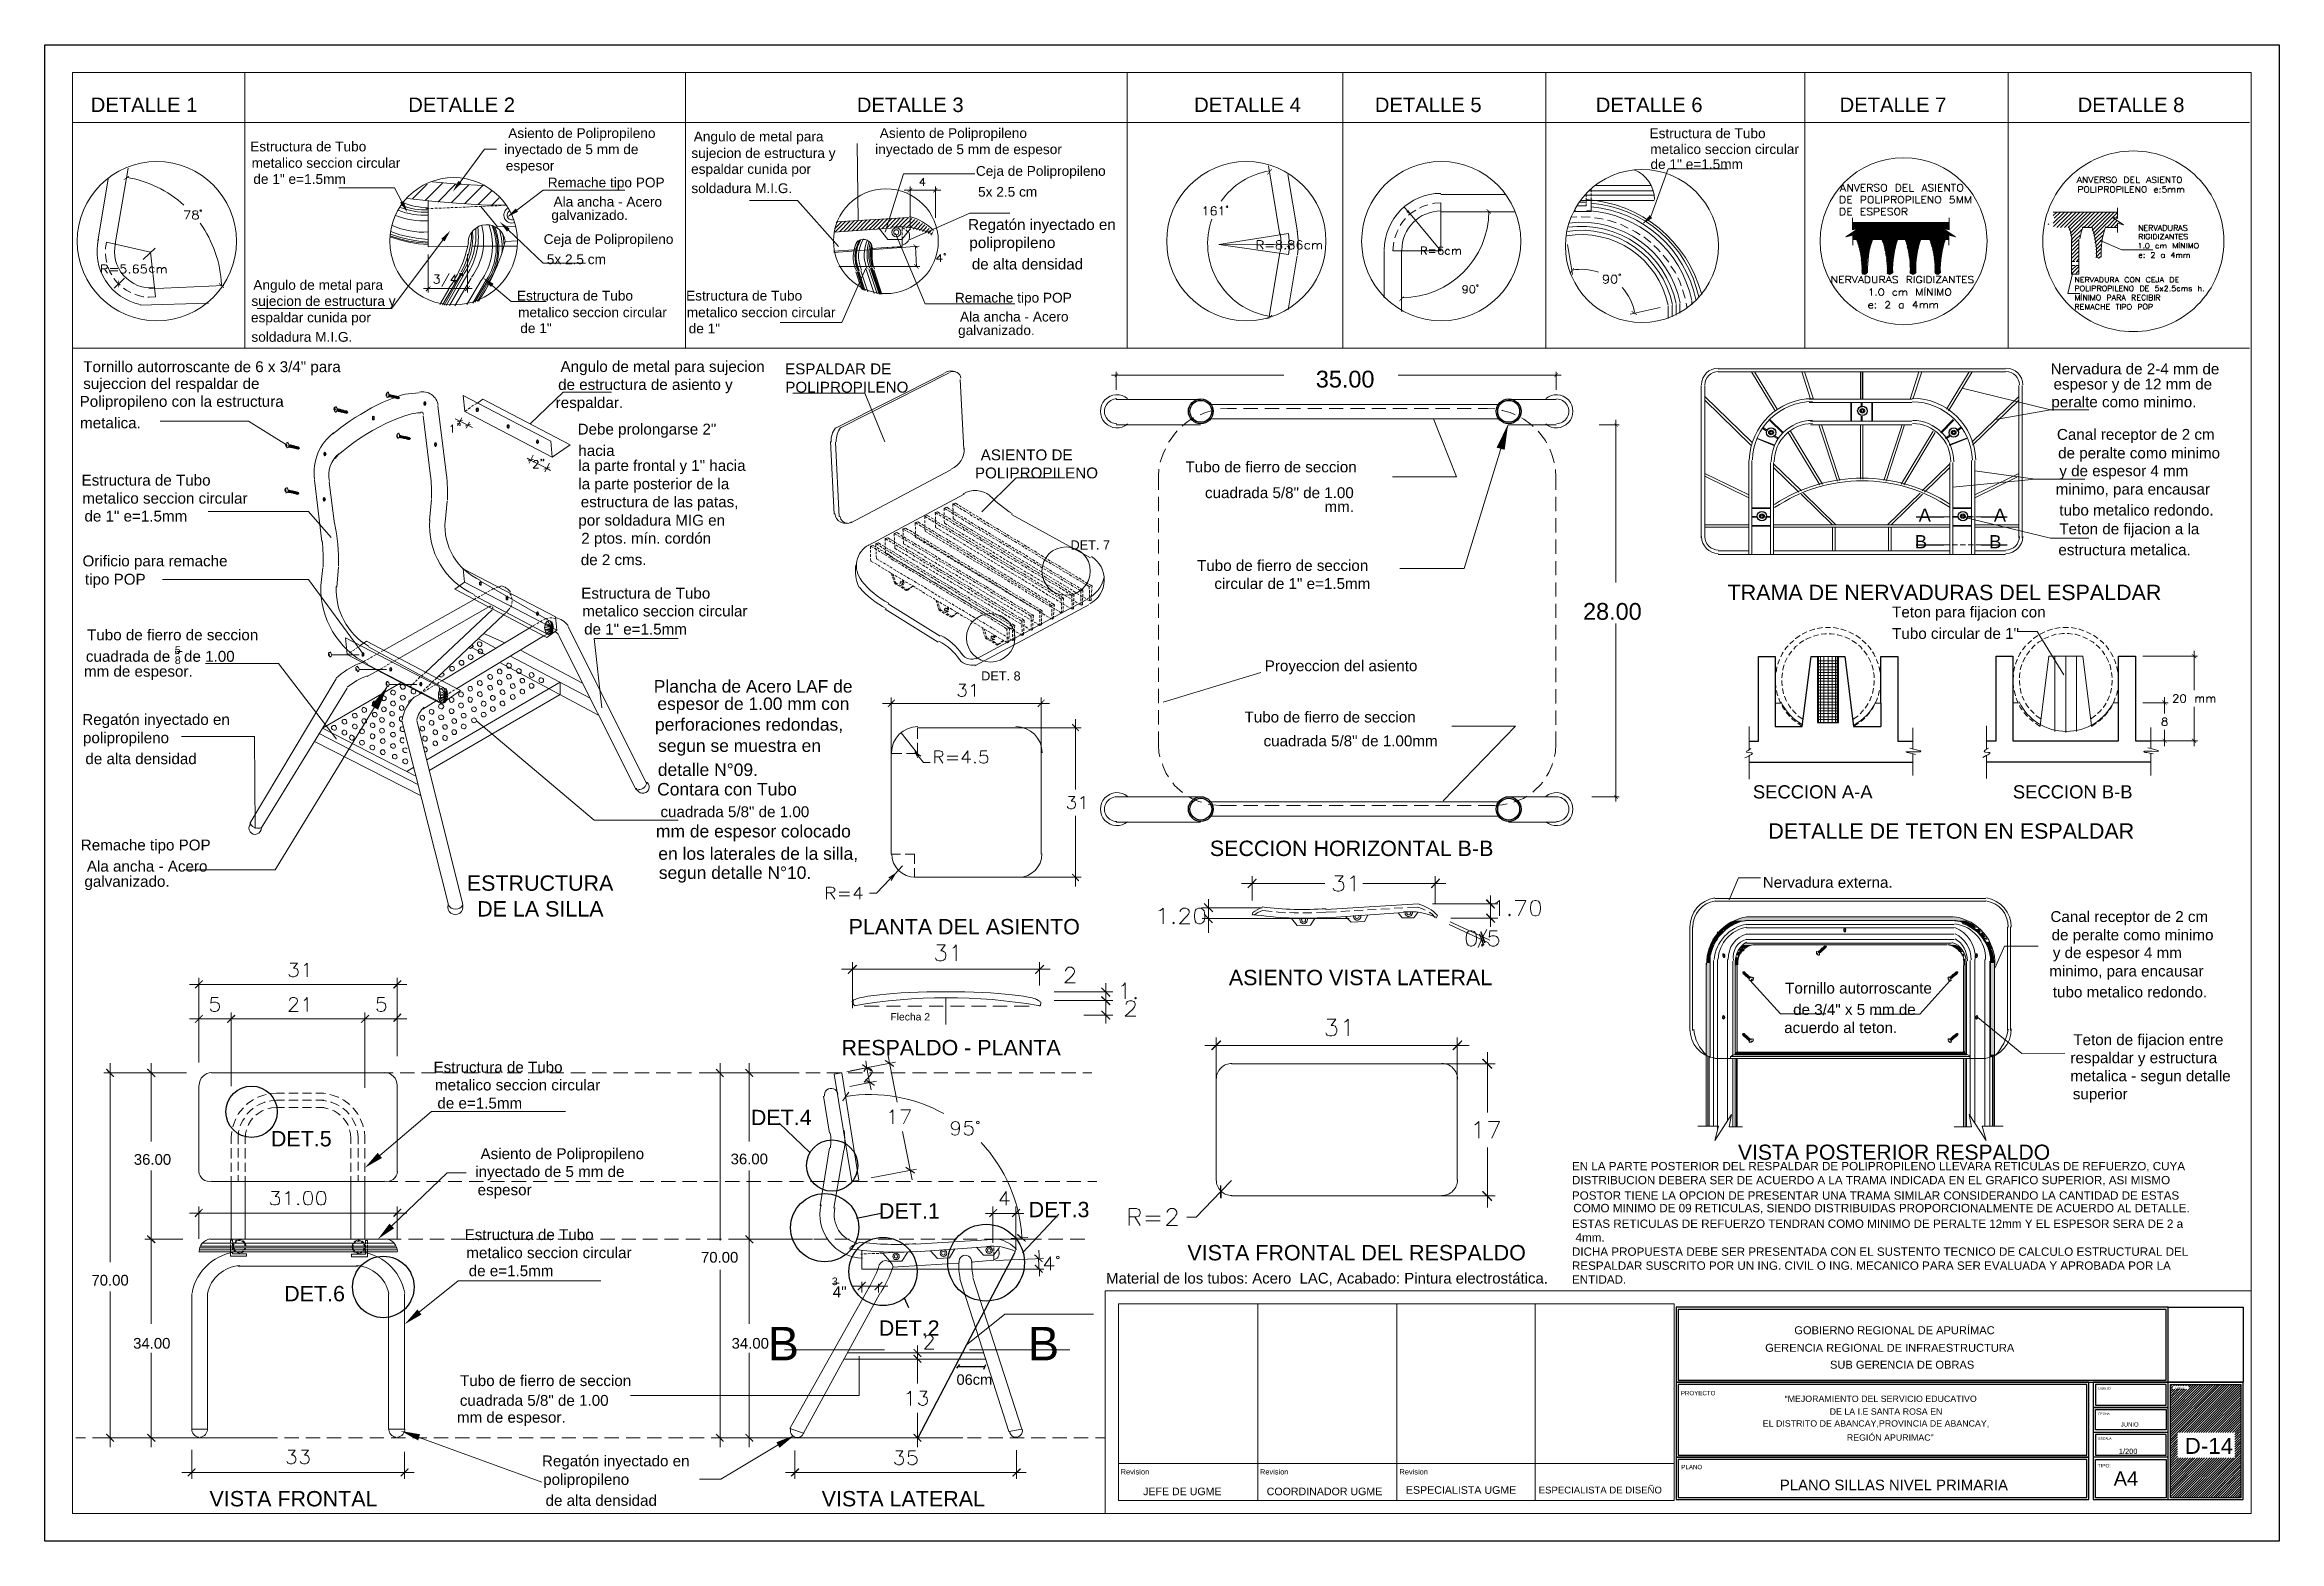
# Model space of a CAD drawing. Header units: inches. Extents: x 0.22 to 6.49, y 0.27 to 4.47.
import ezdxf

# ---------------------------------------------------------------- set-up
doc = ezdxf.new("R2010")
doc.units = ezdxf.units.IN
doc.header["$MEASUREMENT"] = 0
for name, color, linetype in [('PDF_PDF10_PDF9_PDF3_A - MEMBRETE', 7, 'Continuous'), ('PDF_PDF10_PDF9_PDF3_PDF5_0', 7, 'Continuous'), ('PDF_PDF10_PDF9_PDF3_PDF5_COTAS', 7, 'Continuous'), ('PDF_PDF10_PDF9_PDF3_PDF5_COTAS-01', 7, 'Continuous'), ('PDF_PDF10_PDF9_PDF3_PDF5_CUBIERTA', 7, 'Continuous'), ('PDF_PDF10_PDF9_PDF3_PDF5_det', 7, 'Continuous'), ('PDF_PDF10_PDF9_PDF3_PDF5_MEMBRETE', 7, 'Continuous'), ('PDF_PDF10_PDF9_PDF3_PDF5_PIEZAS', 7, 'Continuous'), ('PDF_PDF10_PDF9_PDF3_PDF5_TEXTO', 7, 'Continuous'), ('PDF_PDF10_PDF9_PDF3_PDF9_0', 7, 'Continuous'), ('PDF_PDF9_PDF8_PDF3_PDF5_0', 7, 'Continuous'), ('PDF_Texto', 7, 'Continuous')]:
    doc.layers.add(name, color=color, linetype=linetype)
doc.layers.add('PDF_PDF10_PDF9_PDF3_PDF5_LINEAS COMPLEMENTARIAS', color=7, linetype='Continuous', true_color=0x7f7f7f)
doc.styles.add('PDF Arial', font='arial.ttf')
doc.styles.get("Standard").update_dxf_attribs({"font": 'arial.ttf'})

msp = doc.modelspace()

# ---------------------------------------------------------------- texts
at = {"insert": (2.7785, 0.7396), "char_height": 0.02933, "attachment_point": 1}
msp.add_mtext_dynamic_manual_height_columns('06cm', width=0.016659, gutter_width=0.1467, heights=[0], dxfattribs=at)
at = {"layer": 'PDF_Texto', "attachment_point": 7, "style": 'PDF Arial'}
for s, insert, char_height in [('DETALLE 1', (0.3463, 4.2853), 0.04066), ('DETALLE 2', (1.2383, 4.2853), 0.04066), ('DETALLE 3', (2.4985, 4.2846), 0.04066), ('DETALLE 4', (3.446, 4.2853), 0.04066), ('DETALLE 5', (3.9536, 4.2846), 0.04066), ('DETALLE 6', (4.5743, 4.2846), 0.04066), ('DETALLE 7', (5.2592, 4.2853), 0.04066), ('DETALLE 8', (5.9279, 4.2846), 0.04066), ('Asiento de Polipropileno', (1.5192, 4.204), 0.027454), ('Angulo de metal para', (2.0403, 4.1945), 0.027454), ('Asiento de Polipropileno', (2.5628, 4.204), 0.027454), ('Estructura de Tubo', (4.7252, 4.2114), 0.027454), ('Estructura de Tubo', (0.7943, 4.1742), 0.027454), ('metalico seccion circular', (0.7984, 4.1282), 0.027454), ('inyectado de 5 mm de', (1.5077, 4.1587), 0.027454), ('sujecion de estructura y', (2.0336, 4.1478), 0.027454), ('inyectado de 5 mm de espesor', (2.55, 4.1587), 0.027454), ('de 1" e=1.5mm', (4.7279, 4.1248), 0.027454), ('metalico seccion circular', (4.7272, 4.1668), 0.027454), ('de 1" e=1.5mm', (0.8031, 4.0829), 0.027454), ('espesor', (1.5124, 4.1126), 0.02745), ('Remache tipo POP', (1.6302, 4.0653), 0.027454), ('espaldar cunida por', (2.0329, 4.1032), 0.027454), ('soldadura M.I.G.', (2.0336, 4.0571), 0.027454), ('Ceja de Polipropileno', (2.8329, 4.0977), 0.027454), ('Ala ancha - Acero', (1.6464, 4.0192), 0.027454), ('5x 2.5 cm', (2.839, 4.047), 0.02745), ('galvanizado.', (1.6403, 3.9739), 0.027454), ('Regatón inyectado en', (2.8112, 3.9448), 0.030506), ('Ceja de Polipropileno', (1.6187, 3.9062), 0.027454), ('polipropileno', (2.8146, 3.894), 0.030506), ('5x 2.5 cm', (1.6275, 3.8575), 0.02745), ('de alta densidad', (2.8214, 3.8426), 0.030506), ('sujecion de estructura y', (0.7977, 3.7323), 0.027454), ('Angulo de metal para', (0.8031, 3.7776), 0.027454), ('Estructura de Tubo', (1.5436, 3.7553), 0.027454), ('Estructura de Tubo', (2.0187, 3.7553), 0.027454), ('Remache tipo POP', (2.774, 3.7417), 0.027454), ('espaldar cunida por', (0.7964, 3.6862), 0.027454), ('metalico seccion circular', (1.5469, 3.7086), 0.027454), ('metalico seccion circular', (2.0207, 3.7086), 0.027454), ('Ala ancha - Acero', (2.7882, 3.6964), 0.027454), ('soldadura M.I.G.', (0.7977, 3.6395), 0.027454), ('de 1"', (1.553, 3.6639), 0.02745), ('de 1"', (2.0261, 3.6632), 0.02745), ('galvanizado.', (2.7828, 3.6504), 0.027454), ('Tornillo autorroscante de 6 x 3/4" para', (0.3253, 3.5454), 0.030506), ('Angulo de metal para sujecion', (1.6661, 3.5461), 0.030506), ('ESPALDAR DE', (2.2968, 3.5481), 0.030506), ('Nervadura de 2-4 mm de', (5.8521, 3.5481), 0.030506), ('sujeccion del respaldar de', (0.3253, 3.4981), 0.030506), ('de estructura de asiento y', (1.6593, 3.4954), 0.030506), ('POLIPROPILENO', (2.2975, 3.4967), 0.030506), ('35.00', (3.7878, 3.5108), 0.04714), ('espesor y de 12 mm de', (5.8602, 3.4967), 0.030506), ('Polipropileno con la estructura', (0.3152, 3.448), 0.030506), ('respaldar.', (1.6525, 3.4446), 0.03051), ('peralte como minimo.', (5.8541, 3.4466), 0.030506), ('metalica.', (0.3165, 3.3965), 0.03051), ('Debe prolongarse 2"', (1.7141, 3.3701), 0.030506), ('Canal receptor de 2 cm', (5.8697, 3.3553), 0.030506), ('hacia', (1.7161, 3.3187), 0.03051), ('ASIENTO DE', (2.8464, 3.3065), 0.03051), ('de peralte como minimo', (5.873, 3.3031), 0.030506), ('Estructura de Tubo', (0.3206, 3.2355), 0.030506), ('la parte frontal y 1" hacia', (1.7161, 3.268), 0.030506), ('POLIPROPILENO', (2.8302, 3.2558), 0.030506), ('Tubo de fierro de seccion', (3.4217, 3.2727), 0.030506), ('y de espesor 4 mm', (5.8764, 3.2531), 0.030506), ('metalico seccion circular', (0.3226, 3.1847), 0.030506), ('la parte posterior de la', (1.7161, 3.2165), 0.030506), ('estructura de las patas,', (1.7229, 3.1658), 0.030506), ('cuadrada 5/8" de 1.00', (3.4765, 3.2003), 0.030506), ('minimo, para encausar', (5.8663, 3.2016), 0.030506), ('de 1" e=1.5mm', (0.3287, 3.1346), 0.030506), ('por soldadura MIG en', (1.7161, 3.1143), 0.030506), ('mm.', (3.8122, 3.1617), 0.03051), ('A', (5.4812, 3.1344), 0.037), ('A', (5.6923, 3.1344), 0.037), ('tubo metalico redondo.', (5.8764, 3.1515), 0.030506), ('2 ptos. mín. cordón', (1.7243, 3.0636), 0.030506), ('DET. 7', (3.0988, 3.0564), 0.0255), ('B', (5.4703, 3.0599), 0.037), ('B', (5.6795, 3.0599), 0.037), ('Teton de fijacion a la', (5.8764, 3.09), 0.030506), ('Orificio para remache', (0.3233, 2.9999), 0.030506), ('de 2 cms.', (1.7229, 3.0121), 0.03051), ('Tubo de fierro de seccion', (3.4542, 2.9959), 0.030506), ('estructura metalica.', (5.8737, 3.0399), 0.030506), ('tipo POP', (0.3301, 2.9485), 0.03051), ('Estructura de Tubo', (1.7243, 2.918), 0.030506), ('circular de 1" e=1.5mm', (3.5029, 2.9451), 0.030506), ('TRAMA DE NERVADURAS DEL ESPALDAR', (4.9445, 2.9137), 0.043129), ('metalico seccion circular', (1.727, 2.868), 0.030506), ('28.00', (4.5384, 2.8584), 0.04714), ('Teton para fijacion con', (5.4067, 2.8565), 0.030506), ('Tubo de fierro de seccion', (0.3361, 2.801), 0.030506), ('de 1" e=1.5mm', (1.7324, 2.8172), 0.030506), ('Tubo circular de 1"', (5.4067, 2.805), 0.030506), ('cuadrada de " de 1.00', (0.3328, 2.7407), 0.030506), ('5', (0.5825, 2.7632), 0.0214), ('mm de espesor.', (0.3273, 2.69), 0.030506), ('8', (0.5825, 2.7347), 0.0214), ('DET. 8', (2.8477, 2.6882), 0.0255), ('Proyeccion del asiento', (3.6443, 2.7055), 0.030506), ('Plancha de Acero LAF de', (1.928, 2.654), 0.035082), ('espesor de 1.00 mm con', (1.9381, 2.5952), 0.035082), ('Regatón inyectado en', (0.3226, 2.5546), 0.030506), ('perforaciones redondas,', (1.9314, 2.537), 0.035082), ('Tubo de fierro de seccion', (3.5875, 2.5702), 0.030506), ('polipropileno', (0.3246, 2.5032), 0.030506), ('segun se muestra en', (1.9402, 2.4774), 0.035082), ('cuadrada 5/8" de 1.00mm', (3.641, 2.5032), 0.030506), ('de alta densidad', (0.3314, 2.4531), 0.030506), ('detalle N°09.', (1.9395, 2.4199), 0.035082), ('Contara con Tubo', (1.9375, 2.3651), 0.035082), ('SECCION A-A', (5.0155, 2.3567), 0.037037), ('SECCION B-B', (5.7458, 2.3567), 0.037037), ('cuadrada 5/8" de 1.00', (1.9469, 2.3042), 0.030506), ('mm de espesor colocado', (1.9341, 2.2371), 0.035082), ('DETALLE DE TETON EN ESPALDAR', (5.0589, 2.2436), 0.043129), ('Remache tipo POP', (0.3185, 2.202), 0.030506), ('en los laterales de la silla,', (1.9408, 2.1783), 0.035082), ('SECCION HORIZONTAL B-B', (3.49, 2.1949), 0.043129), ('galvanizado.', (0.3287, 2.0998), 0.030506), ('Ala ancha - Acero', (0.3355, 2.1512), 0.030506), ('ESTRUCTURA', (1.4028, 2.0974), 0.04313), ('segun detalle N°10.', (1.9422, 2.1207), 0.035082), ('Nervadura externa.', (5.0433, 2.1059), 0.030506), ('DE LA SILLA', (1.4319, 2.025), 0.043129), ('PLANTA DEL ASIENTO', (2.4755, 1.9749), 0.043129), ('Canal receptor de 2 cm', (5.8514, 2.001), 0.030506), ('de peralte como minimo', (5.8548, 1.9495), 0.030506), ('minimo, para encausar', (5.848, 1.848), 0.030506), ('y de espesor 4 mm', (5.8582, 1.8995), 0.030506), ('ASIENTO VISTA LATERAL', (3.5435, 1.8321), 0.043129), ('Tornillo autorroscante', (5.1062, 1.8088), 0.030506), ('tubo metalico redondo.', (5.8582, 1.7979), 0.030506), ('de 3/4" x 5 mm de', (5.1286, 1.7485), 0.030506), ('Flecha 2', (2.5926, 1.7333), 0.0208), ('acuerdo al teton.', (5.1035, 1.6978), 0.030506), ('Teton de fijacion entre', (5.9157, 1.6551), 0.030506), ('RESPALDO - PLANTA', (2.4552, 1.6352), 0.043129), ('respaldar y estructura', (5.9076, 1.6044), 0.030506), ('Estructura de Tubo', (1.3094, 1.5868), 0.030506), ('metalica - segun detalle', (5.9076, 1.5536), 0.030506), ('metalico seccion circular', (1.3134, 1.5367), 0.030506), ('de e=1.5mm', (1.3202, 1.4859), 0.03051), ('superior', (5.9143, 1.5029), 0.03051), ('DET.4', (2.2007, 1.4396), 0.04313), ('DET.5', (0.8525, 1.3794), 0.04313), ('VISTA POSTERIOR RESPALDO', (4.9736, 1.3418), 0.042475), ('36.00', (0.4674, 1.3278), 0.03), ('inyectado de 5 mm de', (1.4265, 1.2849), 0.030506), ('Asiento de Polipropileno', (1.4414, 1.335), 0.030506), ('36.00', (2.1439, 1.3292), 0.03), ('EN LA PARTE POSTERIOR DEL RESPALDAR DE POLIPROPILENO LLEVARA RETICULAS DE REFUERZO, CUYA', (4.5073, 1.3085), 0.023381), ('espesor', (1.4332, 1.2335), 0.03051), ('DISTRIBUCION DEBERA SER DE ACUERDO A LA TRAMA INDICADA EN EL GRAFICO SUPERIOR, ASI MISMO', (4.5073, 1.2692), 0.023381), ('DET.1', (2.5608, 1.177), 0.04313), ('DET.3', (2.9811, 1.1804), 0.04313), ('POSTOR TIENE LA OPCION DE PRESENTAR UNA TRAMA SIMILAR CONSIDERANDO LA CANTIDAD DE ESTAS', (4.5073, 1.23), 0.023381), ('COMO MINIMO DE 09 RETICULAS, SIENDO DISTRIBUIDAS PROPORCIONALMENTE DE ACUERDO AL DETALLE.', (4.5113, 1.1907), 0.023381), ('Estructura de Tubo', (1.3967, 1.1164), 0.030506), ('ESTAS RETICULAS DE REFUERZO TENDRAN COMO MINIMO DE PERALTE 12mm Y EL ESPESOR SERA DE 2 a', (4.5073, 1.1508), 0.023381), ('4mm.', (4.5174, 1.1122), 0.02338), ('metalico seccion circular', (1.4014, 1.0656), 0.030506), ('70.00', (2.0606, 1.053), 0.03), ('VISTA FRONTAL DEL RESPALDO', (3.4271, 1.0592), 0.043129), ('DICHA PROPUESTA DEBE SER PRESENTADA CON EL SUSTENTO TECNICO DE CALCULO ESTRUCTURAL DEL', (4.5073, 1.0723), 0.023381), ('70.00', (0.3483, 0.9887), 0.03), ('de e=1.5mm', (1.4082, 1.0149), 0.03051), ('3', (2.4281, 0.9899), 0.0214), ('RESPALDAR SUSCRITO POR UN ING. CIVIL O ING. MECANICO PARA SER EVALUADA Y APROBADA POR LA', (4.5073, 1.033), 0.023381), ('ENTIDAD.', (4.5073, 0.9944), 0.02338), ('DET.6', (0.8898, 0.9442), 0.04313), ('4"', (2.4308, 0.956), 0.03051), ('DET.2', (2.5601, 0.8481), 0.04313), ('GOBIERNO REGIONAL DE APURÍMAC', (5.1319, 0.8521), 0.022316), ('34.00', (0.4654, 0.8114), 0.03), ('34.00', (2.1466, 0.8114), 0.03), ('B', (2.2481, 0.7788), 0.0943), ('B', (2.979, 0.7788), 0.0943), ('GERENCIA REGIONAL DE INFRAESTRUCTURA', (5.0501, 0.8027), 0.022316), ('SUB GERENCIA DE OBRAS', (5.2321, 0.7553), 0.022316), ('Tubo de fierro de seccion', (1.3838, 0.7063), 0.030506), ('PROYECTO', (4.8132, 0.6806), 0.0124), ('DIBUJO', (5.9861, 0.6968), 0.00673), ('LAMINA', (6.1945, 0.6961), 0.00673), ('mm de espesor.', (1.375, 0.5946), 0.030506), ('cuadrada 5/8" de 1.00', (1.3832, 0.6508), 0.030506), ('“MEJORAMIENTO DEL SERVICIO EDUCATIVO', (5.1049, 0.662), 0.017736), ('DE LA I.E SANTA ROSA EN', (5.2312, 0.6261), 0.017736), ('FECHA', (5.9861, 0.625), 0.00673), ('EL DISTRITO DE ABANCAY,PROVINCIA DE ABANCAY,', (5.0433, 0.5896), 0.017736), ('REGIÓN APURIMAC”', (5.2795, 0.553), 0.017736), ('JUNIO', (6.049, 0.5929), 0.01198), ('Regatón inyectado en', (1.6139, 0.4721), 0.030506), ('ESCALA', (5.9861, 0.556), 0.00673), ('1/200', (6.0436, 0.5157), 0.01495), ('D-14', (6.2286, 0.5163), 0.04495), ('polipropileno', (1.6173, 0.42), 0.030506), ('Revision', (3.2396, 0.4582), 0.01495), ('Revision', (3.6308, 0.4582), 0.01495), ('Revision', (4.0227, 0.4582), 0.01495), ('PLANO', (4.8145, 0.4729), 0.0124), ('PLANO SILLAS NIVEL PRIMARIA', (5.0913, 0.4135), 0.029909), ('TIPO:', (5.984, 0.478), 0.0101), ('A4', (6.0291, 0.427), 0.04018), ('VISTA FRONTAL', (0.68, 0.3682), 0.043129), ('de alta densidad', (1.6241, 0.3699), 0.030506), ('VISTA LATERAL', (2.3997, 0.3682), 0.043129), ('JEFE DE UGME', (3.3026, 0.3998), 0.021353), ('COORDINADOR UGME', (3.6498, 0.3998), 0.021353), ('ESPECIALISTA UGME', (4.0409, 0.4038), 0.021353), ('ESPECIALISTA DE DISEÑO', (4.4139, 0.4048), 0.019219)]:
    msp.add_mtext(s, dxfattribs=dict(at, insert=insert, char_height=char_height))
at = {"layer": 'PDF_Texto', "insert": (3.1985, 0.9891), "char_height": 0.030051, "width": 1.26178, "attachment_point": 7, "style": 'PDF Arial'}
msp.add_mtext('Material de los tubos: Acero  LAC, Acabado: Pintura electrostática.', dxfattribs=at)

# ---------------------------------------------------------------- linework, layer by layer
for p, q in [((2.9423, 1.0819), (2.6696, 0.5611)), ((2.7865, 0.7669), (2.7785, 0.757)), ((2.7824, 0.7615), (2.8575, 0.7615)), ((2.8597, 0.7663), (2.854, 0.7537))]:
    msp.add_line(p, q)
at = {"layer": 'PDF_PDF10_PDF9_PDF3_A - MEMBRETE', "lineweight": 25}
for points in [[(4.7996, 0.7174), (6.1823, 0.7174), (6.1823, 0.9279), (4.7996, 0.9279)], [(4.8057, 0.7235), (6.1763, 0.7235), (6.1763, 0.9218), (4.8057, 0.9218)], [(6.3928, 0.7174), (6.1823, 0.7174), (6.1823, 0.9279), (6.3928, 0.9279)], [(4.7996, 0.5069), (5.9597, 0.5069), (5.9597, 0.7174), (4.7996, 0.7174)], [(4.8057, 0.513), (5.9536, 0.513), (5.9536, 0.7113), (4.8057, 0.7113)], [(6.1763, 0.7113), (5.9779, 0.7113), (5.9779, 0.6531), (6.1763, 0.6531)], [(6.1884, 0.7113), (6.3867, 0.7113), (6.3867, 0.3932), (6.1884, 0.3932)], [(5.9779, 0.6409), (6.1763, 0.6409), (6.1763, 0.5834), (5.9779, 0.5834)], [(6.1763, 0.5705), (5.9779, 0.5705), (5.9779, 0.513), (6.1763, 0.513)], [(4.7996, 0.3878), (5.9597, 0.3878), (5.9597, 0.5069), (4.7996, 0.5069)], [(4.8057, 0.3939), (5.9536, 0.3939), (5.9536, 0.5008), (4.8057, 0.5008)], [(5.9779, 0.5008), (6.1763, 0.5008), (6.1763, 0.3932), (5.9779, 0.3932)]]:
    msp.add_lwpolyline(points, close=True, dxfattribs=at)
for points in [[(6.1823, 0.7235), (6.1823, 0.9218)], [(6.1823, 0.3878), (6.1823, 0.7174), (6.3928, 0.7174), (5.9719, 0.7174), (5.9719, 0.3878), (6.3928, 0.3878), (6.3928, 0.7174)], [(6.1884, 0.7059), (6.1938, 0.7113)], [(6.1884, 0.645), (6.2541, 0.7113)], [(6.1884, 0.6382), (6.2609, 0.7113)], [(6.1884, 0.6315), (6.2676, 0.7113)], [(6.1884, 0.6247), (6.2744, 0.7113)], [(6.1884, 0.6186), (6.2812, 0.7113)], [(6.1884, 0.6118), (6.2879, 0.7113)], [(6.1884, 0.6051), (6.2954, 0.7113)], [(6.1884, 0.5983), (6.3021, 0.7113)], [(6.1884, 0.5915), (6.3089, 0.7113)], [(6.1884, 0.5848), (6.3157, 0.7113)], [(6.1884, 0.5773), (6.3224, 0.7113)], [(6.1884, 0.5705), (6.3285, 0.7113)], [(6.1884, 0.5638), (6.3353, 0.7113)], [(6.1884, 0.557), (6.3421, 0.7113)], [(6.1884, 0.6991), (6.1952, 0.7059)], [(6.1884, 0.693), (6.1952, 0.6991)], [(6.1884, 0.6863), (6.2006, 0.6978)], [(6.1884, 0.6788), (6.2074, 0.6978)], [(6.1884, 0.6721), (6.2135, 0.6978)], [(6.1884, 0.6653), (6.2202, 0.6978)], [(6.1884, 0.6585), (6.227, 0.6978)], [(6.1884, 0.6518), (6.2338, 0.6978)], [(6.1972, 0.7079), (6.2006, 0.7113)], [(6.204, 0.7079), (6.2074, 0.7113)], [(6.2101, 0.7079), (6.2142, 0.7113)], [(6.2142, 0.576), (6.3488, 0.7113)], [(6.2169, 0.7079), (6.2209, 0.7113)], [(6.2209, 0.576), (6.3556, 0.7113)], [(6.2236, 0.7079), (6.2277, 0.7113)], [(6.2277, 0.576), (6.3624, 0.7113)], [(6.2304, 0.7079), (6.2345, 0.7113)], [(6.2345, 0.576), (6.3691, 0.7113)], [(6.2372, 0.7079), (6.2412, 0.7113)], [(6.2399, 0.7039), (6.248, 0.7113)], [(6.2412, 0.576), (6.3759, 0.7113)], [(6.248, 0.576), (6.3827, 0.7113)], [(6.2548, 0.576), (6.3867, 0.7086)], [(6.2615, 0.576), (6.3867, 0.7018)], [(6.2683, 0.576), (6.3867, 0.6951)], [(5.9719, 0.647), (6.1823, 0.647), (5.9719, 0.647)], [(6.2744, 0.576), (6.3867, 0.689)], [(6.2812, 0.576), (6.3867, 0.6822)], [(6.2879, 0.576), (6.3867, 0.6748)], [(6.2954, 0.576), (6.3867, 0.668)], [(6.3021, 0.576), (6.3867, 0.6612)], [(6.3089, 0.576), (6.3867, 0.6545)], [(6.3157, 0.576), (6.3867, 0.6477)], [(6.3224, 0.576), (6.3867, 0.6409)], [(6.3292, 0.576), (6.3867, 0.6342)], [(6.1823, 0.5766), (5.9719, 0.5766)], [(6.1884, 0.5509), (6.2087, 0.5705)], [(6.336, 0.576), (6.3867, 0.6274)], [(6.3427, 0.576), (6.3867, 0.6213)], [(6.3488, 0.576), (6.3867, 0.6145)], [(6.3556, 0.576), (6.3867, 0.6078)], [(6.3624, 0.576), (6.3867, 0.601)], [(6.3691, 0.576), (6.3867, 0.5942)], [(6.3691, 0.5699), (6.3867, 0.5875)], [(6.3691, 0.5631), (6.3867, 0.5807)], [(6.3691, 0.5563), (6.3867, 0.5732)], [(6.3691, 0.5496), (6.3867, 0.5665)], [(6.1823, 0.5069), (5.9719, 0.5069)], [(6.1884, 0.5441), (6.2087, 0.5638)], [(6.1884, 0.5374), (6.2087, 0.557)], [(6.1884, 0.5306), (6.2087, 0.5509)], [(6.1884, 0.5238), (6.2087, 0.5441)], [(6.1884, 0.5171), (6.2087, 0.5374)], [(6.1884, 0.5103), (6.2087, 0.5306)], [(6.1884, 0.5035), (6.2087, 0.5238)], [(6.1884, 0.4968), (6.2087, 0.5171)], [(6.1884, 0.49), (6.2087, 0.5103)], [(6.1884, 0.4832), (6.2108, 0.5056)], [(6.1884, 0.4771), (6.2175, 0.5056)], [(6.1884, 0.4697), (6.2243, 0.5056)], [(6.1884, 0.4629), (6.2311, 0.5056)], [(6.1884, 0.4562), (6.2378, 0.5056)], [(6.1884, 0.4494), (6.2446, 0.5056)], [(6.1884, 0.4426), (6.2514, 0.5056)], [(6.1884, 0.4359), (6.2575, 0.5056)], [(6.1884, 0.4291), (6.2642, 0.5056)], [(6.1884, 0.4223), (6.271, 0.5056)], [(6.1884, 0.4156), (6.2778, 0.5056)], [(6.1884, 0.4095), (6.2845, 0.5056)], [(6.1884, 0.4027), (6.2913, 0.5056)], [(6.1884, 0.3959), (6.2988, 0.5056)], [(6.1932, 0.3932), (6.3055, 0.5056)], [(6.1999, 0.3932), (6.3123, 0.5056)], [(6.2067, 0.3932), (6.3191, 0.5056)], [(6.2135, 0.3932), (6.3258, 0.5056)], [(6.2202, 0.3932), (6.3319, 0.5056)], [(6.227, 0.3932), (6.3387, 0.5056)], [(6.2338, 0.3932), (6.3455, 0.5056)], [(6.2399, 0.3932), (6.3522, 0.5056)], [(6.2466, 0.3932), (6.359, 0.5056)], [(6.2534, 0.3932), (6.3658, 0.5056)], [(6.2602, 0.3932), (6.3867, 0.5198)], [(6.2669, 0.3932), (6.3867, 0.513)], [(6.2737, 0.3932), (6.3867, 0.5062)], [(6.3691, 0.5428), (6.3867, 0.5597)], [(6.3691, 0.536), (6.3867, 0.5529)], [(6.3691, 0.5293), (6.3867, 0.5469)], [(6.3691, 0.5225), (6.3867, 0.5401)], [(6.3691, 0.5157), (6.3867, 0.5333)], [(6.3691, 0.509), (6.3867, 0.5266)], [(6.2805, 0.3932), (6.3867, 0.4995)], [(6.2872, 0.3932), (6.3867, 0.4927)], [(6.2947, 0.3932), (6.3867, 0.4859)], [(6.3015, 0.3932), (6.3867, 0.4799)], [(6.3082, 0.3932), (6.3867, 0.4724)], [(6.3143, 0.3932), (6.3867, 0.4656)], [(6.3211, 0.3932), (6.3867, 0.4589)], [(6.3279, 0.3932), (6.3867, 0.4521)], [(6.3346, 0.3932), (6.3867, 0.4453)], [(6.3414, 0.3932), (6.3867, 0.4386)], [(6.3482, 0.3932), (6.3867, 0.4318)], [(6.3549, 0.3932), (6.3867, 0.425)], [(6.3617, 0.3932), (6.3867, 0.4183)], [(6.3685, 0.3932), (6.3867, 0.4115)], [(6.3752, 0.3932), (6.3867, 0.4054)], [(6.3813, 0.3932), (6.3867, 0.3986)]]:
    msp.add_lwpolyline(points, dxfattribs=at)
at = {"layer": 'PDF_PDF10_PDF9_PDF3_PDF5_0', "lineweight": 5}
for points in [[(0.2955, 3.6222), (0.2955, 4.3958), (6.4104, 4.3958)], [(1.306, 4.0892), (1.3777, 4.0825), (1.4495, 4.0784)], [(1.2363, 4.0425), (1.3046, 4.0344), (1.3737, 4.029), (1.4434, 4.0249), (1.5117, 4.0236)], [(2.4335, 3.9478), (2.5953, 3.9593)], [(2.4417, 3.9769), (2.644, 3.9891)], [(1.1876, 3.9376), (1.2133, 3.9295), (1.2397, 3.9227), (1.2667, 3.9187), (1.2938, 3.9166)], [(1.1876, 3.9349), (1.2133, 3.9261), (1.2403, 3.9193), (1.2667, 3.9146), (1.2945, 3.9133)], [(1.1882, 3.9417), (1.214, 3.9336), (1.241, 3.9268), (1.2681, 3.9221), (1.2952, 3.92)], [(1.1896, 3.9498), (1.2146, 3.9403), (1.241, 3.9342), (1.2674, 3.9302), (1.2945, 3.9275)], [(1.4353, 3.7542), (1.4549, 3.7853), (1.4725, 3.8172), (1.4874, 3.851), (1.5002, 3.8855), (1.5104, 3.9214)], [(2.6224, 3.9065), (2.5669, 3.9038)], [(2.7077, 3.9397), (2.7117, 3.9485)], [(1.3344, 3.7434), (1.3865, 3.8327)], [(1.3392, 3.7427), (1.3899, 3.8314)], [(2.5114, 3.788), (2.4958, 3.8368)], [(2.5154, 3.786), (2.4992, 3.8368)], [(2.5181, 3.7847), (2.5012, 3.8375)], [(2.5215, 3.7833), (2.5039, 3.8375)], [(2.5297, 3.7806), (2.51, 3.8395)], [(2.5472, 3.7759), (2.5249, 3.8429)], [(2.556, 3.7745), (2.5317, 3.8449)], [(2.5608, 3.7738), (2.5364, 3.8456)], [(2.5635, 3.7732), (2.5391, 3.8463)], [(2.5662, 3.7732), (2.5418, 3.8469)], [(2.5682, 3.7732), (2.5459, 3.8422)], [(1.327, 3.7447), (1.352, 3.788)], [(1.3446, 3.742), (1.3947, 3.8287)], [(1.3541, 3.7414), (1.4028, 3.826)], [(1.3696, 3.7407), (1.415, 3.8185)], [(1.4028, 3.7447), (1.44, 3.807)], [(1.4197, 3.7488), (1.4508, 3.8016)], [(1.4251, 3.7508), (1.4542, 3.7996)], [(1.4319, 3.7529), (1.4576, 3.7975)], [(4.7888, 3.7427), (4.7888, 3.7095)], [(4.7996, 3.7447), (4.7996, 3.715)], [(4.8105, 3.7474), (4.8105, 3.7204)], [(2.4363, 3.3962), (2.7435, 3.5512)], [(2.4511, 3.3969), (2.7577, 3.5525)], [(2.799, 3.338), (2.7889, 3.5342)], [(5.0778, 3.4456), (5.0115, 3.5552)], [(5.0839, 3.4503), (5.0203, 3.5552)], [(5.1773, 3.4788), (5.1529, 3.5552)], [(5.1854, 3.4788), (5.1604, 3.5552)], [(5.3181, 3.5552), (5.3181, 3.4788)], [(5.3221, 3.5552), (5.3221, 3.4788)], [(5.3248, 3.5552), (5.3248, 3.4788)], [(5.4575, 3.4788), (5.4819, 3.5552)], [(5.4649, 3.4788), (5.49, 3.5552)], [(5.559, 3.4503), (5.6233, 3.5552)], [(5.5651, 3.4456), (5.6314, 3.5552)], [(1.0319, 3.4537), (1.0326, 3.453), (1.0312, 3.451), (1.0332, 3.4503), (1.0339, 3.4496), (1.0332, 3.4483), (1.0312, 3.4496), (1.0312, 3.4469)], [(1.0326, 3.4429), (1.0332, 3.4422), (1.0346, 3.4422), (1.036, 3.4429), (1.0366, 3.4442), (1.038, 3.4476), (1.0387, 3.4524), (1.038, 3.4537), (1.0373, 3.4551), (1.036, 3.4557), (1.0346, 3.4551)], [(1.1767, 3.4943), (1.1774, 3.4936), (1.1761, 3.4909), (1.1781, 3.4909), (1.1788, 3.4896), (1.1781, 3.4896), (1.1761, 3.4903), (1.1761, 3.4876)], [(1.1781, 3.4842), (1.1788, 3.4835), (1.1801, 3.4835), (1.1815, 3.4842), (1.1828, 3.4855), (1.1842, 3.4889), (1.1842, 3.493), (1.1835, 3.4943), (1.1828, 3.4957), (1.1821, 3.4957), (1.1808, 3.4957)], [(1.1828, 3.4862), (1.1835, 3.4869), (1.1842, 3.4889), (1.1842, 3.4909), (1.1842, 3.4916)], [(1.1835, 3.4862), (1.1842, 3.4862), (1.1849, 3.4869), (1.1855, 3.4909), (1.1855, 3.4916), (1.1849, 3.4916)], [(1.1842, 3.4855), (1.1849, 3.4855), (1.1855, 3.4862), (1.1862, 3.4903), (1.1862, 3.4909), (1.1855, 3.4909)], [(1.1855, 3.4855), (1.1862, 3.4855), (1.1869, 3.4862), (1.1876, 3.4903), (1.1876, 3.4909), (1.1869, 3.4909)], [(1.1862, 3.4855), (1.1869, 3.4855), (1.1876, 3.4862), (1.1882, 3.4903), (1.1882, 3.4909), (1.1876, 3.4909)], [(1.1876, 3.4848), (1.1882, 3.4848), (1.1889, 3.4855), (1.1896, 3.4896), (1.1896, 3.4903), (1.1889, 3.4903)], [(1.1882, 3.4848), (1.1889, 3.4848), (1.1896, 3.4855), (1.1903, 3.4896), (1.1903, 3.4903), (1.1896, 3.4903)], [(1.1903, 3.4842), (1.1909, 3.4842), (1.1916, 3.4848), (1.1923, 3.4889), (1.1923, 3.4896), (1.1916, 3.4896)], [(1.1916, 3.4842), (1.1923, 3.4842), (1.193, 3.4848), (1.1936, 3.4889), (1.193, 3.4896)], [(1.1923, 3.4842), (1.193, 3.4842), (1.1936, 3.4848), (1.1943, 3.4889), (1.1936, 3.4896)], [(1.1936, 3.4835), (1.1943, 3.4835), (1.195, 3.4842), (1.1957, 3.4882), (1.195, 3.4889), (1.1943, 3.4889)], [(1.195, 3.4835), (1.1957, 3.4835), (1.1964, 3.4842), (1.197, 3.4882), (1.1964, 3.4889), (1.1957, 3.4889)], [(1.197, 3.4835), (1.197, 3.4828), (1.1984, 3.4835), (1.1991, 3.4876), (1.1984, 3.4882), (1.1977, 3.4882)], [(1.1977, 3.4828), (1.1991, 3.4835), (1.1997, 3.4876), (1.1991, 3.4882), (1.1984, 3.4882), (1.1991, 3.4882), (1.1997, 3.4876), (1.1991, 3.4835)], [(1.1977, 3.4835), (1.1977, 3.4828), (1.1991, 3.4835), (1.1991, 3.4828), (1.2004, 3.4835), (1.2011, 3.4876), (1.2004, 3.4882), (1.1997, 3.4882)], [(1.1997, 3.4828), (1.1997, 3.4821), (1.2004, 3.4828), (1.2018, 3.4869), (1.2011, 3.4876), (1.2004, 3.4876)], [(1.2004, 3.4828), (1.2011, 3.4821), (1.2018, 3.4828), (1.2031, 3.4869), (1.2024, 3.4876), (1.2018, 3.4876)], [(1.2011, 3.4821), (1.2018, 3.4815), (1.2024, 3.4821), (1.2038, 3.4862), (1.2031, 3.4869), (1.2024, 3.4869)], [(1.2024, 3.4821), (1.2031, 3.4815), (1.2038, 3.4821), (1.2052, 3.4862), (1.2045, 3.4869), (1.2038, 3.4869)], [(1.2038, 3.4821), (1.2045, 3.4815), (1.2052, 3.4821), (1.2065, 3.4862), (1.2058, 3.4869), (1.2052, 3.4869)], [(1.2045, 3.4815), (1.2052, 3.4808), (1.2058, 3.4815), (1.2072, 3.4855), (1.2065, 3.4862), (1.2058, 3.4862)], [(1.2058, 3.4815), (1.2065, 3.4808), (1.2072, 3.4815), (1.2079, 3.4855), (1.2079, 3.4862), (1.2072, 3.4862)], [(1.2079, 3.4808), (1.2085, 3.4801), (1.2092, 3.4815), (1.2099, 3.4848), (1.2099, 3.4855), (1.2092, 3.4855)], [(1.2085, 3.4808), (1.2092, 3.4801), (1.2099, 3.4815), (1.2106, 3.4848), (1.2106, 3.4862), (1.2099, 3.4855)], [(1.2112, 3.4855), (1.2133, 3.4821), (1.2099, 3.4801)], [(1.2106, 3.4808), (1.2112, 3.4815), (1.2119, 3.4828), (1.2119, 3.4842), (1.2112, 3.4848)], [(1.2112, 3.4815), (1.2119, 3.4828), (1.2119, 3.4842)], [(5.0122, 3.3576), (4.8802, 3.4862)], [(5.0101, 3.3495), (4.8802, 3.476)], [(5.6308, 3.3576), (5.7627, 3.4862)], [(5.6328, 3.3495), (5.7627, 3.476)], [(1.0373, 3.4456), (1.0387, 3.4469), (1.0393, 3.4483), (1.0393, 3.451), (1.0387, 3.4524)], [(1.0387, 3.4456), (1.0387, 3.4449), (1.04, 3.4463), (1.0407, 3.4503), (1.04, 3.4517), (1.0393, 3.4517)], [(1.0393, 3.4456), (1.0393, 3.4449), (1.0407, 3.4463), (1.0414, 3.4503), (1.0407, 3.4517), (1.04, 3.4517)], [(1.0407, 3.4449), (1.0407, 3.4442), (1.042, 3.4456), (1.0427, 3.4496), (1.042, 3.451), (1.0414, 3.451)], [(1.0414, 3.4449), (1.0414, 3.4442), (1.0427, 3.4456), (1.0434, 3.4496), (1.0427, 3.451), (1.042, 3.451)], [(1.042, 3.4449), (1.0427, 3.4442), (1.0434, 3.4456), (1.0448, 3.4496), (1.0441, 3.451), (1.0434, 3.451)], [(1.0427, 3.4442), (1.0434, 3.4436), (1.0441, 3.4449), (1.0454, 3.4483), (1.0448, 3.4503), (1.0441, 3.4503)], [(1.0448, 3.4442), (1.0454, 3.4436), (1.0461, 3.4449), (1.0475, 3.4483), (1.0468, 3.4503), (1.0461, 3.4503)], [(1.0461, 3.4436), (1.0468, 3.4429), (1.0475, 3.4442), (1.0488, 3.4476), (1.0481, 3.4496), (1.0475, 3.4496)], [(1.0468, 3.4436), (1.0475, 3.4429), (1.0481, 3.4442), (1.0488, 3.4476), (1.0488, 3.4496), (1.0481, 3.4496)], [(1.0481, 3.4436), (1.0488, 3.4429), (1.0495, 3.4442), (1.0502, 3.4476), (1.0502, 3.4496), (1.0495, 3.4496)], [(1.0488, 3.4429), (1.0495, 3.4422), (1.0502, 3.4436), (1.0508, 3.4469), (1.0508, 3.4483), (1.0502, 3.4483)], [(1.0508, 3.4429), (1.0515, 3.4422), (1.0522, 3.4436), (1.0529, 3.4469), (1.0529, 3.4483), (1.0522, 3.4483)], [(1.0536, 3.4422), (1.0542, 3.4415), (1.0549, 3.4429), (1.0556, 3.4463), (1.0556, 3.4476), (1.0549, 3.4476)], [(1.0542, 3.4422), (1.0549, 3.4415), (1.0556, 3.4429), (1.0563, 3.4463), (1.0563, 3.4476), (1.0556, 3.4476)], [(1.0556, 3.4415), (1.0563, 3.4409), (1.0569, 3.4422), (1.0576, 3.4456), (1.0576, 3.4469), (1.0569, 3.4469)], [(1.0563, 3.4415), (1.0569, 3.4409), (1.0576, 3.4422), (1.0583, 3.4456), (1.0583, 3.4469), (1.0576, 3.4469)], [(1.0576, 3.4415), (1.0583, 3.4409), (1.059, 3.4422), (1.0596, 3.4456), (1.0596, 3.4469), (1.059, 3.4469)], [(1.0583, 3.4409), (1.059, 3.4402), (1.0596, 3.4415), (1.0603, 3.4449), (1.0603, 3.4463), (1.0596, 3.4463)], [(1.0596, 3.4409), (1.0603, 3.4402), (1.061, 3.4415), (1.0617, 3.4449), (1.0617, 3.4463), (1.061, 3.4463)], [(1.0603, 3.4409), (1.061, 3.4402), (1.0617, 3.4415), (1.0624, 3.4449), (1.0624, 3.4463), (1.0617, 3.4463)], [(1.063, 3.4402), (1.0637, 3.4395), (1.0644, 3.4409), (1.0651, 3.4442), (1.0651, 3.4456), (1.0644, 3.4456)], [(1.0637, 3.4402), (1.0644, 3.4395), (1.0651, 3.4409), (1.0657, 3.4442), (1.0657, 3.4456), (1.0651, 3.4456)], [(1.0664, 3.4449), (1.0684, 3.4409), (1.0644, 3.4388)], [(1.0657, 3.4395), (1.0664, 3.4402), (1.0671, 3.4415), (1.0671, 3.4429), (1.0664, 3.4442)], [(1.0664, 3.4409), (1.0671, 3.4415), (1.0671, 3.4429)], [(3.4447, 3.4266), (3.4386, 3.4233), (3.4203, 3.4104), (3.4122, 3.403)], [(3.5002, 3.4476), (3.4975, 3.4469), (3.4778, 3.4409), (3.463, 3.4348)], [(3.5652, 3.4524), (3.5401, 3.4524), (3.5198, 3.4517)], [(3.6247, 3.4524), (3.5848, 3.4524)], [(3.685, 3.4524), (3.6443, 3.4524)], [(3.7445, 3.4524), (3.7053, 3.4524)], [(3.8047, 3.4524), (3.7655, 3.4524)], [(3.865, 3.4524), (3.825, 3.4524)], [(3.9252, 3.4524), (3.8853, 3.4524)], [(3.9848, 3.4524), (3.9448, 3.4524)], [(4.0443, 3.4524), (4.0044, 3.4524)], [(4.1046, 3.4524), (4.064, 3.4524)], [(4.1641, 3.4524), (4.1242, 3.4524)], [(4.2244, 3.4524), (4.1844, 3.4524)], [(4.2907, 3.4517), (4.2697, 3.4524), (4.244, 3.4524)], [(4.3482, 3.4348), (4.3333, 3.4409), (4.3117, 3.4469), (4.3103, 3.4476)], [(4.3983, 3.4023), (4.3895, 3.4097), (4.3719, 3.4226), (4.3658, 3.426)], [(5.2531, 3.2486), (5.201, 3.407)], [(5.2599, 3.25), (5.2084, 3.407)], [(5.3181, 3.407), (5.3181, 3.2541)], [(5.3248, 3.407), (5.3248, 3.2541)], [(5.383, 3.25), (5.4345, 3.407)], [(5.3898, 3.2486), (5.4419, 3.407)], [(0.8965, 3.3522), (0.8952, 3.3495), (0.8972, 3.3495), (0.8979, 3.3488), (0.8972, 3.3481), (0.8952, 3.3488), (0.8952, 3.3454)], [(0.8965, 3.342), (0.8972, 3.342), (0.8986, 3.342), (0.8999, 3.3427), (0.9006, 3.3434), (0.9026, 3.3475), (0.9026, 3.3515), (0.9019, 3.3529), (0.9013, 3.3542), (0.8999, 3.3549), (0.8992, 3.3549)], [(0.9019, 3.3441), (0.9026, 3.3454), (0.9033, 3.3475), (0.9033, 3.3495), (0.9033, 3.3508)], [(0.9026, 3.3447), (0.9033, 3.3441), (0.904, 3.3454), (0.9047, 3.3495), (0.9047, 3.3508), (0.904, 3.3508)], [(0.9033, 3.3447), (0.904, 3.3441), (0.9047, 3.3454), (0.9053, 3.3495), (0.9053, 3.3508), (0.9047, 3.3508)], [(0.9047, 3.3441), (0.9053, 3.3434), (0.906, 3.3447), (0.9067, 3.3488), (0.9067, 3.3502), (0.906, 3.3502)], [(0.9053, 3.3441), (0.906, 3.3434), (0.9067, 3.3447), (0.9074, 3.3488), (0.9074, 3.3502), (0.9067, 3.3502)], [(0.9067, 3.3441), (0.9074, 3.3434), (0.908, 3.3447), (0.9087, 3.3488), (0.908, 3.3502)], [(0.9074, 3.3434), (0.908, 3.3427), (0.9087, 3.3441), (0.9094, 3.3481), (0.9087, 3.3495), (0.908, 3.3495)], [(0.9094, 3.3434), (0.9101, 3.3427), (0.9107, 3.3441), (0.9114, 3.3481), (0.9107, 3.3495), (0.9101, 3.3495)], [(0.9107, 3.3427), (0.9121, 3.3434), (0.9128, 3.3475), (0.9121, 3.3488), (0.9114, 3.3488)], [(0.9114, 3.3427), (0.9128, 3.3434), (0.9135, 3.3475), (0.9128, 3.3488), (0.9121, 3.3488)], [(0.9128, 3.3427), (0.9141, 3.3434), (0.9148, 3.3475), (0.9141, 3.3488), (0.9135, 3.3488)], [(0.9135, 3.342), (0.9148, 3.3427), (0.9155, 3.3461), (0.9148, 3.3481), (0.9141, 3.3481)], [(0.9155, 3.3414), (0.9162, 3.3414), (0.9168, 3.342), (0.9182, 3.3454), (0.9175, 3.3475), (0.9168, 3.3475)], [(0.9175, 3.3414), (0.9182, 3.3414), (0.9189, 3.342), (0.9202, 3.3454), (0.9195, 3.3475), (0.9189, 3.3475)], [(0.9182, 3.3407), (0.9189, 3.3407), (0.9195, 3.3414), (0.9209, 3.3447), (0.9202, 3.3461), (0.9195, 3.3461)], [(0.9195, 3.3407), (0.9202, 3.3407), (0.9209, 3.3414), (0.9216, 3.3447), (0.9216, 3.3461), (0.9209, 3.3461)], [(0.9202, 3.3407), (0.9209, 3.3407), (0.9216, 3.3414), (0.9223, 3.3447), (0.9223, 3.3461), (0.9216, 3.3461)], [(0.9216, 3.34), (0.9223, 3.34), (0.9229, 3.3407), (0.9236, 3.3441), (0.9236, 3.3454), (0.9229, 3.3454)], [(0.9223, 3.34), (0.9229, 3.34), (0.9236, 3.3407), (0.9243, 3.3441), (0.9243, 3.3454), (0.9236, 3.3454)], [(0.9236, 3.34), (0.9243, 3.34), (0.925, 3.3407), (0.9263, 3.3441), (0.9263, 3.3454), (0.925, 3.3454)], [(0.9243, 3.3393), (0.925, 3.3393), (0.9263, 3.34), (0.927, 3.3434), (0.927, 3.3447), (0.9263, 3.3447)], [(0.9277, 3.3393), (0.9283, 3.3393), (0.929, 3.34), (0.9297, 3.3434), (0.9297, 3.3447), (0.929, 3.3447)], [(0.9283, 3.3387), (0.929, 3.3387), (0.9297, 3.3393), (0.9304, 3.3427), (0.9304, 3.3441), (0.9297, 3.3441)], [(0.9304, 3.3393), (0.9311, 3.34), (0.9317, 3.3407), (0.9317, 3.342), (0.9311, 3.3434), (0.9331, 3.34), (0.929, 3.338)], [(0.9311, 3.34), (0.9317, 3.3414), (0.9317, 3.342)], [(1.2072, 3.3786), (1.2079, 3.3779), (1.2065, 3.3759), (1.2085, 3.3752), (1.2085, 3.3745), (1.2079, 3.3738), (1.2058, 3.3745), (1.2058, 3.3725)], [(1.2079, 3.3698), (1.2092, 3.3691), (1.2099, 3.3691), (1.2112, 3.3698), (1.2126, 3.3705), (1.214, 3.3745), (1.214, 3.3779), (1.2133, 3.3799), (1.2126, 3.3806), (1.2119, 3.3813), (1.2106, 3.3813)], [(1.2133, 3.3718), (1.214, 3.3725), (1.2146, 3.3745), (1.2146, 3.3759), (1.2146, 3.3772)], [(1.2133, 3.3711), (1.214, 3.3711), (1.2146, 3.3718), (1.2153, 3.3752), (1.2153, 3.3766), (1.2146, 3.3766)], [(1.2146, 3.3711), (1.2153, 3.3711), (1.216, 3.3718), (1.2167, 3.3752), (1.2167, 3.3766), (1.216, 3.3766)], [(1.2153, 3.3711), (1.216, 3.3711), (1.2167, 3.3718), (1.2173, 3.3752), (1.2173, 3.3766), (1.2167, 3.3766)], [(1.2167, 3.3705), (1.2173, 3.3705), (1.218, 3.3711), (1.2187, 3.3745), (1.2187, 3.3759), (1.218, 3.3759)], [(1.2173, 3.3705), (1.218, 3.3705), (1.2187, 3.3711), (1.2194, 3.3745), (1.2194, 3.3759), (1.2187, 3.3759)], [(1.2187, 3.3705), (1.2194, 3.3705), (1.22, 3.3711), (1.2207, 3.3745), (1.2207, 3.3759), (1.22, 3.3759)], [(1.2207, 3.3698), (1.2214, 3.3698), (1.2221, 3.3705), (1.2228, 3.3738), (1.2228, 3.3752), (1.2221, 3.3752)], [(1.2214, 3.3698), (1.2221, 3.3698), (1.2228, 3.3705), (1.2234, 3.3738), (1.2234, 3.3752), (1.2228, 3.3752)], [(1.2228, 3.3691), (1.2234, 3.3691), (1.2241, 3.3698), (1.2248, 3.3732), (1.2248, 3.3745), (1.2241, 3.3745)], [(1.2234, 3.3691), (1.2241, 3.3691), (1.2248, 3.3698), (1.2255, 3.3732), (1.2248, 3.3745)], [(1.2248, 3.3684), (1.2255, 3.3684), (1.2261, 3.3691), (1.2268, 3.3725), (1.2261, 3.3738), (1.2255, 3.3738)], [(1.2268, 3.3684), (1.2275, 3.3684), (1.2282, 3.3691), (1.2295, 3.3725), (1.2282, 3.3738), (1.2275, 3.3738)], [(1.2282, 3.3684), (1.2302, 3.3691), (1.2309, 3.3725), (1.2302, 3.3738), (1.2295, 3.3738)], [(1.2282, 3.3678), (1.2302, 3.3684), (1.2309, 3.3718), (1.2302, 3.3732), (1.2295, 3.3732)], [(1.2295, 3.3678), (1.2309, 3.3684), (1.2316, 3.3718), (1.2309, 3.3732), (1.2302, 3.3732)], [(1.2309, 3.3678), (1.2322, 3.3684), (1.2329, 3.3718), (1.2322, 3.3732), (1.2316, 3.3732)], [(1.2316, 3.3671), (1.2329, 3.3678), (1.2336, 3.3711), (1.2329, 3.3725), (1.2322, 3.3725)], [(1.2322, 3.3671), (1.2329, 3.3671), (1.2336, 3.3678), (1.2349, 3.3711), (1.2343, 3.3725), (1.2336, 3.3725)], [(1.2329, 3.3671), (1.2336, 3.3671), (1.2343, 3.3678), (1.2356, 3.3711), (1.2349, 3.3725), (1.2343, 3.3725)], [(1.2343, 3.3664), (1.2349, 3.3664), (1.2356, 3.3671), (1.237, 3.3705), (1.2363, 3.3718), (1.2356, 3.3718)], [(1.2356, 3.3664), (1.2363, 3.3664), (1.237, 3.3671), (1.2383, 3.3705), (1.2376, 3.3718), (1.237, 3.3718)], [(1.2363, 3.3664), (1.237, 3.3664), (1.2376, 3.3671), (1.239, 3.3705), (1.2383, 3.3718), (1.2376, 3.3718)], [(1.2383, 3.3657), (1.239, 3.3657), (1.2397, 3.3664), (1.2403, 3.3698), (1.2403, 3.3711), (1.2397, 3.3711)], [(1.2397, 3.3657), (1.2403, 3.3657), (1.241, 3.3664), (1.2417, 3.3698), (1.2417, 3.3711), (1.241, 3.3711)], [(1.2403, 3.365), (1.2444, 3.3678)], [(1.2417, 3.3705), (1.2444, 3.3671)], [(1.2417, 3.3657), (1.2424, 3.3664), (1.2431, 3.3678), (1.2431, 3.3684), (1.2424, 3.3698)], [(1.2424, 3.3664), (1.2431, 3.3678), (1.2431, 3.3691)], [(2.4349, 3.1559), (2.4247, 3.3596)], [(2.4491, 3.1478), (2.4383, 3.3576)], [(3.3655, 3.3393), (3.3587, 3.3251), (3.3513, 3.3048), (3.3506, 3.3021)], [(3.398, 3.3894), (3.3905, 3.3806), (3.3784, 3.3637), (3.3743, 3.3576)], [(4.4355, 3.3563), (4.4328, 3.3623), (4.42, 3.3793), (4.4125, 3.3887)], [(4.4579, 3.3008), (4.4572, 3.3021), (4.4511, 3.3231), (4.445, 3.338)], [(5.2037, 3.2385), (5.115, 3.3847)], [(5.2111, 3.2398), (5.1211, 3.3887)], [(5.4318, 3.2398), (5.5218, 3.3887)], [(5.4392, 3.2385), (5.5279, 3.3847)], [(2.4816, 3.1309), (2.7625, 3.2798)], [(3.3472, 3.2825), (3.3459, 3.2629), (3.3459, 3.2236)], [(4.4619, 3.2236), (4.4619, 3.2595), (4.4612, 3.2811)], [(5.004, 3.2101), (4.8802, 3.2703)], [(5.1523, 3.2209), (5.0737, 3.2967)], [(5.1448, 3.2175), (5.0737, 3.2865)], [(5.4907, 3.2209), (5.5685, 3.2967)], [(5.4981, 3.2175), (5.5685, 3.2865)], [(5.6395, 3.2101), (5.7627, 3.2703)], [(0.8938, 3.225), (0.8945, 3.2243), (0.8932, 3.2222), (0.8952, 3.2216), (0.8959, 3.2209), (0.8952, 3.2209), (0.8932, 3.2209), (0.8932, 3.2189)], [(0.8945, 3.2155), (0.8952, 3.2155), (0.8965, 3.2155), (0.8979, 3.2162), (0.8992, 3.2168), (0.9006, 3.2209), (0.9006, 3.2243), (0.8999, 3.2256), (0.8992, 3.227), (0.8979, 3.2277), (0.8972, 3.2277)], [(0.8999, 3.2175), (0.9006, 3.2189), (0.9013, 3.2202), (0.9013, 3.2222), (0.9013, 3.2236)], [(0.9006, 3.2175), (0.9013, 3.2168), (0.9019, 3.2182), (0.9026, 3.2216), (0.9026, 3.2229), (0.9019, 3.2229)], [(0.9013, 3.2175), (0.9019, 3.2168), (0.9026, 3.2182), (0.9033, 3.2216), (0.9033, 3.2229), (0.9026, 3.2229)], [(0.9026, 3.2175), (0.9033, 3.2168), (0.904, 3.2182), (0.9047, 3.2216), (0.9047, 3.2229), (0.904, 3.2229)], [(0.9033, 3.2168), (0.904, 3.2168), (0.9047, 3.2175), (0.9053, 3.2209), (0.9053, 3.2222), (0.9047, 3.2222)], [(0.9047, 3.2168), (0.9053, 3.2168), (0.906, 3.2175), (0.9067, 3.2209), (0.9067, 3.2222), (0.906, 3.2222)], [(0.9053, 3.2168), (0.906, 3.2168), (0.9067, 3.2175), (0.9074, 3.2209), (0.9074, 3.2222), (0.9067, 3.2222)], [(0.908, 3.2216), (0.9087, 3.2202), (0.908, 3.2168), (0.9074, 3.2162), (0.9067, 3.2162), (0.9074, 3.2162), (0.908, 3.2168), (0.9087, 3.2202), (0.908, 3.2216), (0.9087, 3.2216), (0.9094, 3.2202), (0.9087, 3.2168), (0.908, 3.2162), (0.9074, 3.2162)], [(0.9087, 3.2162), (0.9094, 3.2162), (0.9101, 3.2168), (0.9107, 3.2202), (0.9101, 3.2216), (0.9094, 3.2216)], [(0.9094, 3.2155), (0.9101, 3.2155), (0.9107, 3.2162), (0.9114, 3.2195), (0.9107, 3.2209), (0.9101, 3.2209)], [(0.9107, 3.2155), (0.9121, 3.2162), (0.9128, 3.2195), (0.9121, 3.2209), (0.9114, 3.2209)], [(0.9114, 3.2155), (0.9128, 3.2162), (0.9135, 3.2195), (0.9128, 3.2209), (0.9121, 3.2209)], [(0.9135, 3.2148), (0.9148, 3.2155), (0.9155, 3.2189), (0.9148, 3.2202), (0.9141, 3.2202)], [(0.9148, 3.2148), (0.9162, 3.2155), (0.9168, 3.2189), (0.9162, 3.2202), (0.9155, 3.2202), (0.9162, 3.2202), (0.9168, 3.2189), (0.9155, 3.2155), (0.9148, 3.2148), (0.9141, 3.2148)], [(0.9155, 3.2141), (0.9162, 3.2141), (0.9168, 3.2148), (0.9182, 3.2182), (0.9175, 3.2195), (0.9168, 3.2195)], [(0.9162, 3.2141), (0.9168, 3.2141), (0.9175, 3.2148), (0.9189, 3.2182), (0.9182, 3.2195), (0.9175, 3.2195)], [(0.9175, 3.2141), (0.9182, 3.2141), (0.9189, 3.2148), (0.9202, 3.2182), (0.9195, 3.2195), (0.9189, 3.2195)], [(0.9182, 3.2134), (0.9189, 3.2134), (0.9195, 3.2141), (0.9209, 3.2175), (0.9202, 3.2189), (0.9195, 3.2189)], [(0.9195, 3.2134), (0.9202, 3.2134), (0.9209, 3.2141), (0.9216, 3.2175), (0.9216, 3.2189), (0.9209, 3.2189)], [(0.9202, 3.2128), (0.9209, 3.2128), (0.9216, 3.2134), (0.9223, 3.2168), (0.9223, 3.2182), (0.9216, 3.2182)], [(0.9216, 3.2128), (0.9223, 3.2128), (0.9229, 3.2134), (0.9236, 3.2168), (0.9236, 3.2182), (0.9229, 3.2182)], [(0.9223, 3.2128), (0.9229, 3.2128), (0.9236, 3.2134), (0.9243, 3.2168), (0.9243, 3.2182), (0.9236, 3.2182)], [(0.925, 3.2121), (0.9263, 3.2121), (0.927, 3.2128), (0.9277, 3.2162), (0.9277, 3.2175), (0.927, 3.2175)], [(0.9263, 3.2121), (0.927, 3.2121), (0.9277, 3.2128), (0.9283, 3.2162), (0.9283, 3.2175), (0.9277, 3.2175)], [(0.9283, 3.2128), (0.929, 3.2134), (0.9297, 3.2141), (0.9297, 3.2155), (0.929, 3.2168), (0.9311, 3.2134), (0.927, 3.2114)], [(0.929, 3.2128), (0.9297, 3.2141), (0.9297, 3.2155)], [(2.5303, 3.0679), (2.7997, 3.2121)], [(3.3459, 3.204), (3.3459, 3.164)], [(4.4619, 3.164), (4.4619, 3.204)], [(5.004, 3.2019), (4.8802, 3.2622)], [(5.2389, 3.1261), (5.1509, 3.2121)], [(5.249, 3.1261), (5.1577, 3.2148)], [(5.3939, 3.1261), (5.4852, 3.2148)], [(5.404, 3.1261), (5.492, 3.2121)], [(5.6395, 3.2019), (5.7627, 3.2622)], [(2.933, 3.1552), (3.155, 3.0334), (2.933, 3.1552)], [(3.3459, 3.1444), (3.3459, 3.1045)], [(4.4619, 3.1038), (4.4619, 3.1444)], [(5.5522, 3.1485), (5.5678, 3.1485)], [(5.5753, 3.1485), (5.5901, 3.1485)], [(5.5976, 3.1485), (5.6125, 3.1485)], [(5.6199, 3.1485), (5.6355, 3.1485)], [(5.6423, 3.1485), (5.6571, 3.1485)], [(3.3459, 3.0849), (3.3459, 3.0449)], [(4.4619, 3.0442), (4.4619, 3.0842)], [(5.004, 3.1261), (4.8802, 3.1261)], [(5.004, 3.1194), (4.8802, 3.1194)], [(5.5685, 3.1261), (5.0737, 3.1261)], [(5.5685, 3.1194), (5.0737, 3.1194)], [(5.2389, 3.1194), (5.2389, 3.0524)], [(5.2463, 3.1194), (5.2463, 3.0524)], [(5.3966, 3.1194), (5.3966, 3.0524)], [(5.404, 3.1194), (5.404, 3.0524)], [(5.7627, 3.1261), (5.6395, 3.1261)], [(5.7627, 3.1194), (5.6395, 3.1194)], [(3.3459, 3.0239), (3.3459, 2.9847)], [(4.4619, 2.984), (4.4619, 3.0233)], [(5.5522, 3.07), (5.5678, 3.07)], [(5.5753, 3.07), (5.5901, 3.07)], [(5.5976, 3.07), (5.6125, 3.07)], [(5.6199, 3.07), (5.6355, 3.07)], [(5.6423, 3.07), (5.6571, 3.07)], [(3.3459, 2.9644), (3.3459, 2.9245)], [(4.4619, 2.9245), (4.4619, 2.9637)], [(2.7266, 2.7959), (2.5784, 2.8893)], [(2.7327, 2.8128), (2.5865, 2.9035)], [(3.1503, 2.9014), (2.8302, 2.7295)], [(3.1428, 2.915), (2.8349, 2.7498)], [(3.3459, 2.9041), (3.3459, 2.8642)], [(4.4619, 2.8642), (4.4619, 2.9041)], [(3.3459, 2.8446), (3.3459, 2.804)], [(4.4619, 2.804), (4.4619, 2.8446)], [(5.1671, 2.8256), (5.1543, 2.8189)], [(5.1895, 2.8324), (5.1881, 2.8324), (5.1746, 2.8283)], [(5.2111, 2.8371), (5.2071, 2.8365), (5.1962, 2.8344)], [(5.2335, 2.8371), (5.2267, 2.8378), (5.2193, 2.8371)], [(5.2558, 2.8344), (5.2463, 2.8365), (5.2409, 2.8371)], [(5.2775, 2.8283), (5.2646, 2.8324), (5.2626, 2.8324)], [(5.2984, 2.8189), (5.2849, 2.8256)], [(5.8358, 2.8256), (5.823, 2.8189)], [(5.8575, 2.8324), (5.8561, 2.8324), (5.8426, 2.8283)], [(5.8791, 2.8371), (5.8751, 2.8365), (5.8642, 2.8344)], [(5.9021, 2.8371), (5.8947, 2.8378), (5.8866, 2.8371)], [(5.9245, 2.8344), (5.9143, 2.8365), (5.9096, 2.8371)], [(5.9455, 2.8283), (5.9333, 2.8324), (5.9312, 2.8324)], [(5.9658, 2.8189), (5.9529, 2.8256)], [(1.0143, 2.7647), (1.015, 2.7641), (1.0143, 2.7613), (1.0163, 2.7613), (1.017, 2.7607), (1.0163, 2.76), (1.0143, 2.7607), (1.015, 2.758)], [(1.0177, 2.7546), (1.019, 2.7546), (1.0197, 2.7546), (1.0211, 2.7559), (1.0217, 2.7573), (1.0224, 2.7607), (1.0217, 2.7647), (1.0211, 2.7661), (1.0197, 2.7668), (1.019, 2.7674), (1.0177, 2.7668)], [(3.3459, 2.7844), (3.3459, 2.7444)], [(4.4619, 2.7444), (4.4619, 2.7844)], [(5.1008, 2.7681), (5.0981, 2.7634), (5.094, 2.7553)], [(5.1144, 2.7857), (5.1083, 2.7789), (5.1049, 2.7742)], [(5.1252, 2.7708), (5.1238, 2.7695), (5.1164, 2.7593)], [(5.1306, 2.8013), (5.1211, 2.7938), (5.1191, 2.7918)], [(5.1407, 2.7871), (5.1353, 2.7837), (5.1306, 2.7769)], [(5.1482, 2.8148), (5.1353, 2.8067), (5.1353, 2.806)], [(5.159, 2.8006), (5.1495, 2.7952), (5.1462, 2.7925)], [(5.1793, 2.8101), (5.1651, 2.8047), (5.1644, 2.804)], [(5.2003, 2.8168), (5.1996, 2.8168), (5.1861, 2.8128)], [(5.2226, 2.8195), (5.2179, 2.8195), (5.2078, 2.8182)], [(5.245, 2.8182), (5.2355, 2.8195), (5.2301, 2.8195)], [(5.2666, 2.8128), (5.2538, 2.8168), (5.2524, 2.8168)], [(5.2883, 2.8047), (5.2734, 2.8108)], [(5.3066, 2.7925), (5.3032, 2.7952), (5.2937, 2.8006)], [(5.3174, 2.8067), (5.3045, 2.8155)], [(5.3228, 2.7769), (5.3174, 2.7837), (5.312, 2.7877)], [(5.3336, 2.7918), (5.3316, 2.7938), (5.3221, 2.802)], [(5.3363, 2.76), (5.3289, 2.7695), (5.3275, 2.7715)], [(5.3478, 2.7742), (5.3451, 2.7789), (5.3384, 2.7864)], [(5.3587, 2.7553), (5.3553, 2.7634), (5.3519, 2.7688)], [(5.7681, 2.7681), (5.7654, 2.7634), (5.762, 2.7553)], [(5.7817, 2.7857), (5.7763, 2.7789), (5.7729, 2.7742)], [(5.7939, 2.7722), (5.7925, 2.7708), (5.7844, 2.76)], [(5.7979, 2.8013), (5.7898, 2.7938), (5.7878, 2.7918)], [(5.8087, 2.7884), (5.804, 2.7844), (5.7979, 2.7776)], [(5.8162, 2.8148), (5.804, 2.8067), (5.804, 2.806)], [(5.827, 2.8013), (5.8182, 2.7965), (5.8148, 2.7932)], [(5.8466, 2.8114), (5.8331, 2.8053)], [(5.8676, 2.8182), (5.867, 2.8182), (5.8541, 2.8141)], [(5.8913, 2.8202), (5.8852, 2.8202), (5.8751, 2.8189)], [(5.913, 2.8189), (5.9035, 2.8202), (5.8981, 2.8202)], [(5.9346, 2.8141), (5.9218, 2.8182), (5.9204, 2.8182)], [(5.9556, 2.8053), (5.9421, 2.8114)], [(5.9739, 2.7938), (5.9712, 2.7965), (5.9617, 2.8013)], [(5.9847, 2.8067), (5.9725, 2.8155)], [(5.9908, 2.7783), (5.9854, 2.7844), (5.98, 2.7884)], [(6.0016, 2.7918), (6.0003, 2.7938), (5.9908, 2.802)], [(6.0043, 2.7607), (5.9976, 2.7708), (5.9955, 2.7722)], [(6.0158, 2.7742), (6.0131, 2.7789), (6.0071, 2.7864)], [(6.0274, 2.7553), (6.0233, 2.7634), (6.0199, 2.7688)], [(1.0908, 2.7228), (1.0921, 2.7221), (1.0915, 2.7201), (1.0935, 2.7201), (1.0942, 2.7194), (1.0935, 2.7187), (1.0908, 2.7187), (1.0915, 2.7167)], [(1.0948, 2.714), (1.0962, 2.7133), (1.0975, 2.714), (1.0982, 2.7146), (1.0996, 2.716), (1.1003, 2.7201), (1.0996, 2.7234), (1.0982, 2.7248), (1.0975, 2.7255), (1.0962, 2.7262), (1.0948, 2.7255)], [(3.3459, 2.7241), (3.3459, 2.6849)], [(4.4619, 2.6842), (4.4619, 2.7241)], [(5.0792, 2.7052), (5.0785, 2.6896)], [(5.0832, 2.7268), (5.0832, 2.7262), (5.0805, 2.7119)], [(5.0907, 2.7478), (5.0893, 2.7451), (5.0859, 2.7343)], [(5.0988, 2.7099), (5.0974, 2.7038), (5.0968, 2.6957)], [(5.1035, 2.7329), (5.1001, 2.7207), (5.1001, 2.7174)], [(5.1123, 2.7525), (5.1056, 2.739)], [(5.1969, 2.7437), (5.2565, 2.7437)], [(5.1969, 2.7363), (5.2565, 2.7363)], [(5.1969, 2.7268), (5.2565, 2.7268)], [(5.1969, 2.7187), (5.2565, 2.7187)], [(5.1969, 2.7106), (5.2565, 2.7106)], [(5.1969, 2.7025), (5.2565, 2.7025)], [(5.2003, 2.5705), (5.2003, 2.7559)], [(5.2057, 2.5705), (5.2057, 2.7559)], [(5.2145, 2.5705), (5.2145, 2.7559)], [(5.2267, 2.5705), (5.2267, 2.7559)], [(5.2382, 2.5705), (5.2382, 2.7559)], [(5.2477, 2.5705), (5.2477, 2.7559)], [(5.2524, 2.5705), (5.2524, 2.7559)], [(5.3472, 2.7397), (5.3404, 2.7532)], [(5.3539, 2.718), (5.3533, 2.7207), (5.3499, 2.7329)], [(5.356, 2.6964), (5.356, 2.7038), (5.3546, 2.7106)], [(5.3675, 2.7349), (5.3634, 2.7451), (5.3621, 2.7485)], [(5.3729, 2.7119), (5.3702, 2.7262), (5.3695, 2.7275)], [(5.3749, 2.6903), (5.3736, 2.7052)], [(5.7472, 2.7052), (5.7465, 2.6896)], [(5.7512, 2.7268), (5.7505, 2.7262), (5.7478, 2.7119)], [(5.7587, 2.7478), (5.7573, 2.7451), (5.7533, 2.7343)], [(5.7661, 2.7113), (5.7648, 2.7045), (5.7648, 2.6964)], [(5.7708, 2.7336), (5.7675, 2.7221), (5.7668, 2.7187)], [(5.7803, 2.7539), (5.7736, 2.7404)], [(6.0152, 2.7404), (6.0084, 2.7546)], [(6.0213, 2.7187), (6.0213, 2.7221), (6.0179, 2.7343)], [(6.0246, 2.697), (6.024, 2.7045), (6.0226, 2.7113)], [(6.0355, 2.7349), (6.0321, 2.7451), (6.0301, 2.7485)], [(6.0409, 2.7119), (6.0382, 2.7262), (6.0382, 2.7275)], [(6.0429, 2.6903), (6.0422, 2.7052)], [(1.1767, 2.6808), (1.1774, 2.6801), (1.1767, 2.6774), (1.1788, 2.6774), (1.1794, 2.6767), (1.1788, 2.6767), (1.1767, 2.6767), (1.1774, 2.6747)], [(1.1801, 2.672), (1.1808, 2.672), (1.1821, 2.672), (1.1835, 2.6727), (1.1842, 2.674), (1.1849, 2.6781), (1.1842, 2.6815), (1.1835, 2.6828), (1.1821, 2.6842), (1.1808, 2.6842), (1.1801, 2.6842)], [(1.2728, 2.6537), (1.2708, 2.651)], [(3.3459, 2.6652), (3.3459, 2.6246)], [(4.4619, 2.624), (4.4619, 2.6646)], [(5.0792, 2.6822), (5.0798, 2.6686), (5.0798, 2.6679)], [(5.0819, 2.6605), (5.0839, 2.6497), (5.0852, 2.6456)], [(5.088, 2.6388), (5.0907, 2.6314), (5.094, 2.6246)], [(5.0968, 2.6882), (5.0968, 2.6849), (5.0981, 2.6734)], [(5.0988, 2.6659), (5.1015, 2.651)], [(5.1042, 2.6443), (5.1089, 2.6328), (5.1103, 2.6307)], [(5.1969, 2.6943), (5.2565, 2.6943)], [(5.1969, 2.6862), (5.2565, 2.6862)], [(5.1969, 2.6774), (5.2565, 2.6774)], [(5.1969, 2.67), (5.2565, 2.67)], [(5.1969, 2.6612), (5.2565, 2.6612)], [(5.1969, 2.6531), (5.2565, 2.6531)], [(5.1969, 2.6449), (5.2565, 2.6449)], [(5.1969, 2.6368), (5.2565, 2.6368)], [(5.3431, 2.6314), (5.3438, 2.6328), (5.3492, 2.6443)], [(5.3512, 2.6517), (5.3546, 2.6666)], [(5.3553, 2.674), (5.3566, 2.6849), (5.3566, 2.6882)], [(5.3594, 2.6246), (5.3627, 2.6314), (5.3654, 2.6395)], [(5.3682, 2.6463), (5.3688, 2.6497), (5.3715, 2.6605)], [(5.3729, 2.6679), (5.3736, 2.6686), (5.3742, 2.6828)], [(5.7465, 2.6822), (5.7478, 2.6686), (5.7478, 2.6679)], [(5.7492, 2.6605), (5.7519, 2.6497), (5.7533, 2.6456)], [(5.7553, 2.6388), (5.758, 2.6314), (5.7614, 2.6246)], [(5.7641, 2.6889), (5.7641, 2.6862), (5.7654, 2.6747)], [(5.7661, 2.6673), (5.7695, 2.6524)], [(5.7722, 2.6449), (5.7769, 2.6341), (5.7776, 2.6321)], [(6.0111, 2.6321), (6.0125, 2.6341), (6.0172, 2.6456)], [(6.0199, 2.6531), (6.0226, 2.6673)], [(6.024, 2.6747), (6.0246, 2.6862), (6.0246, 2.6896)], [(6.028, 2.6246), (6.0307, 2.6314), (6.0334, 2.6395)], [(6.0362, 2.6463), (6.0375, 2.6497), (6.0395, 2.6605)], [(6.0416, 2.6679), (6.0416, 2.6686), (6.0429, 2.6828)], [(3.3459, 2.605), (3.3459, 2.5651)], [(4.4619, 2.5644), (4.4619, 2.6043)], [(5.0974, 2.6179), (5.0995, 2.6131), (5.1049, 2.6057)], [(5.1089, 2.5989), (5.1103, 2.5976), (5.1191, 2.5874)], [(5.1144, 2.6233), (5.1184, 2.6165), (5.1225, 2.6111)], [(5.1238, 2.582), (5.1353, 2.5732)], [(5.1272, 2.6057), (5.1292, 2.6023), (5.1367, 2.5949)], [(5.1421, 2.5894), (5.157, 2.5793)], [(5.1969, 2.628), (5.2565, 2.628)], [(5.1969, 2.6199), (5.2565, 2.6199)], [(5.1969, 2.6111), (5.2565, 2.6111)], [(5.1969, 2.6036), (5.2565, 2.6036)], [(5.1969, 2.5955), (5.2565, 2.5955)], [(5.1969, 2.5867), (5.2565, 2.5867)], [(5.1969, 2.5793), (5.2565, 2.5793)], [(5.2964, 2.5793), (5.3113, 2.5894)], [(5.3167, 2.5949), (5.3235, 2.6023), (5.3262, 2.6057)], [(5.3187, 2.5732), (5.3296, 2.5827)], [(5.3309, 2.6111), (5.335, 2.6165), (5.339, 2.624)], [(5.3343, 2.5881), (5.3431, 2.5976), (5.3445, 2.5996)], [(5.3485, 2.6057), (5.3539, 2.6131), (5.356, 2.6179)], [(5.7648, 2.6179), (5.7668, 2.6131), (5.7722, 2.6057)], [(5.7769, 2.5989), (5.7776, 2.5976), (5.7871, 2.5874)], [(5.7817, 2.6246), (5.7864, 2.6172), (5.7905, 2.6118)], [(5.7925, 2.582), (5.8033, 2.5732)], [(5.7952, 2.6064), (5.7979, 2.6036), (5.8054, 2.5955)], [(5.8108, 2.5901), (5.825, 2.58)], [(5.9637, 2.58), (5.9786, 2.5908)], [(5.984, 2.5962), (5.9922, 2.6036), (5.9949, 2.607)], [(5.9861, 2.5732), (5.9976, 2.5827)], [(5.9996, 2.6124), (6.003, 2.6172), (6.0077, 2.6253)], [(6.003, 2.5881), (6.0111, 2.5976), (6.0131, 2.5996)], [(6.0172, 2.6057), (6.0219, 2.6131), (6.0246, 2.6179)], [(2.9432, 2.5556), (2.6684, 2.5556)], [(3.3459, 2.5454), (3.3459, 2.5069), (3.3472, 2.4859), (3.3499, 2.4737)], [(4.4585, 2.4751), (4.4612, 2.4879), (4.4619, 2.5089), (4.4619, 2.5448)], [(5.0054, 2.5597), (5.0054, 2.494)], [(5.1414, 2.5685), (5.1543, 2.5597)], [(5.2984, 2.5597), (5.3127, 2.5685)], [(5.4649, 2.5556), (5.4649, 2.496)], [(5.672, 2.561), (5.672, 2.4954)], [(5.8094, 2.5685), (5.823, 2.5597)], [(5.9664, 2.5597), (5.98, 2.5685)], [(6.1336, 2.5563), (6.1336, 2.4974)], [(2.5953, 2.4832), (2.5953, 2.2003)], [(2.6698, 2.471), (2.6616, 2.4886), (2.6779, 2.4764)], [(2.6616, 2.4886), (2.6738, 2.473)], [(3.0163, 2.2003), (3.0163, 2.4832)], [(3.3567, 2.4541), (3.3594, 2.4466), (3.3675, 2.4277), (3.3736, 2.4182)], [(4.4362, 2.4196), (4.4423, 2.4297), (4.4511, 2.4487), (4.4531, 2.4554)], [(4.9932, 2.4717), (5.004, 2.4764), (5.0074, 2.4791), (5.0115, 2.4811), (5.0135, 2.4825), (5.0142, 2.4845), (5.0128, 2.4852), (5.0094, 2.4852), (5.002, 2.4866), (4.9986, 2.4872), (4.9973, 2.4886), (4.9986, 2.4899), (5.002, 2.492), (5.0101, 2.4974)], [(5.0054, 2.4771), (5.0054, 2.4114)], [(5.4561, 2.4981), (5.4663, 2.496), (5.4751, 2.494), (5.4812, 2.492), (5.4846, 2.4913), (5.4866, 2.4906), (5.4873, 2.4899), (5.4866, 2.4893), (5.4852, 2.4886), (5.4832, 2.4886), (5.4764, 2.4886), (5.4676, 2.4886), (5.4588, 2.4886), (5.4514, 2.4886), (5.4487, 2.4886), (5.4467, 2.4886), (5.4453, 2.4879), (5.4467, 2.4872), (5.4487, 2.4866), (5.4507, 2.4859), (5.4541, 2.4852), (5.4629, 2.4832), (5.4724, 2.4811)], [(5.4649, 2.4825), (5.4649, 2.4216)], [(5.6612, 2.4724), (5.6707, 2.4778), (5.6754, 2.4798), (5.6788, 2.4818), (5.6808, 2.4839), (5.6815, 2.4852), (5.6808, 2.4859), (5.6774, 2.4866), (5.6693, 2.4872), (5.6659, 2.4879), (5.6653, 2.4893), (5.6666, 2.4913), (5.6693, 2.4933), (5.6774, 2.4981)], [(5.672, 2.4778), (5.672, 2.4128)], [(6.1248, 2.4994), (6.1343, 2.4974), (6.1431, 2.4947), (6.1499, 2.4927), (6.1519, 2.492), (6.1539, 2.4913), (6.1546, 2.4906), (6.1546, 2.4899), (6.1532, 2.4899), (6.1512, 2.4899), (6.1444, 2.4893), (6.1363, 2.4899), (6.1275, 2.4899), (6.1194, 2.4899), (6.1167, 2.4899), (6.1153, 2.4893), (6.114, 2.4893), (6.114, 2.4886), (6.1147, 2.4879), (6.116, 2.4872), (6.1187, 2.4866), (6.1221, 2.4859), (6.1309, 2.4845), (6.1404, 2.4825)], [(6.1336, 2.4839), (6.1336, 2.4216)], [(3.3858, 2.4013), (3.3912, 2.3938), (3.4061, 2.3803), (3.4136, 2.3742)], [(4.3976, 2.3749), (4.4044, 2.381), (4.4193, 2.3952), (4.4254, 2.4026)], [(3.4298, 2.3627), (3.4393, 2.3573), (3.4589, 2.3485), (3.4663, 2.3465)], [(3.4853, 2.3411), (3.4982, 2.339), (3.5185, 2.3377), (3.5652, 2.3377)], [(3.5848, 2.3377), (3.6247, 2.3377)], [(3.6443, 2.3377), (3.685, 2.3377)], [(3.7053, 2.3377), (3.7445, 2.3377)], [(3.7655, 2.3377), (3.8047, 2.3377)], [(3.825, 2.3377), (3.865, 2.3377)], [(3.8853, 2.3377), (3.9252, 2.3377)], [(3.9448, 2.3377), (3.9848, 2.3377)], [(4.0044, 2.3377), (4.0443, 2.3377)], [(4.064, 2.3377), (4.1046, 2.3377)], [(4.1242, 2.3377), (4.1641, 2.3377)], [(4.1844, 2.3377), (4.2244, 2.3377)], [(4.244, 2.3377), (4.2907, 2.3377), (4.311, 2.339), (4.3252, 2.3417)], [(4.3442, 2.3465), (4.3509, 2.3492), (4.3712, 2.3573), (4.3807, 2.3634)], [(2.5879, 2.1346), (2.6055, 2.1441), (2.5953, 2.1272)], [(2.6055, 2.1441), (2.5912, 2.1306)], [(2.6603, 2.136), (2.952, 2.136)], [(3.4975, 2.0081), (3.4738, 2.0324)], [(3.4745, 2.0622), (3.4982, 2.0385)], [(3.6105, 2.0365), (3.6091, 2.0297)], [(3.8176, 2.0216), (4.0342, 2.0372)], [(4.1262, 2.0209), (4.1296, 2.0284)], [(5.201, 1.9181), (5.2017, 1.9181), (5.2023, 1.9194), (5.2023, 1.9221), (5.201, 1.9248), (5.1983, 1.9268), (5.1956, 1.9275), (5.1942, 1.9268), (5.1935, 1.9262)], [(5.1969, 1.9174), (5.1976, 1.9181), (5.1956, 1.9194), (5.1969, 1.9201), (5.1969, 1.9214), (5.1962, 1.9214), (5.1956, 1.9201), (5.1949, 1.9221)], [(5.199, 1.9268), (5.199, 1.9275), (5.2003, 1.9275), (5.2023, 1.9241), (5.203, 1.9235), (5.2023, 1.9228), (5.2023, 1.9235), (5.201, 1.9255), (5.1996, 1.9268), (5.1983, 1.9268)], [(5.203, 1.9235), (5.2037, 1.9241), (5.203, 1.9248), (5.201, 1.9282), (5.1996, 1.9282), (5.1996, 1.9275)], [(5.2044, 1.9241), (5.205, 1.9248), (5.2044, 1.9255), (5.2023, 1.9282), (5.201, 1.9289), (5.201, 1.9282)], [(5.205, 1.9241), (5.2057, 1.9248), (5.205, 1.9255), (5.203, 1.9282), (5.2017, 1.9289), (5.2017, 1.9282)], [(5.2057, 1.9248), (5.2064, 1.9255), (5.2057, 1.9262), (5.2037, 1.9289), (5.2023, 1.9296), (5.2023, 1.9289)], [(5.2064, 1.9255), (5.2071, 1.9262), (5.2064, 1.9268), (5.2044, 1.9296), (5.203, 1.9302), (5.203, 1.9296)], [(5.2078, 1.9268), (5.2084, 1.9275), (5.2078, 1.9282), (5.2057, 1.9309), (5.2044, 1.9316), (5.2044, 1.9309)], [(5.2084, 1.9275), (5.2091, 1.9282), (5.2084, 1.9289), (5.2064, 1.9316), (5.205, 1.9323), (5.205, 1.9316)], [(5.2091, 1.9282), (5.2098, 1.9289), (5.2091, 1.9296), (5.2071, 1.9323), (5.2057, 1.9329), (5.2057, 1.9323)], [(5.2098, 1.9289), (5.2105, 1.9296), (5.2098, 1.9302), (5.2078, 1.9329), (5.2064, 1.9336), (5.2064, 1.9329)], [(5.2105, 1.9296), (5.2111, 1.9302), (5.2105, 1.9309), (5.2084, 1.9336), (5.2071, 1.9343), (5.2071, 1.9336)], [(5.2118, 1.9309), (5.2125, 1.9309), (5.2118, 1.9323), (5.2098, 1.935), (5.2084, 1.9356), (5.2078, 1.935)], [(5.2125, 1.9316), (5.2132, 1.9316), (5.2125, 1.9329), (5.2105, 1.9356), (5.2091, 1.9363), (5.2084, 1.9356)], [(5.2125, 1.9309), (5.2132, 1.9309), (5.2125, 1.9323), (5.2105, 1.935), (5.2091, 1.9356), (5.2084, 1.935)], [(5.2132, 1.9316), (5.2138, 1.9316), (5.2132, 1.9329), (5.2111, 1.9356), (5.2098, 1.9363), (5.2091, 1.9356)], [(5.2138, 1.9323), (5.2145, 1.9323), (5.2138, 1.9336), (5.2118, 1.9363), (5.2105, 1.937), (5.2098, 1.9363)], [(5.2152, 1.9329), (5.2152, 1.9343), (5.2132, 1.937), (5.2118, 1.9377), (5.2111, 1.937)], [(5.2159, 1.9336), (5.2159, 1.935), (5.2138, 1.9377), (5.2125, 1.9384), (5.2118, 1.9377)], [(5.2165, 1.9343), (5.2165, 1.9356), (5.2145, 1.9384), (5.2132, 1.939), (5.2125, 1.9384)], [(5.2172, 1.935), (5.2172, 1.9363), (5.2145, 1.939), (5.2138, 1.9397), (5.2132, 1.939)], [(5.2179, 1.9356), (5.2179, 1.937), (5.2152, 1.9397), (5.2145, 1.9404), (5.2138, 1.9397)], [(5.2186, 1.9363), (5.2186, 1.9377), (5.2159, 1.9404), (5.2152, 1.9411), (5.2145, 1.9404)], [(5.2193, 1.9377), (5.2199, 1.9377), (5.2199, 1.939), (5.2172, 1.9417), (5.2165, 1.9424), (5.2159, 1.9417)], [(5.2199, 1.9384), (5.2206, 1.9384), (5.2206, 1.9397), (5.2179, 1.9424), (5.2172, 1.9431), (5.2165, 1.9424)], [(5.2213, 1.9384), (5.222, 1.9424), (5.2179, 1.9424)], [(5.2213, 1.939), (5.2199, 1.9411), (5.2186, 1.9424)], [(5.2213, 1.9404), (5.2206, 1.9417), (5.2199, 1.9424)], [(4.9898, 1.87), (4.9878, 1.8686), (4.9871, 1.8673)], [(4.9919, 1.8693), (4.9912, 1.87), (4.9898, 1.8693), (4.9878, 1.8666), (4.9871, 1.8659), (4.9878, 1.8653)], [(4.9878, 1.8659), (4.9871, 1.87), (4.9912, 1.87)], [(4.9885, 1.87), (4.9871, 1.8693), (4.9871, 1.8686)], [(4.9925, 1.8693), (4.9919, 1.87), (4.9905, 1.8693), (4.9885, 1.8666), (4.9878, 1.8659), (4.9885, 1.8653)], [(4.9939, 1.868), (4.9932, 1.8686), (4.9919, 1.868), (4.9898, 1.8653), (4.9891, 1.8646), (4.9898, 1.8639)], [(4.9939, 1.8673), (4.9939, 1.868), (4.9925, 1.8673), (4.9905, 1.8646), (4.9898, 1.8639), (4.9905, 1.8632)], [(4.9946, 1.8666), (4.9946, 1.8673), (4.9932, 1.8666), (4.9912, 1.8639), (4.9905, 1.8632), (4.9912, 1.8626)], [(4.9952, 1.8659), (4.9952, 1.8666), (4.9939, 1.8659), (4.9919, 1.8632), (4.9912, 1.8626), (4.9919, 1.8619)], [(4.9959, 1.8653), (4.9959, 1.8659), (4.9946, 1.8653), (4.9925, 1.8626), (4.9919, 1.8619), (4.9925, 1.8612)], [(4.9966, 1.8646), (4.9966, 1.8653), (4.9952, 1.8646), (4.9932, 1.8619), (4.9925, 1.8612), (4.9932, 1.8605)], [(4.9979, 1.8639), (4.9979, 1.8646), (4.9966, 1.8646), (4.9946, 1.8612), (4.9939, 1.8605), (4.9946, 1.8598)], [(4.9986, 1.8632), (4.9986, 1.8639), (4.9973, 1.8639), (4.9952, 1.8605), (4.9946, 1.8598), (4.9952, 1.8592)], [(5, 1.8619), (5, 1.8626), (4.9986, 1.8626), (4.9966, 1.8592), (4.9959, 1.8585), (4.9966, 1.8578)], [(5.0013, 1.8612), (5.0013, 1.8619), (5, 1.8619), (4.9979, 1.8585), (4.9973, 1.8578), (4.9979, 1.8571)], [(5.002, 1.8612), (5.0006, 1.8612), (4.9986, 1.8585), (4.9979, 1.8571), (4.9986, 1.8565)], [(5.0027, 1.8605), (5.0013, 1.8605), (4.9993, 1.8578), (4.9986, 1.8565), (4.9993, 1.8558)], [(5.0034, 1.8598), (5.002, 1.8598), (4.9993, 1.8571), (4.9993, 1.8558), (5, 1.8551)], [(5.004, 1.8592), (5.0027, 1.8592), (5, 1.8565), (5, 1.8551), (5.0006, 1.8544)], [(5.0054, 1.8578), (5.004, 1.8578), (5.0013, 1.8551), (5.0013, 1.8538), (5.002, 1.8531)], [(5.0061, 1.8571), (5.0047, 1.8571), (5.002, 1.8544), (5.002, 1.8531), (5.0027, 1.8524)], [(5.0067, 1.8565), (5.0054, 1.8565), (5.0027, 1.8538), (5.0027, 1.8524), (5.0034, 1.8524)], [(5.0081, 1.8558), (5.0074, 1.8558), (5.0067, 1.8558), (5.004, 1.8531), (5.004, 1.8517), (5.0047, 1.8517)], [(5.0088, 1.8558), (5.0081, 1.8558), (5.0074, 1.8558), (5.0047, 1.8531), (5.0047, 1.8517), (5.0054, 1.8517)], [(5.0142, 1.8538), (5.0135, 1.8544), (5.0128, 1.8551), (5.0101, 1.8551), (5.0074, 1.8531), (5.0054, 1.8497), (5.0054, 1.847), (5.0067, 1.8463), (5.0074, 1.8456)], [(5.0094, 1.8551), (5.0088, 1.8551), (5.0081, 1.8551), (5.0054, 1.8524), (5.0054, 1.851), (5.0061, 1.851)], [(5.0101, 1.8544), (5.0088, 1.8544), (5.0074, 1.8531), (5.0061, 1.8517), (5.0061, 1.8504)], [(5.0115, 1.8456), (5.0108, 1.8463), (5.0128, 1.8477), (5.0115, 1.8483), (5.0115, 1.8497), (5.0122, 1.8497), (5.0135, 1.8483), (5.0142, 1.8504)], [(5.5698, 1.8456), (5.5712, 1.8463), (5.5719, 1.847), (5.5719, 1.8497), (5.5698, 1.8531), (5.5671, 1.8551), (5.5644, 1.8551), (5.5637, 1.8544), (5.5631, 1.8538)], [(5.5665, 1.8456), (5.5671, 1.8463), (5.5651, 1.8477), (5.5665, 1.8483), (5.5665, 1.8497), (5.5658, 1.8497), (5.5644, 1.8483), (5.5637, 1.8504)], [(5.5712, 1.851), (5.5719, 1.851), (5.5719, 1.8524), (5.5692, 1.8551), (5.5685, 1.8551), (5.5678, 1.8551)], [(5.5712, 1.8504), (5.5712, 1.8517), (5.5698, 1.8531), (5.5685, 1.8544), (5.5678, 1.8544)], [(5.5719, 1.8517), (5.5725, 1.8517), (5.5725, 1.8531), (5.5698, 1.8558), (5.5692, 1.8558), (5.5685, 1.8558)], [(5.5725, 1.8517), (5.5732, 1.8517), (5.5732, 1.8531), (5.5705, 1.8558), (5.5698, 1.8558), (5.5692, 1.8558)], [(5.5739, 1.8524), (5.5746, 1.8524), (5.5746, 1.8538), (5.5719, 1.8565), (5.5712, 1.8565), (5.5705, 1.8565)], [(5.5746, 1.8524), (5.5753, 1.8531), (5.5753, 1.8544), (5.5725, 1.8571), (5.5719, 1.8571), (5.5712, 1.8571)], [(5.5753, 1.8531), (5.5759, 1.8538), (5.5759, 1.8551), (5.5732, 1.8578), (5.5725, 1.8578), (5.5719, 1.8578)], [(5.5766, 1.8544), (5.5773, 1.8551), (5.5773, 1.8565), (5.5746, 1.8592), (5.5739, 1.8592), (5.5732, 1.8592)], [(5.5773, 1.8551), (5.578, 1.8558), (5.578, 1.8571), (5.5753, 1.8598), (5.5739, 1.8598)], [(5.578, 1.8558), (5.5786, 1.8565), (5.5786, 1.8578), (5.5759, 1.8605), (5.5746, 1.8605)], [(5.5786, 1.8565), (5.5793, 1.8571), (5.5793, 1.8585), (5.5766, 1.8612), (5.5753, 1.8612)], [(5.5793, 1.8571), (5.58, 1.8578), (5.58, 1.8585), (5.5773, 1.8619), (5.5759, 1.8619), (5.5759, 1.8612)], [(5.5807, 1.8578), (5.5813, 1.8585), (5.5813, 1.8592), (5.5786, 1.8626), (5.5773, 1.8626), (5.5773, 1.8619)], [(5.582, 1.8592), (5.5827, 1.8598), (5.582, 1.8605), (5.58, 1.8639), (5.5786, 1.8639), (5.5786, 1.8632)], [(5.5827, 1.8598), (5.5841, 1.8605), (5.5827, 1.8612), (5.5807, 1.8646), (5.5793, 1.8646), (5.5793, 1.8639)], [(5.5847, 1.8605), (5.5854, 1.8612), (5.5847, 1.8619), (5.582, 1.8646), (5.5807, 1.8653), (5.5807, 1.8646)], [(5.5854, 1.8612), (5.5861, 1.8619), (5.5854, 1.8626), (5.5827, 1.8653), (5.5813, 1.8659), (5.5813, 1.8653)], [(5.5861, 1.8619), (5.5868, 1.8626), (5.5861, 1.8632), (5.5841, 1.8659), (5.582, 1.8666), (5.582, 1.8659)], [(5.5868, 1.8626), (5.5874, 1.8632), (5.5868, 1.8639), (5.5847, 1.8666), (5.5827, 1.8673), (5.5827, 1.8666)], [(5.5874, 1.8632), (5.5881, 1.8639), (5.5874, 1.8646), (5.5854, 1.8673), (5.5841, 1.868), (5.5841, 1.8673)], [(5.5881, 1.8639), (5.5888, 1.8646), (5.5881, 1.8653), (5.5861, 1.868), (5.5847, 1.8686), (5.5847, 1.868)], [(5.5895, 1.8653), (5.5901, 1.8659), (5.5895, 1.8666), (5.5874, 1.8693), (5.5861, 1.87), (5.5861, 1.8693)], [(5.5901, 1.8653), (5.5908, 1.8659), (5.5901, 1.8666), (5.5881, 1.8693), (5.5868, 1.87), (5.5868, 1.8693)], [(5.5908, 1.8659), (5.5915, 1.87), (5.5874, 1.87)], [(5.5908, 1.8673), (5.5901, 1.8686), (5.5881, 1.87)], [(5.5915, 1.8686), (5.5908, 1.8693), (5.5895, 1.87)], [(3.0115, 1.7861), (3.0109, 1.7874), (3.0102, 1.7888), (3.0082, 1.7901), (3.0061, 1.7915), (3.0034, 1.7928), (3, 1.7942), (2.996, 1.7956), (2.9912, 1.7969), (2.9858, 1.7983), (2.9797, 1.7989), (2.9669, 1.8016), (2.952, 1.8037), (2.9344, 1.8057), (2.9154, 1.8071), (2.8958, 1.8098), (2.8741, 1.8111), (2.8511, 1.8125), (2.8268, 1.8131), (2.8017, 1.8138), (2.7753, 1.8145), (2.7489, 1.8145), (2.7212, 1.8145), (2.6955, 1.8138), (2.6704, 1.8131), (2.6454, 1.8125), (2.6231, 1.8111), (2.6014, 1.8098), (2.5811, 1.8071), (2.5628, 1.8057), (2.5459, 1.8037), (2.5297, 1.8016), (2.5168, 1.7989), (2.5114, 1.7983), (2.506, 1.7969), (2.5012, 1.7956), (2.4972, 1.7942), (2.4938, 1.7928), (2.4904, 1.7915), (2.4884, 1.7901), (2.487, 1.7888), (2.4857, 1.7874), (2.4857, 1.7861)], [(2.5195, 1.7739), (2.5615, 1.7739)], [(2.5818, 1.7739), (2.621, 1.7739)], [(2.6413, 1.7739), (2.6813, 1.7739)], [(2.7016, 1.7739), (2.7408, 1.7739)], [(2.7489, 1.7962), (2.7489, 1.7225)], [(2.7611, 1.7739), (2.801, 1.7739)], [(2.8207, 1.7739), (2.8613, 1.7739)], [(2.8809, 1.7739), (2.9208, 1.7739)], [(2.9405, 1.7739), (2.9824, 1.7739)], [(4.9891, 1.6967), (4.9871, 1.6954), (4.9864, 1.6934)], [(4.9912, 1.6961), (4.9905, 1.6967), (4.9891, 1.6961), (4.9871, 1.6934), (4.9864, 1.692), (4.9871, 1.692)], [(4.9878, 1.6967), (4.9864, 1.6961), (4.9864, 1.6947)], [(4.9871, 1.6927), (4.9864, 1.6961), (4.9905, 1.6961)], [(4.9919, 1.6961), (4.9912, 1.6967), (4.9898, 1.6961), (4.9878, 1.6934), (4.9871, 1.692), (4.9878, 1.692)], [(4.9932, 1.6947), (4.9925, 1.6954), (4.9912, 1.6947), (4.9891, 1.692), (4.9885, 1.6906), (4.9891, 1.6906)], [(5.5888, 1.6906), (5.5895, 1.6906), (5.5888, 1.692), (5.5868, 1.6947), (5.5854, 1.6954), (5.5854, 1.6947)], [(5.5901, 1.692), (5.5908, 1.692), (5.5901, 1.6934), (5.5881, 1.6961), (5.5868, 1.6967), (5.5868, 1.6961)], [(5.5908, 1.692), (5.5915, 1.692), (5.5908, 1.6934), (5.5888, 1.6961), (5.5874, 1.6967), (5.5874, 1.6961)], [(5.5915, 1.6927), (5.5922, 1.6961), (5.5881, 1.6961)], [(5.5915, 1.6934), (5.5908, 1.6954), (5.5888, 1.6967)], [(5.5922, 1.6947), (5.5915, 1.6961), (5.5901, 1.6967)], [(4.9675, 1.6324), (4.9526, 1.6324)], [(4.9939, 1.694), (4.9932, 1.6947), (4.9919, 1.694), (4.9898, 1.6913), (4.9891, 1.69), (4.9898, 1.69)], [(4.9939, 1.6934), (4.9939, 1.694), (4.9925, 1.6934), (4.9905, 1.6906), (4.9898, 1.6893), (4.9905, 1.6893)], [(4.9946, 1.6927), (4.9946, 1.6934), (4.9932, 1.6927), (4.9912, 1.69), (4.9905, 1.6886), (4.9912, 1.6886)], [(4.9952, 1.692), (4.9952, 1.6927), (4.9939, 1.692), (4.9919, 1.6893), (4.9912, 1.6879), (4.9919, 1.6879)], [(4.9966, 1.6913), (4.9966, 1.692), (4.9952, 1.6913), (4.9932, 1.6886), (4.9925, 1.6873), (4.9932, 1.6873)], [(4.9973, 1.6906), (4.9973, 1.6913), (4.9959, 1.6906), (4.9939, 1.6879), (4.9932, 1.6866), (4.9939, 1.6866)], [(4.9979, 1.69), (4.9979, 1.6906), (4.9966, 1.69), (4.9946, 1.6873), (4.9939, 1.6859), (4.9946, 1.6859)], [(4.9993, 1.6886), (4.9993, 1.6893), (4.9979, 1.6886), (4.9959, 1.6859), (4.9952, 1.6846), (4.9959, 1.6846)], [(5.0006, 1.6879), (5.0006, 1.6886), (4.9993, 1.6879), (4.9973, 1.6852), (4.9966, 1.6839), (4.9973, 1.6839)], [(5.0013, 1.6873), (5.0013, 1.6879), (5, 1.6873), (4.9979, 1.6846), (4.9973, 1.6832), (4.9979, 1.6832)], [(5.002, 1.6866), (5.002, 1.6873), (5.0006, 1.6866), (4.9986, 1.6839), (4.9979, 1.6825), (4.9986, 1.6825)], [(5.0027, 1.6859), (5.0027, 1.6866), (5.0013, 1.6859), (4.9993, 1.6832), (4.9986, 1.6818), (4.9993, 1.6818)], [(5.0034, 1.6852), (5.0034, 1.6859), (5.002, 1.6852), (4.9993, 1.6825), (4.9993, 1.6812), (5, 1.6812)], [(5.0047, 1.6839), (5.0047, 1.6846), (5.0034, 1.6839), (5.0006, 1.6812), (5.0006, 1.6798), (5.0013, 1.6798)], [(5.0061, 1.6832), (5.0061, 1.6839), (5.0047, 1.6832), (5.002, 1.6805), (5.002, 1.6791), (5.0027, 1.6791)], [(5.0067, 1.6825), (5.0067, 1.6832), (5.0054, 1.6825), (5.0027, 1.6798), (5.0027, 1.6785), (5.0034, 1.6785)], [(5.0074, 1.6818), (5.0067, 1.6825), (5.0061, 1.6818), (5.0034, 1.6791), (5.0034, 1.6778), (5.004, 1.6778)], [(5.0081, 1.6818), (5.0074, 1.6825), (5.0067, 1.6818), (5.004, 1.6791), (5.004, 1.6778), (5.0047, 1.6778)], [(5.0135, 1.6798), (5.0128, 1.6812), (5.0122, 1.6818), (5.0094, 1.6812), (5.0067, 1.6791), (5.0047, 1.6764), (5.0047, 1.6737), (5.0061, 1.6724), (5.0067, 1.6717)], [(5.0088, 1.6812), (5.0081, 1.6818), (5.0074, 1.6812), (5.0047, 1.6785), (5.0047, 1.6771), (5.0054, 1.6771)], [(5.0094, 1.6812), (5.0081, 1.6805), (5.0067, 1.6791), (5.0054, 1.6778), (5.0054, 1.6764)], [(5.0108, 1.6717), (5.0101, 1.6724), (5.0122, 1.6737), (5.0108, 1.6744), (5.0108, 1.6758), (5.0115, 1.6758), (5.0128, 1.6744), (5.0142, 1.6764)], [(5.5705, 1.6717), (5.5719, 1.6724), (5.5725, 1.6737), (5.5725, 1.6764), (5.5705, 1.6791), (5.5678, 1.6812), (5.5651, 1.6818), (5.5644, 1.6812), (5.5637, 1.6798)], [(5.5671, 1.6717), (5.5678, 1.6724), (5.5658, 1.6737), (5.5671, 1.6744), (5.5671, 1.6758), (5.5665, 1.6758), (5.5651, 1.6744), (5.5644, 1.6764)], [(5.5719, 1.6764), (5.5719, 1.6778), (5.5705, 1.6791), (5.5692, 1.6805), (5.5685, 1.6812), (5.5692, 1.6818), (5.5698, 1.6812), (5.5725, 1.6785), (5.5725, 1.6771), (5.5719, 1.6771)], [(5.5725, 1.6778), (5.5732, 1.6778), (5.5732, 1.6791), (5.5705, 1.6818), (5.5698, 1.6825), (5.5692, 1.6818)], [(5.5732, 1.6778), (5.5739, 1.6778), (5.5739, 1.6791), (5.5712, 1.6818), (5.5705, 1.6825), (5.5698, 1.6818)], [(5.5739, 1.6785), (5.5746, 1.6785), (5.5746, 1.6798), (5.5719, 1.6825), (5.5712, 1.6832), (5.5705, 1.6825)], [(5.5753, 1.6791), (5.5759, 1.6791), (5.5759, 1.6805), (5.5732, 1.6832), (5.5725, 1.6839), (5.5719, 1.6832)], [(5.5759, 1.6798), (5.5766, 1.6798), (5.5766, 1.6812), (5.5739, 1.6839), (5.5732, 1.6846), (5.5725, 1.6839)], [(5.5773, 1.6812), (5.578, 1.6812), (5.578, 1.6825), (5.5753, 1.6852), (5.5739, 1.6859), (5.5739, 1.6852)], [(5.578, 1.6818), (5.5786, 1.6818), (5.5786, 1.6832), (5.5759, 1.6859), (5.5746, 1.6866), (5.5746, 1.6859)], [(5.5786, 1.6825), (5.5793, 1.6825), (5.5793, 1.6839), (5.5766, 1.6866), (5.5753, 1.6873), (5.5753, 1.6866)], [(5.5793, 1.6832), (5.58, 1.6832), (5.58, 1.6846), (5.5773, 1.6873), (5.5759, 1.6879), (5.5759, 1.6873)], [(5.58, 1.6839), (5.5807, 1.6839), (5.5807, 1.6852), (5.578, 1.6879), (5.5766, 1.6886), (5.5766, 1.6879)], [(5.5813, 1.6846), (5.582, 1.6846), (5.582, 1.6859), (5.5793, 1.6886), (5.578, 1.6893), (5.578, 1.6886)], [(5.5827, 1.6859), (5.5841, 1.6859), (5.5827, 1.6873), (5.5807, 1.69), (5.5793, 1.6906), (5.5793, 1.69)], [(5.5841, 1.6866), (5.5847, 1.6866), (5.5841, 1.6879), (5.5813, 1.6906), (5.58, 1.6913), (5.58, 1.6906)], [(5.5854, 1.6873), (5.5861, 1.6873), (5.5854, 1.6886), (5.5827, 1.6913), (5.5813, 1.692), (5.5813, 1.6913)], [(5.5861, 1.6879), (5.5868, 1.6879), (5.5861, 1.6893), (5.5841, 1.692), (5.582, 1.6927), (5.582, 1.692)], [(5.5868, 1.6886), (5.5874, 1.6886), (5.5868, 1.69), (5.5847, 1.6927), (5.5827, 1.6934), (5.5827, 1.6927)], [(5.5874, 1.6893), (5.5881, 1.6893), (5.5874, 1.6906), (5.5854, 1.6934), (5.5841, 1.694), (5.5841, 1.6934)], [(5.5881, 1.69), (5.5888, 1.69), (5.5881, 1.6913), (5.5861, 1.694), (5.5847, 1.6947), (5.5847, 1.694)], [(1.1713, 1.5864), (1.1957, 1.5864)], [(1.2153, 1.5864), (1.2559, 1.5864)], [(1.2755, 1.5864), (1.3155, 1.5864)], [(1.3358, 1.5864), (1.3757, 1.5864)], [(1.3953, 1.5864), (1.4359, 1.5864)], [(1.4556, 1.5864), (1.4955, 1.5864)], [(1.5158, 1.5864), (1.5551, 1.5864)], [(1.5754, 1.5864), (1.6146, 1.5864)], [(1.6356, 1.5864), (1.6749, 1.5864)], [(1.6952, 1.5864), (1.7358, 1.5864)], [(1.7554, 1.5864), (1.7953, 1.5864)], [(1.815, 1.5864), (1.8556, 1.5864)], [(1.8752, 1.5864), (1.9151, 1.5864)], [(1.9347, 1.5864), (1.9754, 1.5864)], [(1.995, 1.5864), (2.0342, 1.5864)], [(2.0552, 1.5864), (2.0945, 1.5864)], [(2.1148, 1.5864), (2.1547, 1.5864)], [(2.175, 1.5864), (2.2143, 1.5864)], [(2.2346, 1.5864), (2.2752, 1.5864)], [(2.2948, 1.5864), (2.3347, 1.5864)], [(2.355, 1.5864), (2.395, 1.5864)], [(2.4146, 1.5864), (2.4552, 1.5864)], [(2.4742, 1.5864), (2.5141, 1.5864)], [(2.5337, 1.5864), (2.5743, 1.5864)], [(2.5939, 1.5864), (2.6339, 1.5864)], [(2.6549, 1.5864), (2.6941, 1.5864)], [(2.7144, 1.5864), (2.7544, 1.5864)], [(2.7747, 1.5864), (2.8146, 1.5864)], [(2.8342, 1.5864), (2.8748, 1.5864)], [(2.8944, 1.5864), (2.9337, 1.5864)], [(2.954, 1.5864), (2.9939, 1.5864)], [(3.0136, 1.5864), (3.0542, 1.5864)], [(3.0738, 1.5864), (3.1137, 1.5864)], [(3.1334, 1.5864), (3.1584, 1.5864)], [(3.5509, 1.6121), (4.1418, 1.6121), (3.5509, 1.6121)], [(3.5083, 1.5681), (3.5083, 1.2846)], [(4.1851, 1.5681), (4.1851, 1.2846)], [(1.1849, 1.2812), (1.2092, 1.2812)], [(1.2302, 1.2812), (1.2695, 1.2812)], [(1.2898, 1.2812), (1.329, 1.2812)], [(1.35, 1.2812), (1.3892, 1.2812)], [(1.4095, 1.2812), (1.4495, 1.2812)], [(1.4691, 1.2812), (1.509, 1.2812)], [(1.5287, 1.2812), (1.5693, 1.2812)], [(1.5889, 1.2812), (1.6288, 1.2812)], [(1.6491, 1.2812), (1.6891, 1.2812)], [(1.7087, 1.2812), (1.7493, 1.2812)], [(1.7696, 1.2812), (1.8089, 1.2812)], [(1.8292, 1.2812), (1.8691, 1.2812)], [(1.8894, 1.2812), (1.928, 1.2812)], [(1.949, 1.2812), (1.9889, 1.2812)], [(2.0085, 1.2812), (2.0491, 1.2812)], [(2.0688, 1.2812), (2.1087, 1.2812)], [(2.1283, 1.2812), (2.1689, 1.2812)], [(2.1885, 1.2812), (2.2285, 1.2812)], [(2.2488, 1.2812), (2.2887, 1.2812)], [(2.309, 1.2812), (2.3489, 1.2812)], [(2.3686, 1.2812), (2.4078, 1.2812)], [(2.4281, 1.2812), (2.4681, 1.2812)], [(2.4884, 1.2812), (2.5283, 1.2812)], [(2.5486, 1.2812), (2.5885, 1.2812)], [(2.6082, 1.2812), (2.6488, 1.2812)], [(2.6684, 1.2812), (2.7083, 1.2812)], [(2.728, 1.2812), (2.7686, 1.2812)], [(2.7882, 1.2812), (2.8274, 1.2812)], [(2.8477, 1.2812), (2.8877, 1.2812)], [(2.908, 1.2812), (2.9472, 1.2812)], [(2.9682, 1.2812), (3.0075, 1.2812)], [(3.0278, 1.2812), (3.0684, 1.2812)], [(3.088, 1.2812), (3.1279, 1.2812)], [(3.1476, 1.2812), (3.1726, 1.2812)], [(4.1418, 1.2406), (3.5509, 1.2406)], [(1.1165, 1.1194), (1.1591, 1.1194)], [(1.1788, 1.1194), (1.2187, 1.1194)], [(1.239, 1.1194), (1.2789, 1.1194)], [(1.2986, 1.1194), (1.3392, 1.1194)], [(1.3588, 1.1194), (1.3987, 1.1194)], [(1.4183, 1.1194), (1.4583, 1.1194)], [(1.4786, 1.1194), (1.5178, 1.1194)], [(1.5388, 1.1194), (1.5787, 1.1194)], [(1.5984, 1.1194), (1.639, 1.1194)], [(1.6586, 1.1194), (1.6985, 1.1194)], [(1.7182, 1.1194), (1.7588, 1.1194)], [(1.7784, 1.1194), (1.8183, 1.1194)], [(1.8386, 1.1194), (1.8779, 1.1194)], [(1.8975, 1.1194), (1.9381, 1.1194)], [(1.9584, 1.1194), (1.9977, 1.1194)], [(2.018, 1.1194), (2.0579, 1.1194)], [(2.0782, 1.1194), (2.1182, 1.1194)], [(2.1378, 1.1194), (2.1784, 1.1194)], [(2.198, 1.1194), (2.238, 1.1194)], [(2.2583, 1.1194), (2.2982, 1.1194)], [(2.3178, 1.1194), (2.3577, 1.1194)], [(2.3774, 1.1194), (2.4173, 1.1194)], [(2.4369, 1.1194), (2.4775, 1.1194)], [(2.4978, 1.1194), (2.5371, 1.1194)], [(2.5581, 1.1194), (2.5973, 1.1194)], [(2.6176, 1.1194), (2.6582, 1.1194)], [(2.6779, 1.1194), (2.7178, 1.1194)], [(2.7374, 1.1194), (2.778, 1.1194)], [(2.797, 1.1194), (2.8369, 1.1194)], [(2.8572, 1.1194), (2.8972, 1.1194)], [(2.8958, 1.1194), (2.9851, 1.1194)], [(2.9168, 1.1194), (2.9574, 1.1194)], [(2.977, 1.1194), (3.0169, 1.1194)], [(3.0373, 1.1194), (3.0772, 1.1194)], [(3.0975, 1.1194), (3.1388, 1.1194)], [(0.3043, 0.5611), (0.3314, 0.5611)], [(0.351, 0.5611), (0.391, 0.5611)], [(0.4106, 0.5611), (0.4512, 0.5611)], [(0.4708, 0.5611), (0.5108, 0.5611)], [(0.5317, 0.5611), (0.5703, 0.5611)], [(0.5906, 0.5611), (0.6306, 0.5611)], [(0.6509, 0.5611), (0.6908, 0.5611)], [(0.7104, 0.5611), (0.751, 0.5611)], [(0.7706, 0.5611), (0.8106, 0.5611)], [(0.8309, 0.5611), (0.8708, 0.5611)], [(0.8904, 0.5611), (0.9311, 0.5611)], [(0.9507, 0.5611), (0.9906, 0.5611)], [(1.0096, 0.5611), (1.0502, 0.5611)], [(1.0705, 0.5611), (1.1097, 0.5611)], [(1.1307, 0.5611), (1.17, 0.5611)], [(1.1903, 0.5611), (1.2309, 0.5611)], [(1.2505, 0.5611), (1.2904, 0.5611)], [(1.3101, 0.5611), (1.3507, 0.5611)], [(1.3703, 0.5611), (1.4102, 0.5611)], [(1.4299, 0.5611), (1.4698, 0.5611)], [(1.4894, 0.5611), (1.5293, 0.5611)], [(1.5496, 0.5611), (1.5896, 0.5611)], [(1.6099, 0.5611), (1.6498, 0.5611)], [(1.6701, 0.5611), (1.7094, 0.5611)], [(1.7297, 0.5611), (1.7703, 0.5611)], [(1.7899, 0.5611), (1.8298, 0.5611)], [(1.8501, 0.5611), (1.8901, 0.5611)], [(1.9097, 0.5611), (1.9496, 0.5611)], [(1.9693, 0.5611), (2.0092, 0.5611)], [(2.0288, 0.5611), (2.0694, 0.5611)], [(2.0891, 0.5611), (2.129, 0.5611)], [(2.15, 0.5611), (2.1892, 0.5611)], [(2.2095, 0.5611), (2.2495, 0.5611)], [(2.2698, 0.5611), (2.309, 0.5611)], [(2.3293, 0.5611), (2.3699, 0.5611)], [(2.3889, 0.5611), (2.4288, 0.5611)], [(2.4491, 0.5611), (2.489, 0.5611)], [(2.5087, 0.5611), (2.5493, 0.5611)], [(2.5689, 0.5611), (2.6088, 0.5611)], [(2.6285, 0.5611), (2.6691, 0.5611)], [(2.6894, 0.5611), (2.7286, 0.5611)], [(2.7496, 0.5611), (2.7889, 0.5611)], [(2.8092, 0.5611), (2.8477, 0.5611)], [(2.8687, 0.5611), (2.9087, 0.5611)], [(2.9283, 0.5611), (2.9689, 0.5611)], [(2.9885, 0.5611), (3.0285, 0.5611)], [(3.0481, 0.5611), (3.0887, 0.5611)], [(3.1083, 0.5611), (3.1482, 0.5611)], [(3.1686, 0.5611), (3.1956, 0.5611)]]:
    msp.add_lwpolyline(points, dxfattribs=at)
at = {"layer": 'PDF_PDF10_PDF9_PDF3_PDF5_0', "lineweight": 13}
for points in [[(1.3838, 4.0885), (1.4529, 4.1813), (1.486, 4.1813)], [(2.5026, 3.9809), (2.4992, 4.1968)], [(2.5777, 3.9478), (2.6291, 4.1116)], [(4.7293, 3.9918), (4.778, 4.1258)], [(1.22, 4.0331), (1.1997, 4.0723)], [(1.3689, 4.0168), (1.3764, 4.0175)], [(1.3804, 4.0175), (1.3879, 4.0182)], [(1.3913, 4.0182), (1.3987, 4.0182)], [(1.4021, 4.0182), (1.4102, 4.0188)], [(1.4136, 4.0188), (1.4211, 4.0195)], [(1.4244, 4.0195), (1.4326, 4.0195)], [(1.4366, 4.0202), (1.4441, 4.0202)], [(1.4481, 4.0202), (1.4549, 4.0209)], [(1.459, 4.0209), (1.4664, 4.0215)], [(1.4698, 4.0215), (1.4779, 4.0215)], [(1.4813, 4.0222), (1.4881, 4.0222)], [(1.4921, 4.0222), (1.4996, 4.0229)], [(1.5036, 4.0229), (1.5117, 4.0236)], [(1.5436, 4.0094), (1.6173, 4.0662)], [(2.4471, 3.9072), (2.3314, 4.0371)], [(2.6318, 4.0655), (2.734, 4.0655)], [(2.6481, 3.9539), (2.6481, 4.0757)], [(2.7192, 3.9877), (2.7192, 4.0757)], [(4.0044, 3.8957), (4.1391, 3.8957), (4.1391, 4.0303)], [(4.5614, 4.0452), (4.5614, 4.0364), (4.5614, 4.006), (4.5127, 4.006)], [(4.5472, 4.0283), (4.5472, 4.0222), (4.5222, 4.0222)], [(4.5445, 4.0513), (4.7374, 4.0513)], [(4.5472, 4.0547), (4.5472, 4.0473)], [(4.5472, 4.0439), (4.5472, 4.0364), (4.5472, 4.031)], [(4.5567, 4.0635), (4.7347, 4.0635)], [(4.5614, 4.0682), (4.5614, 4.0601)], [(4.5614, 4.0561), (4.5614, 4.0486)], [(4.5736, 4.0784), (4.7286, 4.0784)], [(1.2898, 4.0134), (1.2972, 4.0141)], [(1.3013, 4.0141), (1.3087, 4.0141)], [(1.3128, 4.0148), (1.3202, 4.0148)], [(1.3243, 4.0148), (1.3317, 4.0155)], [(1.3351, 4.0155), (1.3432, 4.0161)], [(1.3466, 4.0161), (1.3541, 4.0161)], [(1.3581, 4.0168), (1.3649, 4.0168)], [(2.6325, 3.9566), (2.6305, 3.9579), (2.6258, 3.96)], [(2.6258, 3.9579), (2.6258, 3.9505)], [(2.6434, 3.9254), (2.8159, 4.0012)], [(4.0437, 4.006), (4.0531, 3.9992), (4.045, 4.0073), (4.0369, 4.0168)], [(4.1391, 3.8957), (4.0531, 3.9992), (4.0464, 4.0087)], [(1.3358, 3.9254), (1.1909, 3.7332)], [(1.4177, 3.9085), (1.5449, 3.9085)], [(1.5192, 3.9539), (1.6173, 3.8605)], [(2.4335, 3.8909), (2.6731, 3.9085)], [(2.6068, 3.9444), (2.6901, 3.7461)], [(2.6258, 3.9464), (2.6258, 3.939)], [(2.6258, 3.9356), (2.6258, 3.9275)], [(2.6406, 3.9485), (2.6379, 3.9525), (2.6359, 3.9545)], [(2.6657, 3.8517), (2.6637, 3.9078)], [(5.9908, 3.9248), (6.0524, 3.8977), (6.139, 3.8977)], [(2.4478, 3.8517), (2.6758, 3.8517)], [(2.5236, 3.8463), (2.4566, 3.694)], [(5.9143, 3.8354), (5.9001, 3.7752), (5.934, 3.7759)], [(1.4745, 3.7982), (1.5273, 3.7529)], [(3.2139, 3.5458), (3.6978, 3.5458)], [(3.2274, 3.5045), (3.2274, 3.5552)], [(4.0193, 3.5458), (4.4768, 3.5458)], [(4.4633, 3.5045), (4.4633, 3.5552)], [(1.5808, 3.409), (1.6735, 3.4984), (1.8089, 3.4984)], [(2.577, 3.359), (2.5209, 3.4957), (2.3185, 3.4957)], [(5.6971, 3.4212), (5.8514, 3.4483), (5.6037, 3.5092)], [(0.8959, 3.3508), (0.7896, 3.4172)], [(4.1188, 3.4239), (4.1831, 3.2608), (4.003, 3.2608)], [(4.3279, 3.4063), (4.2047, 3.003), (4.024, 3.003)], [(4.5837, 3.4063), (4.6399, 3.4063)], [(4.6304, 3.4205), (4.6304, 2.9637)], [(5.6395, 3.2771), (5.8081, 3.2541), (5.9482, 3.2541), (5.8081, 3.2541), (5.5773, 3.2317)], [(2.8498, 3.1627), (2.9459, 3.2581), (3.0826, 3.2581)], [(5.6037, 3.1485), (5.8514, 3.0882)], [(1.1111, 2.7641), (0.9581, 2.9725)], [(4.6304, 2.3485), (4.6304, 2.8487)], [(5.8886, 2.7045), (5.8142, 2.8263), (5.758, 2.8263)], [(1.7818, 2.6118), (1.7608, 2.8067)], [(6.2548, 2.7715), (6.2548, 2.6612)], [(1.0366, 2.5238), (0.8742, 2.7363), (0.6691, 2.7363)], [(1.0224, 2.7607), (1.1003, 2.7607)], [(1.1009, 2.7194), (1.1774, 2.7194)], [(3.3594, 2.6273), (3.6335, 2.7113)], [(6.1106, 2.7573), (6.2649, 2.7573)], [(1.1788, 2.672), (0.8647, 2.157), (0.613, 2.157)], [(1.1849, 2.6774), (1.262, 2.6774)], [(2.5953, 2.4683), (2.5953, 2.6409)], [(3.0163, 2.4683), (3.0163, 2.6409)], [(6.1722, 2.6416), (6.1722, 2.5955)], [(1.4305, 2.5739), (1.7608, 2.2964)], [(2.5709, 2.624), (3.04, 2.624)], [(3.1131, 2.58), (3.1131, 2.3823)], [(6.1106, 2.626), (6.1817, 2.626)], [(6.2548, 2.5042), (6.2548, 2.6145)], [(0.8079, 2.2727), (0.8065, 2.5312), (0.6014, 2.5312)], [(2.6684, 2.4832), (2.6231, 2.5414)], [(2.8917, 2.5556), (3.1286, 2.5556)], [(4.1459, 2.3505), (4.3489, 2.5603), (4.1702, 2.5603)], [(6.1817, 2.519), (6.1106, 2.519), (6.2649, 2.519)], [(6.1722, 2.5042), (6.1722, 2.5502)], [(2.7049, 2.4581), (2.6853, 2.4581), (2.6738, 2.473)], [(4.5634, 2.3614), (4.6399, 2.3614)], [(3.1131, 2.1103), (3.1131, 2.3086)], [(2.6271, 2.1678), (2.6055, 2.1441)], [(2.9317, 2.136), (3.1286, 2.136)], [(3.6091, 2.0703), (3.6091, 2.1387)], [(4.1235, 2.0629), (4.1235, 2.1387)], [(2.5337, 2.0913), (2.5533, 2.0913), (2.5912, 2.1306)], [(3.5787, 2.1184), (3.8129, 2.1184)], [(4.1533, 2.1184), (3.9198, 2.1184)], [(4.2785, 1.9966), (4.2785, 2.0209), (4.2785, 2.0609), (4.2785, 2.0845)], [(4.9485, 2.0724), (4.9756, 2.134), (5.0372, 2.134)], [(4.1154, 2.0609), (4.2988, 2.0609)], [(4.1655, 2.0108), (4.2765, 1.9593)], [(4.1675, 2.0209), (4.2988, 2.0209)], [(4.1621, 2.0033), (4.2731, 1.9519)], [(4.244, 1.939), (4.2535, 1.9607), (4.2568, 1.9681), (4.2684, 1.9891)], [(2.4863, 1.7685), (2.4863, 1.8971)], [(3.0115, 1.8314), (3.0115, 1.8971)], [(5.695, 1.8808), (5.7228, 1.9424), (5.8169, 1.9424)], [(0.6238, 1.8348), (1.2343, 1.8348)], [(0.6502, 1.6338), (0.6502, 1.8531)], [(1.2072, 1.6338), (1.2072, 1.8531)], [(2.4552, 1.8774), (3.042, 1.8774)], [(3.1977, 1.7252), (3.1977, 1.7489), (3.1977, 1.7895), (3.1977, 1.8138), (3.1977, 1.8382)], [(5.0081, 1.8456), (5.0934, 1.7522), (5.2206, 1.7522)], [(5.5692, 1.845), (5.4846, 1.7509), (5.3566, 1.7509)], [(3.0528, 1.8138), (3.2173, 1.8138)], [(3.1361, 1.7895), (3.2173, 1.7895), (3.0528, 1.7895)], [(3.1977, 1.8138), (3.1977, 1.7895), (3.1977, 1.7651)], [(0.7673, 1.738), (0.6238, 1.738)], [(0.6502, 1.6155), (0.6502, 1.7563)], [(0.7138, 1.738), (1.1442, 1.738)], [(0.7409, 1.5573), (0.7409, 1.7563), (0.7409, 1.5492)], [(1.0901, 1.738), (1.2343, 1.738)], [(1.1165, 1.7563), (1.1165, 1.5445), (1.1165, 1.7563)], [(1.2072, 1.6636), (1.2072, 1.7563)], [(3.1361, 1.7489), (3.2173, 1.7489)], [(5.647, 1.7421), (5.7708, 1.6406), (5.892, 1.6419)], [(2.5852, 1.6392), (2.6115, 1.5045)], [(3.4758, 1.6636), (4.2183, 1.6636)], [(3.5083, 1.4829), (3.5083, 1.6859)], [(4.1851, 1.4829), (4.1851, 1.6859)], [(4.2697, 1.6446), (4.2697, 1.4754)], [(0.6062, 1.5864), (0.3828, 1.5864)], [(0.4011, 1.6135), (0.4011, 1.0545)], [(0.6157, 1.5864), (0.4986, 1.5864)], [(0.5162, 1.6135), (0.5162, 1.3935)], [(2.2481, 1.5864), (2.3361, 1.5864), (2.0958, 1.5864)], [(2.1141, 1.6135), (2.1141, 1.1154)], [(2.196, 1.6135), (2.196, 1.3935)], [(2.4701, 1.5891), (2.5439, 1.604)], [(2.4809, 1.5918), (2.6075, 1.6169)], [(2.5269, 1.5986), (2.5236, 1.6203)], [(2.5269, 1.6), (2.5344, 1.56), (2.5391, 1.5384)], [(4.0741, 1.6121), (4.2914, 1.6121)], [(0.8038, 1.5113), (0.8004, 1.5093), (0.7862, 1.4991), (0.7842, 1.4971)], [(0.839, 1.5255), (0.8329, 1.5242), (0.816, 1.5181), (0.8153, 1.5174)], [(0.8911, 1.5093), (0.8681, 1.5093), (0.8519, 1.5079), (0.8485, 1.5072)], [(0.8512, 1.5282), (0.8681, 1.5296), (0.8911, 1.5296)], [(0.9033, 1.5296), (0.929, 1.5296)], [(0.9033, 1.5093), (0.929, 1.5093)], [(0.9412, 1.5296), (0.9662, 1.5296)], [(0.9412, 1.5093), (0.9662, 1.5093)], [(0.9784, 1.5296), (1.0014, 1.5296)], [(0.9784, 1.5093), (1.0014, 1.5093)], [(1.0062, 1.5282), (0.9893, 1.5296)], [(1.0089, 1.5072), (1.0062, 1.5079), (0.9893, 1.5093)], [(1.042, 1.5174), (1.0414, 1.5181), (1.0244, 1.5242), (1.0184, 1.5255)], [(1.0732, 1.4971), (1.0718, 1.4991), (1.0576, 1.5093), (1.0536, 1.512)], [(2.4789, 1.5485), (2.5533, 1.5634)], [(0.7544, 1.4578), (0.7537, 1.4572), (0.747, 1.4409), (0.7456, 1.4348)], [(0.7754, 1.4883), (0.7734, 1.4863), (0.7619, 1.4727), (0.7598, 1.4687)], [(0.7781, 1.4592), (0.7734, 1.4524), (0.7666, 1.4382), (0.7666, 1.4375)], [(0.8025, 1.4869), (0.793, 1.4788), (0.7849, 1.47)], [(0.8018, 1.4592), (0.7964, 1.4531), (0.7896, 1.4416), (0.7882, 1.4382)], [(0.8316, 1.4808), (0.8282, 1.4795), (0.8167, 1.4727), (0.8106, 1.468)], [(0.8363, 1.5052), (0.8356, 1.5045), (0.8194, 1.4978), (0.8133, 1.4937)], [(0.8437, 1.4856), (0.8546, 1.4883), (0.8681, 1.489), (0.8911, 1.489)], [(0.9033, 1.489), (0.929, 1.489)], [(0.9412, 1.489), (0.9662, 1.489)], [(0.9784, 1.489), (1.0014, 1.489)], [(1.0136, 1.4856), (1.0035, 1.4883), (0.9893, 1.489)], [(1.0441, 1.4937), (1.038, 1.4978), (1.0217, 1.5045), (1.0211, 1.5052)], [(1.0468, 1.468), (1.0414, 1.4727), (1.0299, 1.4795), (1.0258, 1.4808)], [(1.0725, 1.47), (1.0644, 1.4788), (1.0549, 1.4869)], [(1.0698, 1.4382), (1.0684, 1.4416), (1.061, 1.4531), (1.0556, 1.4592)], [(1.0908, 1.4375), (1.0908, 1.4382), (1.084, 1.4524), (1.0799, 1.4599)], [(1.0975, 1.4687), (1.0955, 1.4727), (1.0847, 1.4863), (1.0827, 1.4883)], [(1.1118, 1.4348), (1.1104, 1.4409), (1.1036, 1.4572), (1.1036, 1.4578)], [(1.1585, 1.3543), (1.3033, 1.4775), (1.6803, 1.4775)], [(0.7409, 1.3874), (0.7409, 1.4017), (0.7409, 1.4057), (0.7429, 1.422)], [(0.7632, 1.4253), (0.7619, 1.422), (0.7605, 1.4057), (0.7605, 1.3861)], [(0.7842, 1.4267), (0.7815, 1.4152), (0.7801, 1.4017), (0.7801, 1.3874)], [(1.0772, 1.3874), (1.0772, 1.4017), (1.0759, 1.4152), (1.0732, 1.4267)], [(1.0975, 1.3861), (1.0975, 1.4057), (1.0955, 1.422), (1.0942, 1.4253)], [(1.1165, 1.3874), (1.1165, 1.4017), (1.1165, 1.4057), (1.1151, 1.4226)], [(2.6542, 1.2859), (2.6271, 1.422)], [(0.7409, 1.3753), (0.7409, 1.361), (0.7409, 1.3462)], [(0.7409, 1.3089), (0.7409, 1.334)], [(0.7605, 1.3746), (0.7605, 1.3489)], [(0.7605, 1.3367), (0.7605, 1.3123)], [(0.7801, 1.3753), (0.7801, 1.361), (0.7801, 1.3462)], [(0.7801, 1.3089), (0.7801, 1.334)], [(1.0772, 1.3753), (1.0772, 1.361), (1.0772, 1.3462)], [(1.0772, 1.3089), (1.0772, 1.334)], [(1.0975, 1.3746), (1.0975, 1.3489)], [(1.0975, 1.3367), (1.0975, 1.3123)], [(1.1165, 1.3753), (1.1165, 1.361), (1.1165, 1.3462)], [(1.1165, 1.3089), (1.1165, 1.334)], [(4.2697, 1.2081), (4.2697, 1.3766)], [(0.5162, 1.093), (0.5162, 1.3123)], [(0.7409, 1.2812), (0.7409, 1.2967)], [(0.7605, 1.2995), (0.7605, 1.2812)], [(0.7801, 1.2812), (0.7801, 1.2967)], [(1.0772, 1.2812), (1.0772, 1.2967)], [(1.0975, 1.2995), (1.0975, 1.2812)], [(1.1165, 1.2812), (1.1165, 1.2967)], [(1.1923, 1.1567), (1.3473, 1.3055), (1.4008, 1.3055)], [(2.196, 1.093), (2.196, 1.3123)], [(2.5391, 1.2913), (2.6664, 1.3164)], [(3.4251, 1.181), (3.4515, 1.181), (3.5212, 1.2528), (3.5509, 1.2839)], [(0.6502, 1.1201), (0.6502, 1.2115)], [(1.2072, 1.1201), (1.2072, 1.2115)], [(2.8809, 1.1093), (2.8809, 1.2108)], [(2.9452, 1.0896), (2.9452, 1.2108)], [(4.0294, 1.2406), (4.2914, 1.2406)], [(0.5162, 1.1458), (0.5162, 0.8812)], [(0.6238, 1.1925), (1.2343, 1.1925)], [(2.196, 1.1458), (2.196, 0.8812)], [(2.9675, 1.1918), (2.9452, 1.1918), (2.8809, 1.1918), (2.8599, 1.1918)], [(0.5791, 1.1194), (0.4986, 1.1194), (0.6048, 1.1194)], [(0.6509, 1.089), (1.2065, 1.089)], [(0.6522, 1.0951), (1.2052, 1.0951)], [(0.6549, 1.0998), (1.2031, 1.0998)], [(0.6603, 1.1079), (1.1984, 1.1079)], [(0.7443, 1.1106), (0.7443, 1.1167), (0.7388, 1.1167), (0.7388, 1.1079)], [(0.7388, 1.1045), (0.7388, 1.0971)], [(0.7388, 1.0937), (0.7388, 1.0842), (0.7388, 1.0714), (0.7842, 1.0714), (0.7842, 1.0781), (0.7443, 1.0781), (0.7443, 1.0842)], [(0.7443, 1.1072), (0.7443, 1.0991)], [(0.7443, 1.0957), (0.7443, 1.0883)], [(0.749, 1.11), (0.7476, 1.1079), (0.7463, 1.1045), (0.7456, 1.1032)], [(0.7456, 1.0991), (0.7456, 1.0971), (0.7463, 1.0944), (0.747, 1.0924)], [(0.749, 1.1045), (0.7483, 1.1039), (0.7476, 1.1005), (0.7476, 1.0978), (0.7476, 1.0971)], [(0.749, 1.0944), (0.7497, 1.0924), (0.751, 1.089), (0.7531, 1.0869)], [(0.749, 1.0883), (0.7497, 1.0876), (0.7517, 1.0849), (0.7551, 1.0829)], [(0.7558, 1.1133), (0.7537, 1.1113), (0.751, 1.1093), (0.7503, 1.1079)], [(0.7578, 1.1167), (0.7571, 1.1167), (0.7551, 1.1154), (0.7517, 1.1133)], [(0.7558, 1.0849), (0.7585, 1.0836), (0.7612, 1.0829), (0.7625, 1.0829)], [(0.7578, 1.0815), (0.7612, 1.0808), (0.7646, 1.0802), (0.7659, 1.0808)], [(0.7666, 1.1154), (0.7646, 1.1154), (0.7612, 1.1154), (0.7585, 1.1147)], [(0.7693, 1.1167), (0.7679, 1.1174), (0.7646, 1.1181), (0.7619, 1.1181)], [(0.7666, 1.0829), (0.7673, 1.0836), (0.7706, 1.0842), (0.7734, 1.0856), (0.7734, 1.0863)], [(0.7693, 1.0815), (0.7713, 1.0822), (0.7747, 1.0842), (0.7761, 1.0856)], [(0.7761, 1.11), (0.7754, 1.1106), (0.7734, 1.1127), (0.7706, 1.114), (0.77, 1.114)], [(0.7788, 1.11), (0.7774, 1.112), (0.7747, 1.1147), (0.7727, 1.1154)], [(0.7761, 1.089), (0.7774, 1.0903), (0.7788, 1.0937), (0.7794, 1.0957)], [(0.7801, 1.0991), (0.7794, 1.1025), (0.7788, 1.1052), (0.7781, 1.1066)], [(0.7788, 1.0883), (0.7794, 1.089), (0.7808, 1.093), (0.7822, 1.0957)], [(0.7822, 1.0991), (0.7822, 1.1025), (0.7808, 1.1059), (0.7808, 1.1066)], [(1.1239, 1.0924), (1.1239, 1.0829), (1.1239, 1.07), (1.0786, 1.07), (1.0786, 1.0768), (1.1178, 1.0768), (1.1178, 1.0829), (1.1178, 1.0924)], [(1.084, 1.1086), (1.0827, 1.1066), (1.0813, 1.1032), (1.0806, 1.1018)], [(1.0806, 1.0978), (1.0806, 1.0964), (1.0813, 1.093), (1.082, 1.0903)], [(1.084, 1.1032), (1.0833, 1.1025), (1.0827, 1.0998), (1.0827, 1.0964), (1.0827, 1.0957)], [(1.084, 1.093), (1.0847, 1.0903), (1.086, 1.0876), (1.0881, 1.0863)], [(1.084, 1.0869), (1.084, 1.0863), (1.0867, 1.0836), (1.0894, 1.0815), (1.0901, 1.0815)], [(1.0908, 1.112), (1.0881, 1.1106), (1.086, 1.1079), (1.0854, 1.1066)], [(1.0935, 1.116), (1.0928, 1.1154), (1.0894, 1.114), (1.0867, 1.112)], [(1.0908, 1.0836), (1.0935, 1.0822), (1.0969, 1.0815), (1.0982, 1.0815)], [(1.0935, 1.0802), (1.0962, 1.0795), (1.1003, 1.0788), (1.1009, 1.0795)], [(1.1016, 1.114), (1.0996, 1.114), (1.0969, 1.114), (1.0942, 1.1133)], [(1.1043, 1.116), (1.1036, 1.116), (1.1003, 1.1167), (1.0969, 1.1167)], [(1.1023, 1.0815), (1.103, 1.0822), (1.105, 1.0829), (1.1077, 1.0842), (1.1084, 1.0849)], [(1.1043, 1.0802), (1.1063, 1.0808), (1.109, 1.0829), (1.1111, 1.0842)], [(1.1111, 1.1086), (1.1104, 1.1093), (1.1077, 1.1113), (1.105, 1.1127)], [(1.1138, 1.1086), (1.1118, 1.1106), (1.109, 1.1133), (1.1077, 1.114)], [(1.1111, 1.0876), (1.1124, 1.089), (1.1138, 1.0924), (1.1145, 1.0951)], [(1.1151, 1.0978), (1.1145, 1.1012), (1.1138, 1.1039), (1.1131, 1.1052)], [(1.1138, 1.0869), (1.1145, 1.0876), (1.1158, 1.0917), (1.1172, 1.0951)], [(1.1172, 1.0978), (1.1172, 1.1012), (1.1158, 1.1052)], [(1.1178, 1.1066), (1.1178, 1.1154), (1.1239, 1.1154), (1.1239, 1.1066)], [(1.1178, 1.1032), (1.1178, 1.0957)], [(1.1239, 1.1032), (1.1239, 1.0957)], [(2.1784, 1.1194), (2.374, 1.1194), (2.1784, 1.1194)], [(2.51, 1.0775), (2.5141, 1.0775)], [(2.5181, 1.0781), (2.5256, 1.0781)], [(2.5297, 1.0781), (2.5364, 1.0788)], [(2.5405, 1.0788), (2.5486, 1.0795)], [(2.5527, 1.0795), (2.5601, 1.0795)], [(2.5628, 1.0802), (2.5709, 1.0802)], [(2.5743, 1.0802), (2.5818, 1.0808)], [(2.5858, 1.0808), (2.5933, 1.0815)], [(2.5967, 1.0815), (2.6007, 1.0815)], [(2.8829, 1.0964), (2.8829, 1.0869)], [(2.8829, 1.0836), (2.8829, 1.0741)], [(2.9317, 1.1215), (2.9784, 1.1242)], [(2.1141, 0.5347), (2.1141, 1.0328)], [(2.5432, 1.0348), (3.0237, 1.0348)], [(2.8877, 1.0592), (3.023, 1.0646)], [(0.4011, 0.5347), (0.4011, 0.9719)], [(1.2701, 0.915), (1.3784, 1.0023), (1.7791, 1.0023)], [(2.6684, 0.7614), (2.6684, 0.7824), (2.6684, 0.8), (2.6684, 0.821)], [(0.5162, 0.5347), (0.5162, 0.8)], [(1.863, 0.6802), (2.5046, 0.6802), (2.5046, 0.7905)], [(2.196, 0.5347), (2.196, 0.8)], [(2.6379, 0.7824), (2.6508, 0.7824)], [(2.6684, 0.8108), (2.6684, 0.714)], [(2.7002, 0.8), (2.6867, 0.8)], [(2.7002, 0.7824), (2.6867, 0.7824)], [(2.6684, 0.5347), (2.6684, 0.6315)], [(0.8363, 0.5611), (0.3828, 0.5611)], [(0.5595, 0.5611), (0.4986, 0.5611)], [(0.6299, 0.5272), (0.6299, 0.446)], [(1.2282, 0.5218), (1.2282, 0.446)], [(1.2688, 0.5624), (1.6133, 0.4372)], [(2.2772, 0.5414), (2.1506, 0.4656), (2.1168, 0.4453), (2.0566, 0.4453)], [(2.3679, 0.5611), (2.0958, 0.5611)], [(2.7963, 0.5611), (2.2481, 0.5611)], [(2.3246, 0.5259), (2.3246, 0.446)], [(2.6379, 0.5611), (2.6508, 0.5611)], [(2.9466, 0.5266), (2.9466, 0.446)], [(0.6021, 0.4636), (1.2552, 0.4636)], [(2.2982, 0.4636), (2.9743, 0.4636)]]:
    msp.add_lwpolyline(points, dxfattribs=at)
at = {"layer": 'PDF_PDF10_PDF9_PDF3_PDF5_0', "lineweight": 5}
msp.add_lwpolyline([(5.8297, 3.9221, 0.414214), (6.0842, 3.6683, 0.414214), (6.3387, 3.9221, 0.414214), (6.0842, 4.1759, 0.414214)], format="xyb", close=True, dxfattribs=at)
at = {"layer": 'PDF_PDF10_PDF9_PDF3_PDF5_0', "lineweight": 18}
for points in [[(0.3666, 3.9227), (0.3957, 4.0973)], [(0.4147, 3.9146), (0.4512, 4.1278)], [(2.686, 4.0777), (2.686, 4.0994), (2.6758, 4.0852), (2.6907, 4.0852)], [(3.6545, 4.1339), (3.6863, 3.9403)], [(3.7093, 4.1102), (3.7364, 3.9485)], [(4.1025, 4.0249), (4.0876, 4.0195), (4.0795, 4.0155)], [(4.1391, 4.0303), (4.1208, 4.029), (4.1154, 4.0276)], [(4.1391, 4.054), (4.3184, 4.054)], [(4.5323, 4.0364), (4.7387, 4.0364)], [(4.0396, 3.9857), (4.0321, 3.9776), (4.0247, 3.9667)], [(4.0687, 4.0094), (4.0565, 4.0019), (4.0484, 3.9952)], [(4.1391, 4.0053), (4.3462, 4.0053)], [(4.5208, 3.9904), (4.5052, 3.9897)], [(4.5587, 3.9897), (4.533, 3.9911)], [(4.5952, 3.9843), (4.5858, 3.9864), (4.5702, 3.9884)], [(4.6311, 3.9742), (4.6115, 3.9803), (4.6074, 3.9816)], [(4.6656, 3.9593), (4.6616, 3.9613), (4.6433, 3.9701)], [(0.391, 3.92), (0.3883, 3.9038), (0.3883, 3.8997)], [(3.7127, 3.9207), (3.7127, 3.9248), (3.7107, 3.9444)], [(3.7113, 3.8848), (3.7134, 3.9051), (3.7134, 3.9085)], [(3.98, 3.8957), (3.98, 3.7637)], [(4.0071, 3.9193), (4.0058, 3.9133), (4.0044, 3.8957)], [(4.0193, 3.9545), (4.0152, 3.9464), (4.0098, 3.9315)], [(4.0288, 3.8957), (4.0288, 3.7251)], [(4.0843, 3.8848), (4.0843, 3.9065), (4.0931, 3.9065), (4.0964, 3.9058), (4.0971, 3.9045), (4.0985, 3.9024), (4.0985, 3.9004), (4.0971, 3.8984), (4.0964, 3.8977), (4.0931, 3.8963), (4.0843, 3.8963)], [(4.091, 3.8963), (4.0985, 3.8848)], [(4.1059, 3.8977), (4.1235, 3.8977)], [(4.1445, 3.9038), (4.1438, 3.9058), (4.1404, 3.9065), (4.1384, 3.9065), (4.135, 3.9058), (4.133, 3.9024), (4.1323, 3.8977), (4.1323, 3.8923), (4.133, 3.8882), (4.135, 3.8862), (4.1384, 3.8848), (4.1391, 3.8848), (4.1425, 3.8862), (4.1445, 3.8882), (4.1459, 3.8909), (4.1459, 3.8923), (4.1445, 3.895), (4.1425, 3.8977), (4.1391, 3.8984), (4.1384, 3.8984), (4.135, 3.8977), (4.133, 3.895), (4.1323, 3.8923)], [(4.1634, 3.8963), (4.1614, 3.8984), (4.1594, 3.8997), (4.1567, 3.8997), (4.1546, 3.8984), (4.1526, 3.8963), (4.1513, 3.893), (4.1513, 3.8909), (4.1526, 3.8882), (4.1546, 3.8862), (4.1567, 3.8848), (4.1594, 3.8848), (4.1614, 3.8862), (4.1634, 3.8882)], [(4.1716, 3.8997), (4.1716, 3.8848)], [(4.1716, 3.895), (4.175, 3.8984), (4.177, 3.8997), (4.1804, 3.8997), (4.1817, 3.8984), (4.1824, 3.895), (4.1824, 3.8848)], [(4.1824, 3.895), (4.1858, 3.8984), (4.1878, 3.8997), (4.1912, 3.8997), (4.1932, 3.8984), (4.1939, 3.895), (4.1939, 3.8848)], [(4.6988, 3.9403), (4.6859, 3.9485), (4.6771, 3.9532)], [(4.7286, 3.9187), (4.7089, 3.9342)], [(4.755, 3.8923), (4.7489, 3.8997), (4.7374, 3.9099)], [(0.3883, 3.8869), (0.3883, 3.8862), (0.3896, 3.8693), (0.3916, 3.8625)], [(0.395, 3.8496), (0.4004, 3.8361), (0.4052, 3.828)], [(2.7334, 3.8645), (2.7334, 3.8855), (2.7225, 3.872), (2.7388, 3.872)], [(3.6558, 3.7055), (3.687, 3.8896)], [(3.71, 3.7298), (3.7357, 3.8814)], [(4.1059, 3.8909), (4.1235, 3.8909)], [(4.7793, 3.8639), (4.7665, 3.8794), (4.7631, 3.8828)], [(4.799, 3.8314), (4.7969, 3.8354), (4.7854, 3.8523)], [(0.4113, 3.8172), (0.4201, 3.8077), (0.4289, 3.7989)], [(0.4383, 3.7908), (0.4458, 3.7847), (0.4593, 3.7779)], [(0.4702, 3.7732), (0.4769, 3.7705), (0.4938, 3.7664), (0.4952, 3.7664)], [(0.5094, 3.7887), (0.7199, 3.7982)], [(4.2129, 3.7908), (4.2129, 3.7874), (4.2101, 3.7853), (4.2074, 3.7847), (4.2061, 3.7847), (4.2034, 3.7853), (4.2013, 3.7874), (4.2, 3.7908), (4.2, 3.7914), (4.2013, 3.7948), (4.2034, 3.7968), (4.2061, 3.7982), (4.2074, 3.7982), (4.2101, 3.7968), (4.2129, 3.7948), (4.2129, 3.7908), (4.2129, 3.7853), (4.2129, 3.7799), (4.2101, 3.7779), (4.2074, 3.7765), (4.2054, 3.7765), (4.202, 3.7779), (4.2013, 3.7799)], [(4.8145, 3.7975), (4.8091, 3.8111), (4.8044, 3.8199)], [(4.8254, 3.7623), (4.8179, 3.786)], [(0.485, 3.7427), (0.6773, 3.7488)], [(0.5067, 3.765), (0.5101, 3.765), (0.5284, 3.7657)], [(4.778, 3.74), (4.778, 3.7055)], [(4.8308, 3.7339), (4.8281, 3.7488)], [(4.8436, 3.7535), (4.8436, 3.7441)], [(4.87, 3.5167), (4.87, 3.0896)], [(4.8802, 3.5167), (4.8802, 3.0896)], [(4.9181, 3.564), (5.7255, 3.564)], [(4.9181, 3.5552), (5.7255, 3.5552)], [(5.7627, 3.5167), (5.7627, 3.0896)], [(5.7722, 3.5167), (5.7722, 3.0896)], [(1.2681, 3.4963), (1.239, 3.4936), (1.2295, 3.4923), (1.218, 3.4896), (1.2058, 3.4855), (1.193, 3.4808), (1.1794, 3.4754), (1.1652, 3.4693), (1.1503, 3.4618), (1.1354, 3.4544), (1.1043, 3.4361), (1.0894, 3.4273), (1.0752, 3.4178), (1.0617, 3.4084), (1.0488, 3.3989), (1.0373, 3.3901), (1.0258, 3.3806)], [(1.3453, 3.2642), (1.3216, 3.4598)], [(3.4643, 3.4774), (3.2274, 3.4774)], [(4.3293, 3.4774), (4.4633, 3.4774)], [(5.1739, 3.4788), (5.4616, 3.4788)], [(5.1739, 3.4693), (5.4616, 3.4693)], [(1.2735, 3.4402), (1.2695, 3.4402), (1.2647, 3.4402), (1.2593, 3.4395), (1.2539, 3.4388), (1.2478, 3.4375), (1.241, 3.4354), (1.2261, 3.4314), (1.2106, 3.4253), (1.1936, 3.4185), (1.1754, 3.4104), (1.1571, 3.4009), (1.1382, 3.3908), (1.1192, 3.3799), (1.1016, 3.3684), (1.0854, 3.3569), (1.0698, 3.3447), (1.0556, 3.3339), (1.0427, 3.3231), (1.0326, 3.3123)], [(1.3006, 3.2629), (1.2803, 3.4321)], [(3.4643, 3.4063), (3.2274, 3.4063)], [(4.3293, 3.4063), (4.4633, 3.4063)], [(5.1773, 3.4172), (5.4616, 3.4172)], [(5.1773, 3.407), (5.4616, 3.407)], [(5.004, 3.3062), (5.004, 3.0422)], [(5.0128, 3.3062), (5.0128, 3.0422)], [(5.0649, 3.3008), (5.0649, 3.0422)], [(5.0737, 3.3008), (5.0737, 3.0422)], [(5.5685, 3.3008), (5.5685, 3.0422)], [(5.5773, 3.3008), (5.5773, 3.0422)], [(5.6301, 3.3008), (5.6301, 3.3062)], [(5.6301, 3.3035), (5.6301, 3.0422)], [(5.6395, 3.3062), (5.6395, 3.0422)], [(0.9953, 3.0788), (0.975, 3.2513)], [(1.0312, 3.1282), (1.0163, 3.2459)], [(1.3033, 3.1972), (1.2979, 3.1383)], [(1.348, 3.1925), (1.3419, 3.1336)], [(4.9181, 3.0524), (5.004, 3.0524)], [(4.9181, 3.0422), (5.7255, 3.0422)], [(5.0737, 3.0524), (5.5685, 3.0524)], [(5.6395, 3.0524), (5.7255, 3.0524)], [(0.9981, 3.0057), (0.9926, 2.9549)], [(1.042, 3.0077), (1.0373, 2.9502)], [(1.6397, 2.8534), (1.4414, 2.9678)], [(1.1686, 2.7728), (1.4231, 2.9163)], [(1.2119, 2.7505), (1.4644, 2.8954)], [(1.6315, 2.8175), (1.4231, 2.9272)], [(1.4745, 2.8866), (1.287, 2.7113)], [(1.5063, 2.873), (1.3182, 2.6957)], [(1.3331, 2.6876), (1.5781, 2.8358)], [(1.6877, 2.8405), (1.9077, 2.3993)], [(1.3425, 2.6652), (1.1266, 2.783)], [(1.375, 2.6659), (1.6194, 2.8135)], [(1.4542, 2.7613), (1.4116, 2.7837)], [(1.4847, 2.7796), (1.4353, 2.8053)], [(1.5097, 2.7945), (1.4529, 2.8195)], [(1.7276, 2.6808), (1.5537, 2.7735)], [(1.6613, 2.8135), (1.8772, 2.383), (1.884, 2.379)], [(1.1003, 2.7349), (1.1104, 2.7404)], [(1.3337, 2.6253), (1.1233, 2.7336)], [(1.1233, 2.6998), (1.1544, 2.7174)], [(1.773, 2.5908), (1.4955, 2.739)], [(1.7493, 2.6388), (1.526, 2.7573)], [(5.1969, 2.7559), (5.2565, 2.7559)], [(1.036, 2.693), (0.7943, 2.2889), (0.7943, 2.2835)], [(1.0671, 2.6673), (0.8255, 2.274)], [(1.2559, 2.6416), (1.2749, 2.6524)], [(2.7855, 2.6781), (2.8038, 2.6781), (2.7943, 2.6652), (2.799, 2.6652), (2.8024, 2.6639), (2.8038, 2.6619), (2.8051, 2.6571), (2.8051, 2.6537), (2.8038, 2.649), (2.801, 2.6456), (2.7956, 2.6436), (2.7909, 2.6436), (2.7855, 2.6456), (2.7841, 2.647), (2.7821, 2.6503)], [(2.8207, 2.672), (2.8241, 2.674), (2.8288, 2.6781), (2.8288, 2.6436)], [(6.1972, 2.6436), (6.1972, 2.6449), (6.1986, 2.647), (6.1993, 2.6476), (6.202, 2.649), (6.206, 2.649), (6.2081, 2.6476), (6.2087, 2.647), (6.2101, 2.6449), (6.2101, 2.6429), (6.2087, 2.6409), (6.2067, 2.6382), (6.1966, 2.6267), (6.2101, 2.6267)], [(6.2595, 2.6422), (6.2595, 2.6267)], [(6.2595, 2.6382), (6.2629, 2.6409), (6.2649, 2.6422), (6.2683, 2.6422), (6.2703, 2.6409), (6.271, 2.6382), (6.271, 2.6267)], [(6.271, 2.6382), (6.2737, 2.6409), (6.2757, 2.6422), (6.2791, 2.6422), (6.2812, 2.6409), (6.2818, 2.6382), (6.2818, 2.6267)], [(6.2906, 2.6422), (6.2906, 2.6267)], [(6.2906, 2.6382), (6.294, 2.6409), (6.296, 2.6422), (6.2994, 2.6422), (6.3015, 2.6409), (6.3028, 2.6382), (6.3028, 2.6267)], [(6.3028, 2.6382), (6.3055, 2.6409), (6.3069, 2.6422), (6.3103, 2.6422), (6.3123, 2.6409), (6.313, 2.6382), (6.313, 2.6267)], [(1.2207, 2.5759), (1.3507, 2.0622), (1.3507, 2.0568)], [(1.2627, 2.5752), (1.3906, 2.0642), (1.3913, 2.0568)], [(1.2789, 2.6077), (1.3168, 2.6314)], [(1.2742, 2.3641), (0.975, 2.517)], [(1.2654, 2.3965), (0.9879, 2.54)], [(1.26, 2.4202), (0.9974, 2.5549)], [(2.6379, 2.4832), (2.6684, 2.4832), (2.6684, 2.513)], [(2.6684, 2.5251), (2.6684, 2.5556)], [(2.5953, 2.4832), (2.6251, 2.4832)], [(2.7171, 2.4561), (2.7171, 2.4913), (2.732, 2.4913), (2.7368, 2.4893), (2.7381, 2.4879), (2.7401, 2.4845), (2.7401, 2.4811), (2.7381, 2.4778), (2.7368, 2.4757), (2.732, 2.4744), (2.7171, 2.4744)], [(2.7286, 2.4744), (2.7401, 2.4561)], [(2.7523, 2.4757), (2.7821, 2.4757)], [(2.7523, 2.4656), (2.7821, 2.4656)], [(2.8098, 2.4561), (2.8098, 2.4913), (2.7936, 2.4676), (2.8186, 2.4676)], [(2.8633, 2.4913), (2.8464, 2.4913), (2.845, 2.4757), (2.8464, 2.4778), (2.8525, 2.4791), (2.8572, 2.4791), (2.8626, 2.4778), (2.8653, 2.4744), (2.8667, 2.469), (2.8667, 2.4656), (2.8653, 2.4615), (2.8626, 2.4581), (2.8572, 2.4561), (2.8525, 2.4561), (2.8464, 2.4581), (2.845, 2.4595), (2.843, 2.4629)], [(3.0928, 2.3627), (3.111, 2.3627), (3.1009, 2.3498), (3.1063, 2.3498), (3.1097, 2.3485), (3.111, 2.3465), (3.1131, 2.3417), (3.1131, 2.3383), (3.111, 2.3329), (3.1076, 2.3295), (3.1029, 2.3282), (3.0975, 2.3282), (3.0928, 2.3295), (3.0907, 2.3316), (3.0894, 2.335)], [(3.1273, 2.3566), (3.1307, 2.3586), (3.1361, 2.3627), (3.1361, 2.3282)], [(3.4643, 2.3614), (3.2274, 2.3614)], [(4.3293, 2.3614), (4.4633, 2.3614)], [(3.4643, 2.291), (3.2274, 2.291)], [(4.3293, 2.291), (4.4633, 2.291)], [(2.5953, 2.2003), (2.621, 2.2003)], [(2.6339, 2.2003), (2.6603, 2.2003), (2.6603, 2.1732)], [(2.6603, 2.1617), (2.6603, 2.136)], [(3.8413, 2.14), (3.8643, 2.14), (3.8514, 2.1238), (3.8582, 2.1238), (3.8629, 2.1218), (3.8643, 2.1197), (3.8663, 2.113), (3.8663, 2.1082), (3.8643, 2.1028), (3.8602, 2.0988), (3.8535, 2.0967), (3.8474, 2.0967), (3.8413, 2.0988), (3.8386, 2.1008), (3.8366, 2.1048)], [(3.8853, 2.1326), (3.8893, 2.1346), (3.8954, 2.14), (3.8954, 2.0967)], [(2.4132, 2.0744), (2.4132, 2.1082), (2.4275, 2.1082), (2.4329, 2.1069), (2.4342, 2.1055), (2.4363, 2.1021), (2.4363, 2.0988), (2.4342, 2.0954), (2.4329, 2.094), (2.4275, 2.092), (2.4132, 2.092)], [(2.4241, 2.092), (2.4363, 2.0744)], [(2.4484, 2.094), (2.4782, 2.094)], [(2.4484, 2.0839), (2.4782, 2.0839)], [(2.5066, 2.0744), (2.5066, 2.1082), (2.4897, 2.0852), (2.5148, 2.0852)], [(3.6132, 2.029), (3.6247, 2.0365), (3.6376, 2.0426), (3.6653, 2.0399)], [(3.6768, 2.0385), (3.6822, 2.0378), (3.7025, 2.0372)], [(3.7141, 2.0365), (3.7269, 2.0358), (3.7391, 2.0358)], [(3.7513, 2.0358), (3.7716, 2.0358), (3.777, 2.0358)], [(3.7899, 2.0365), (3.8162, 2.0378), (3.8454, 2.0392)], [(3.8582, 2.0399), (3.8833, 2.0419)], [(3.8954, 2.0426), (3.9205, 2.0433)], [(3.9327, 2.0439), (3.9577, 2.0453)], [(3.9706, 2.046), (3.9949, 2.0473)], [(4.0078, 2.0487), (4.0321, 2.05)], [(4.045, 2.0507), (4.0741, 2.0521), (4.0876, 2.0473), (4.0951, 2.0433)], [(4.1235, 2.023), (4.1134, 2.0331), (4.1059, 2.0378)], [(4.2927, 2.0629), (4.2968, 2.0649), (4.3035, 2.071), (4.3035, 2.0277)], [(4.357, 2.0277), (4.378, 2.071), (4.3482, 2.071)], [(5.5793, 2.0243), (4.9986, 2.0243)], [(5.5793, 2.0142), (4.9986, 2.0142)], [(4.2975, 1.9857), (4.2765, 1.9857), (4.2751, 1.9675), (4.2765, 1.9695), (4.2826, 1.9715), (4.2893, 1.9715), (4.2954, 1.9695), (4.2995, 1.9654), (4.3015, 1.9587), (4.3015, 1.9546), (4.2995, 1.9485), (4.2954, 1.9451), (4.2893, 1.9424), (4.2826, 1.9424), (4.2765, 1.9451), (4.2751, 1.9472), (4.2731, 1.9505)], [(0.9067, 1.895), (0.927, 1.895), (0.9155, 1.8808), (0.9209, 1.8808), (0.925, 1.8788), (0.927, 1.8768), (0.929, 1.8714), (0.929, 1.8673), (0.927, 1.8619), (0.9229, 1.8578), (0.9168, 1.8565), (0.9121, 1.8565), (0.9067, 1.8578), (0.9047, 1.8598), (0.9026, 1.8639)], [(0.9459, 1.8876), (0.9493, 1.8896), (0.9547, 1.895), (0.9547, 1.8565)], [(2.7232, 1.9458), (2.7462, 1.9458), (2.734, 1.9289), (2.7395, 1.9289), (2.7442, 1.9262), (2.7462, 1.9241), (2.7489, 1.9181), (2.7489, 1.9147), (2.7462, 1.9072), (2.7415, 1.9032), (2.7361, 1.9011), (2.73, 1.9011), (2.7232, 1.9032), (2.7212, 1.9052), (2.7192, 1.9099)], [(2.7679, 1.937), (2.7719, 1.939), (2.7774, 1.9458), (2.7774, 1.9011)], [(4.8842, 1.895), (4.8842, 1.6338)], [(4.8957, 1.9174), (4.8957, 1.6297)], [(5.6829, 1.9174), (5.6829, 1.6304)], [(5.6944, 1.6379), (5.6944, 1.895)], [(3.0846, 1.872), (3.0846, 1.8741), (3.0873, 1.8781), (3.0894, 1.8802), (3.0934, 1.8829), (3.1015, 1.8829), (3.1056, 1.8802), (3.1076, 1.8781), (3.1097, 1.8741), (3.1097, 1.87), (3.1076, 1.8659), (3.1036, 1.8592), (3.0826, 1.8389), (3.1117, 1.8389)], [(3.2423, 1.8301), (3.2464, 1.8321), (3.2525, 1.8389), (3.2525, 1.7942)], [(0.7043, 1.7983), (0.686, 1.7983), (0.684, 1.782), (0.686, 1.7834), (0.6915, 1.7854), (0.6969, 1.7854), (0.7023, 1.7834), (0.7064, 1.78), (0.7077, 1.7739), (0.7077, 1.7705), (0.7064, 1.7651), (0.7023, 1.761), (0.6969, 1.759), (0.6915, 1.759), (0.686, 1.761), (0.684, 1.7631), (0.6827, 1.7664)], [(0.9047, 1.7895), (0.9047, 1.7901), (0.9067, 1.7942), (0.9087, 1.7962), (0.9121, 1.7983), (0.9189, 1.7983), (0.9229, 1.7962), (0.925, 1.7942), (0.927, 1.7901), (0.927, 1.7874), (0.925, 1.7834), (0.9209, 1.778), (0.9026, 1.759), (0.929, 1.759)], [(0.9459, 1.7901), (0.9493, 1.7922), (0.9547, 1.7983), (0.9547, 1.759)], [(1.1713, 1.7983), (1.153, 1.7983), (1.1517, 1.782), (1.153, 1.7834), (1.1591, 1.7854), (1.1645, 1.7854), (1.1693, 1.7834), (1.1733, 1.78), (1.1754, 1.7739), (1.1754, 1.7705), (1.1733, 1.7651), (1.1693, 1.761), (1.1645, 1.759), (1.1591, 1.759), (1.153, 1.761), (1.1517, 1.7631), (1.1497, 1.7664)], [(3.2552, 1.7786), (3.2552, 1.7807), (3.2572, 1.7847), (3.2592, 1.7868), (3.264, 1.7888), (3.2721, 1.7888), (3.2762, 1.7868), (3.2782, 1.7847), (3.2802, 1.7807), (3.2802, 1.7766), (3.2782, 1.7719), (3.2741, 1.7658), (3.2525, 1.7455), (3.2823, 1.7455)], [(3.8196, 1.7373), (3.844, 1.7373), (3.8311, 1.7197), (3.8372, 1.7197), (3.842, 1.7177), (3.844, 1.715), (3.8467, 1.7082), (3.8467, 1.7035), (3.844, 1.6961), (3.8399, 1.6927), (3.8332, 1.69), (3.8264, 1.69), (3.8196, 1.6927), (3.8176, 1.6947), (3.8156, 1.6988)], [(3.867, 1.7285), (3.8717, 1.7306), (3.8785, 1.7373), (3.8785, 1.69)], [(4.9526, 1.6324), (4.9526, 1.627), (5.6253, 1.627)], [(5.6253, 1.6324), (5.6253, 1.627), (5.6253, 1.6324), (5.6104, 1.6324), (4.9675, 1.6324)], [(4.9715, 1.6446), (5.6071, 1.6446)], [(0.686, 1.5864), (1.1713, 1.5864)], [(2.5195, 1.5898), (2.5195, 1.5918), (2.5209, 1.5952), (2.5229, 1.5972), (2.5263, 1.5993), (2.533, 1.6), (2.5371, 1.5979), (2.5391, 1.5959), (2.5412, 1.5925), (2.5412, 1.5891), (2.5398, 1.5851), (2.5357, 1.579), (2.5188, 1.5607), (2.5439, 1.5614)], [(0.6502, 1.5505), (0.6502, 1.3089)], [(1.2072, 1.5505), (1.2072, 1.3089)], [(2.4214, 1.4172), (2.4044, 1.5208)], [(2.5912, 1.4747), (2.5939, 1.4761), (2.6, 1.4822), (2.6, 1.4429)], [(2.6291, 1.4429), (2.6488, 1.4822), (2.6224, 1.4822)], [(2.7868, 1.4375), (2.7848, 1.4321), (2.7821, 1.428), (2.776, 1.426), (2.774, 1.426), (2.7686, 1.428), (2.7652, 1.4321), (2.7631, 1.4375), (2.7631, 1.4396), (2.7652, 1.4443), (2.7686, 1.4484), (2.774, 1.4497), (2.776, 1.4497), (2.7821, 1.4484), (2.7848, 1.4443), (2.7868, 1.4375), (2.7868, 1.428), (2.7848, 1.4186), (2.7821, 1.4132), (2.776, 1.4111), (2.7726, 1.4111), (2.7665, 1.4132), (2.7652, 1.4172)], [(2.822, 1.4497), (2.8038, 1.4497), (2.8017, 1.4335), (2.8038, 1.4355), (2.8092, 1.4375), (2.8153, 1.4375), (2.82, 1.4355), (2.8234, 1.4321), (2.8254, 1.426), (2.8254, 1.4226), (2.8234, 1.4172), (2.82, 1.4132), (2.8153, 1.4111), (2.8092, 1.4111), (2.8038, 1.4132), (2.8017, 1.4152), (2.7997, 1.4186)], [(4.2345, 1.4409), (4.2392, 1.4429), (4.2453, 1.4497), (4.2453, 1.403)], [(4.2819, 1.403), (4.3042, 1.4497), (4.2731, 1.4497)], [(2.395, 1.2128), (2.422, 1.3759)], [(2.4342, 1.2061), (2.462, 1.3692)], [(0.686, 1.2812), (1.1713, 1.2812)], [(0.7409, 1.1194), (0.7409, 1.2812)], [(0.7801, 1.2812), (0.7801, 1.1194)], [(1.0772, 1.2812), (1.0772, 1.1194)], [(1.1165, 1.1194), (1.1165, 1.2812)], [(0.8546, 1.2534), (0.8756, 1.2534), (0.864, 1.2392), (0.8695, 1.2392), (0.8735, 1.2372), (0.8756, 1.2352), (0.8769, 1.2297), (0.8769, 1.2257), (0.8756, 1.2209), (0.8715, 1.2169), (0.8661, 1.2155), (0.8607, 1.2155), (0.8546, 1.2169), (0.8525, 1.2189), (0.8512, 1.2223)], [(0.8932, 1.2467), (0.8972, 1.248), (0.9026, 1.2534), (0.9026, 1.2155)], [(2.9175, 1.2149), (2.9175, 1.2528), (2.8999, 1.227), (2.9269, 1.227)], [(3.2633, 1.158), (3.2633, 1.2054), (3.2836, 1.2054), (3.2904, 1.2027), (3.2924, 1.2006), (3.2944, 1.1959), (3.2944, 1.1905), (3.2924, 1.1871), (3.2904, 1.1844), (3.2836, 1.1824), (3.2633, 1.1824)], [(3.3702, 1.1939), (3.3702, 1.1959), (3.3729, 1.2006), (3.375, 1.2027), (3.3797, 1.2054), (3.3885, 1.2054), (3.3926, 1.2027), (3.3946, 1.2006), (3.3973, 1.1959), (3.3973, 1.1905), (3.3946, 1.1871), (3.3905, 1.1803), (3.3682, 1.158), (3.3993, 1.158)], [(3.2795, 1.1824), (3.2944, 1.158)], [(3.3107, 1.1844), (3.3506, 1.1844)], [(3.3107, 1.1709), (3.3506, 1.1709)], [(0.6502, 1.0836), (1.2072, 1.0836)], [(0.6806, 1.1194), (1.1767, 1.1194)], [(2.4796, 1.0971), (2.4789, 1.0917)], [(2.6623, 1.1052), (2.8958, 1.1194)], [(2.6643, 1.0836), (2.8606, 1.0978)], [(2.9425, 1.0836), (2.9452, 1.0896)], [(3.0427, 1.0321), (3.0427, 1.07), (3.0244, 1.0443), (3.0528, 1.0443)], [(0.7598, 1.0436), (1.0975, 1.0436)], [(2.7875, 1.0078), (2.8511, 0.8108), (2.9256, 0.5793), (2.9621, 0.5861)], [(2.9615, 0.5861), (2.8241, 1.0118)], [(0.6299, 0.9658), (0.6299, 0.5854), (0.6745, 0.5854), (0.6745, 0.9658)], [(1.1828, 0.5854), (1.2282, 0.5854), (1.2282, 0.9658), (1.2282, 0.5854), (1.1828, 0.5854), (1.1828, 0.9658)], [(2.5628, 0.9665), (2.3483, 0.5746), (2.3104, 0.5875), (2.529, 0.978)], [(2.6901, 0.8413), (2.6901, 0.8426), (2.6914, 0.846), (2.6934, 0.848), (2.6975, 0.8501), (2.7049, 0.8501), (2.7083, 0.848), (2.7104, 0.846), (2.7124, 0.8426), (2.7124, 0.8392), (2.7104, 0.8358), (2.7063, 0.8298), (2.6887, 0.8108), (2.7144, 0.8108)], [(2.2955, 0.8081), (2.5764, 0.8081)], [(2.4633, 0.7824), (2.8599, 0.7824)], [(2.4714, 0.8), (2.8552, 0.8)], [(2.8153, 0.8081), (3.0968, 0.8081)], [(2.6393, 0.6849), (2.6434, 0.6863), (2.6494, 0.6924), (2.6494, 0.6524)], [(2.6752, 0.6924), (2.6948, 0.6924), (2.6846, 0.6768), (2.6894, 0.6768), (2.6928, 0.6754), (2.6948, 0.6734), (2.6968, 0.6673), (2.6968, 0.6639), (2.6948, 0.6585), (2.6914, 0.6545), (2.686, 0.6524), (2.6806, 0.6524), (2.6752, 0.6545), (2.6731, 0.6565), (2.6711, 0.6599)], [(0.9013, 0.5266), (0.9209, 0.5266), (0.9101, 0.5123), (0.9155, 0.5123), (0.9189, 0.5103), (0.9209, 0.5083), (0.9229, 0.5029), (0.9229, 0.4988), (0.9209, 0.4941), (0.9168, 0.49), (0.9121, 0.488), (0.9067, 0.488), (0.9013, 0.49), (0.8992, 0.492), (0.8972, 0.4954)], [(0.9385, 0.5266), (0.9581, 0.5266), (0.9473, 0.5123), (0.9527, 0.5123), (0.9568, 0.5103), (0.9581, 0.5083), (0.9602, 0.5029), (0.9602, 0.4988), (0.9581, 0.4941), (0.9547, 0.49), (0.9493, 0.488), (0.9439, 0.488), (0.9385, 0.49), (0.9365, 0.492), (0.9344, 0.4954)], [(2.6082, 0.5245), (2.6278, 0.5245), (2.6176, 0.5096), (2.6231, 0.5096), (2.6264, 0.5076), (2.6278, 0.5062), (2.6298, 0.5002), (2.6298, 0.4968), (2.6278, 0.4914), (2.6251, 0.488), (2.6197, 0.4859), (2.6136, 0.4859), (2.6082, 0.488), (2.6061, 0.49), (2.6041, 0.4934)], [(2.6637, 0.5245), (2.6447, 0.5245), (2.6434, 0.5076), (2.6447, 0.5096), (2.6515, 0.5117), (2.6569, 0.5117), (2.6616, 0.5096), (2.6657, 0.5062), (2.6677, 0.5002), (2.6677, 0.4968), (2.6657, 0.4914), (2.6616, 0.488), (2.6569, 0.4859), (2.6515, 0.4859), (2.6447, 0.488), (2.6434, 0.49), (2.6413, 0.4934)]]:
    msp.add_lwpolyline(points, dxfattribs=at)
for points in [[(4.2264, 3.7982), (4.2237, 3.7968), (4.221, 3.7935), (4.2203, 3.7887), (4.2203, 3.7853), (4.221, 3.7799), (4.2237, 3.7779), (4.2264, 3.7765), (4.2284, 3.7765), (4.2318, 3.7779), (4.2338, 3.7799), (4.2345, 3.7853), (4.2345, 3.7887), (4.2338, 3.7935), (4.2318, 3.7968), (4.2284, 3.7982)], [(1.6329, 2.8561), (1.6309, 2.8554), (1.6288, 2.8547), (1.6268, 2.8527), (1.6248, 2.8507), (1.6234, 2.8473), (1.6227, 2.8446), (1.6214, 2.8371), (1.6227, 2.829), (1.6234, 2.8256), (1.6248, 2.8229), (1.6268, 2.8209), (1.6288, 2.8189), (1.6309, 2.8182), (1.6329, 2.8175), (1.6363, 2.8182), (1.6383, 2.8189), (1.6403, 2.8209), (1.6417, 2.8229), (1.6437, 2.8256), (1.6444, 2.829), (1.6451, 2.8371), (1.6444, 2.8446), (1.6437, 2.8473), (1.6417, 2.8507), (1.6403, 2.8527), (1.6383, 2.8547), (1.6363, 2.8554)], [(1.3365, 2.6679), (1.3337, 2.6673), (1.331, 2.6659), (1.3283, 2.6639), (1.3263, 2.6619), (1.3249, 2.6585), (1.3236, 2.6551), (1.3229, 2.651), (1.3229, 2.647), (1.3229, 2.6429), (1.3236, 2.6388), (1.3249, 2.6355), (1.3263, 2.6321), (1.3283, 2.6294), (1.331, 2.6267), (1.3337, 2.626), (1.3365, 2.6253), (1.3392, 2.626), (1.3412, 2.6267), (1.3432, 2.6294), (1.3453, 2.6321), (1.3473, 2.6355), (1.348, 2.6388), (1.3486, 2.6429), (1.3493, 2.647), (1.3486, 2.651), (1.348, 2.6551), (1.3473, 2.6585), (1.3453, 2.6619), (1.3432, 2.6639), (1.3412, 2.6659), (1.3392, 2.6673)], [(6.223, 2.649), (6.2196, 2.6476), (6.2175, 2.6449), (6.2169, 2.6402), (6.2169, 2.6368), (6.2175, 2.6321), (6.2196, 2.628), (6.223, 2.6267), (6.225, 2.6267), (6.2284, 2.628), (6.2304, 2.6321), (6.2311, 2.6368), (6.2311, 2.6402), (6.2304, 2.6449), (6.2284, 2.6476), (6.225, 2.649)], [(6.1702, 2.5833), (6.1675, 2.582), (6.1661, 2.58), (6.1661, 2.5786), (6.1675, 2.5766), (6.1695, 2.5759), (6.1735, 2.5745), (6.1763, 2.5739), (6.1783, 2.5712), (6.179, 2.5691), (6.179, 2.5664), (6.1783, 2.5644), (6.1776, 2.563), (6.1742, 2.5624), (6.1702, 2.5624), (6.1675, 2.563), (6.1661, 2.5644), (6.1647, 2.5664), (6.1647, 2.5691), (6.1661, 2.5712), (6.1681, 2.5739), (6.1715, 2.5745), (6.1756, 2.5759), (6.1776, 2.5766), (6.1783, 2.5786), (6.1783, 2.58), (6.1776, 2.582), (6.1742, 2.5833)], [(2.8302, 2.4595), (2.8288, 2.4581), (2.8302, 2.4561), (2.8315, 2.4581)], [(4.332, 2.0318), (4.3299, 2.0297), (4.332, 2.0277), (4.334, 2.0297)], [(4.403, 2.071), (4.3969, 2.069), (4.3929, 2.0629), (4.3909, 2.0521), (4.3909, 2.046), (4.3929, 2.0358), (4.3969, 2.0297), (4.403, 2.0277), (4.4071, 2.0277), (4.4132, 2.0297), (4.4172, 2.0358), (4.4193, 2.046), (4.4193, 2.0521), (4.4172, 2.0629), (4.4132, 2.069), (4.4071, 2.071)], [(4.2223, 1.9857), (4.2162, 1.9837), (4.2122, 1.9776), (4.2101, 1.9675), (4.2101, 1.9614), (4.2122, 1.9505), (4.2162, 1.9451), (4.2223, 1.9424), (4.2264, 1.9424), (4.2325, 1.9451), (4.2372, 1.9505), (4.2392, 1.9614), (4.2392, 1.9675), (4.2372, 1.9776), (4.2325, 1.9837), (4.2264, 1.9857)], [(4.2555, 1.9472), (4.2535, 1.9451), (4.2555, 1.9424), (4.2575, 1.9451)], [(3.2816, 1.7983), (3.2795, 1.7962), (3.2816, 1.7942), (3.2836, 1.7962)], [(2.4843, 1.2812), (2.4349, 1.583), (2.4566, 1.5864), (2.5039, 1.2846)], [(0.929, 1.2189), (0.927, 1.2169), (0.929, 1.2155), (0.9311, 1.2169)], [(0.9547, 1.2534), (0.9493, 1.2521), (0.9459, 1.2467), (0.9439, 1.2372), (0.9439, 1.2318), (0.9459, 1.2223), (0.9493, 1.2169), (0.9547, 1.2155), (0.9581, 1.2155), (0.9642, 1.2169), (0.9676, 1.2223), (0.9696, 1.2318), (0.9696, 1.2372), (0.9676, 1.2467), (0.9642, 1.2521), (0.9581, 1.2534)], [(0.9913, 1.2534), (0.9859, 1.2521), (0.9825, 1.2467), (0.9805, 1.2372), (0.9805, 1.2318), (0.9825, 1.2223), (0.9859, 1.2169), (0.9913, 1.2155), (0.9953, 1.2155), (1.0008, 1.2169), (1.0048, 1.2223), (1.0069, 1.2318), (1.0069, 1.2372), (1.0048, 1.2467), (1.0008, 1.2521), (0.9953, 1.2534)]]:
    msp.add_lwpolyline(points, close=True, dxfattribs=at)
at = {"layer": 'PDF_PDF10_PDF9_PDF3_PDF5_0', "lineweight": 5}
for points in [[(1.1909, 3.4903), (1.1916, 3.4903), (1.1916, 3.4896), (1.1909, 3.4855), (1.1903, 3.4848), (1.1896, 3.4848), (1.1903, 3.4848), (1.1909, 3.4855), (1.1916, 3.4896), (1.1916, 3.4903)], [(1.1964, 3.4889), (1.197, 3.4889), (1.1977, 3.4882), (1.197, 3.4842), (1.1964, 3.4835), (1.1957, 3.4835), (1.1964, 3.4835), (1.197, 3.4842), (1.1977, 3.4882), (1.197, 3.4889)], [(1.2079, 3.4862), (1.2085, 3.4862), (1.2085, 3.4855), (1.2079, 3.4815), (1.2072, 3.4808), (1.2065, 3.4815), (1.2072, 3.4808), (1.2079, 3.4815), (1.2085, 3.4855), (1.2085, 3.4862)], [(1.285, 3.4618), (1.2864, 3.4618), (1.287, 3.4632), (1.2877, 3.4645), (1.2884, 3.4666), (1.2877, 3.4686), (1.287, 3.47), (1.2864, 3.4713), (1.285, 3.4713), (1.2843, 3.4713), (1.283, 3.47), (1.2823, 3.4686), (1.2823, 3.4666), (1.2823, 3.4645), (1.283, 3.4632), (1.2843, 3.4618)], [(1.285, 3.4693), (1.2843, 3.4686), (1.2837, 3.4666), (1.2843, 3.4645), (1.285, 3.4639), (1.2864, 3.4645), (1.287, 3.4666), (1.2864, 3.4686)], [(1.4326, 3.4436), (1.4332, 3.4442), (1.4346, 3.4449), (1.4353, 3.4469), (1.4353, 3.4483), (1.4353, 3.451), (1.4346, 3.453), (1.4332, 3.4537), (1.4326, 3.4544), (1.4305, 3.4537), (1.4299, 3.453), (1.4292, 3.451), (1.4285, 3.4483), (1.4292, 3.4469), (1.4299, 3.4449), (1.4305, 3.4442)], [(1.0454, 3.4503), (1.0461, 3.4503), (1.0468, 3.4483), (1.0454, 3.4449), (1.0448, 3.4436), (1.0441, 3.4442), (1.0448, 3.4436), (1.0454, 3.4449), (1.0468, 3.4483), (1.0461, 3.4503)], [(1.0515, 3.4483), (1.0522, 3.4483), (1.0522, 3.4469), (1.0515, 3.4436), (1.0508, 3.4422), (1.0502, 3.4429), (1.0508, 3.4422), (1.0515, 3.4436), (1.0522, 3.4469), (1.0522, 3.4483)], [(1.0536, 3.4476), (1.0542, 3.4476), (1.0542, 3.4463), (1.0536, 3.4429), (1.0529, 3.4415), (1.0522, 3.4422), (1.0529, 3.4415), (1.0536, 3.4429), (1.0542, 3.4463), (1.0542, 3.4476)], [(1.063, 3.4456), (1.0637, 3.4456), (1.0637, 3.4442), (1.063, 3.4409), (1.0624, 3.4395), (1.0617, 3.4402), (1.0624, 3.4395), (1.063, 3.4409), (1.0637, 3.4442), (1.0637, 3.4456)], [(1.1402, 3.4205), (1.1415, 3.4205), (1.1422, 3.4219), (1.1429, 3.4233), (1.1429, 3.4253), (1.1429, 3.4273), (1.1422, 3.4287), (1.1415, 3.43), (1.1402, 3.4307), (1.1388, 3.43), (1.1382, 3.4287), (1.1375, 3.4273), (1.1368, 3.4253), (1.1375, 3.4233), (1.1382, 3.4219), (1.1388, 3.4205)], [(1.1402, 3.4287), (1.1388, 3.4273), (1.1382, 3.4253), (1.1388, 3.4233), (1.1402, 3.4226), (1.1415, 3.4233), (1.1415, 3.4253), (1.1415, 3.4273)], [(1.4326, 3.4524), (1.4305, 3.4517), (1.4299, 3.4483), (1.4305, 3.4463), (1.4326, 3.4456), (1.4332, 3.4463), (1.4339, 3.4483), (1.4332, 3.4517)], [(1.5192, 3.3975), (1.5205, 3.3975), (1.5212, 3.3989), (1.5219, 3.4002), (1.5219, 3.4023), (1.5219, 3.4043), (1.5212, 3.4057), (1.5205, 3.407), (1.5192, 3.407), (1.5178, 3.407), (1.5172, 3.4057), (1.5165, 3.4043), (1.5158, 3.4023), (1.5165, 3.4002), (1.5172, 3.3989), (1.5178, 3.3975)], [(1.5192, 3.405), (1.5178, 3.4043), (1.5172, 3.4023), (1.5178, 3.4002), (1.5192, 3.3996), (1.5205, 3.4002), (1.5205, 3.4023), (1.5205, 3.4043)], [(0.9094, 3.3495), (0.9101, 3.3495), (0.9107, 3.3481), (0.9101, 3.3441), (0.9094, 3.3427), (0.9087, 3.3434), (0.9094, 3.3427), (0.9101, 3.3441), (0.9107, 3.3481), (0.9101, 3.3495)], [(0.9155, 3.3481), (0.9162, 3.3481), (0.9168, 3.3461), (0.9155, 3.3427), (0.9148, 3.342), (0.9141, 3.342), (0.9148, 3.342), (0.9155, 3.3427), (0.9168, 3.3461), (0.9162, 3.3481)], [(0.9175, 3.3475), (0.9182, 3.3475), (0.9189, 3.3454), (0.9175, 3.342), (0.9168, 3.3414), (0.9162, 3.3414), (0.9168, 3.3414), (0.9175, 3.342), (0.9189, 3.3454), (0.9182, 3.3475)], [(0.9277, 3.3447), (0.9283, 3.3447), (0.9283, 3.3434), (0.9277, 3.34), (0.927, 3.3393), (0.9263, 3.3393), (0.927, 3.3393), (0.9277, 3.34), (0.9283, 3.3434), (0.9283, 3.3447)], [(1.0041, 3.3197), (1.0055, 3.3204), (1.0062, 3.3211), (1.0069, 3.3231), (1.0075, 3.3244), (1.0069, 3.3265), (1.0062, 3.3285), (1.0055, 3.3292), (1.0041, 3.3299), (1.0028, 3.3292), (1.0021, 3.3285), (1.0014, 3.3265), (1.0014, 3.3244), (1.0014, 3.3231), (1.0021, 3.3211), (1.0028, 3.3204)], [(1.0041, 3.3278), (1.0028, 3.3271), (1.0028, 3.3244), (1.0028, 3.3224), (1.0041, 3.3217), (1.0055, 3.3224), (1.0062, 3.3244), (1.0055, 3.3271)], [(1.2207, 3.3752), (1.2214, 3.3752), (1.2214, 3.3738), (1.2207, 3.3705), (1.22, 3.3698), (1.2194, 3.3698), (1.22, 3.3698), (1.2207, 3.3705), (1.2214, 3.3738), (1.2214, 3.3752)], [(1.2268, 3.3738), (1.2275, 3.3738), (1.2282, 3.3725), (1.2275, 3.3691), (1.2268, 3.3684), (1.2261, 3.3684), (1.2268, 3.3684), (1.2275, 3.3691), (1.2282, 3.3725), (1.2275, 3.3738)], [(1.239, 3.3711), (1.2397, 3.3711), (1.2397, 3.3698), (1.239, 3.3664), (1.2383, 3.3657), (1.2376, 3.3657), (1.2383, 3.3657), (1.239, 3.3664), (1.2397, 3.3698), (1.2397, 3.3711)], [(1.3148, 3.3454), (1.3162, 3.3461), (1.3168, 3.3475), (1.3175, 3.3495), (1.3182, 3.3515), (1.3175, 3.3529), (1.3168, 3.3549), (1.3162, 3.3556), (1.3148, 3.3563), (1.3141, 3.3556), (1.3128, 3.3549), (1.3121, 3.3529), (1.3121, 3.3515), (1.3121, 3.3495), (1.3128, 3.3475), (1.3141, 3.3461)], [(1.3148, 3.3542), (1.3141, 3.3535), (1.3134, 3.3515), (1.3141, 3.3488), (1.3148, 3.3481), (1.3162, 3.3488), (1.3168, 3.3515), (1.3162, 3.3535)], [(1.6011, 3.3542), (1.6024, 3.3549), (1.6031, 3.3556), (1.6038, 3.3569), (1.6045, 3.359), (1.6038, 3.361), (1.6031, 3.363), (1.6024, 3.3637), (1.6011, 3.3644), (1.6004, 3.3637), (1.5991, 3.363), (1.5984, 3.361), (1.5984, 3.359), (1.5984, 3.3569), (1.5991, 3.3556), (1.6004, 3.3549)], [(1.6011, 3.3623), (1.6004, 3.361), (1.5997, 3.359), (1.6004, 3.3569), (1.6011, 3.3563), (1.6024, 3.3569), (1.6031, 3.359), (1.6024, 3.361)], [(0.9135, 3.2202), (0.9141, 3.2202), (0.9148, 3.2189), (0.9141, 3.2155), (0.9128, 3.2148), (0.9141, 3.2155), (0.9148, 3.2189), (0.9141, 3.2202)], [(0.925, 3.2175), (0.9263, 3.2175), (0.9263, 3.2162), (0.925, 3.2128), (0.9243, 3.2121), (0.9236, 3.2121), (0.9243, 3.2121), (0.925, 3.2128), (0.9263, 3.2162), (0.9263, 3.2175)], [(1.0021, 3.1925), (1.0035, 3.1931), (1.0041, 3.1938), (1.0048, 3.1958), (1.0055, 3.1972), (1.0048, 3.1992), (1.0041, 3.2013), (1.0035, 3.2019), (1.0021, 3.2026), (1.0008, 3.2019), (1.0001, 3.2013), (0.9994, 3.1992), (0.9994, 3.1972), (0.9994, 3.1958), (1.0001, 3.1938), (1.0008, 3.1931)], [(1.0021, 3.2006), (1.0008, 3.1999), (1.0008, 3.1972), (1.0008, 3.1952), (1.0021, 3.1945), (1.0035, 3.1952), (1.0041, 3.1972), (1.0035, 3.1999)], [(1.4407, 2.9563), (1.442, 2.9563), (1.4427, 2.9576), (1.4434, 2.959), (1.4441, 2.961), (1.4434, 2.963), (1.4427, 2.9644), (1.442, 2.9657), (1.4407, 2.9657), (1.44, 2.9657), (1.4387, 2.9644), (1.438, 2.963), (1.438, 2.961), (1.438, 2.959), (1.4387, 2.9576), (1.44, 2.9563)], [(1.4407, 2.9637), (1.44, 2.963), (1.4393, 2.961), (1.44, 2.959), (1.4407, 2.9583), (1.442, 2.959), (1.4427, 2.961), (1.442, 2.963)], [(1.5158, 2.915), (1.5172, 2.915), (1.5178, 2.9163), (1.5185, 2.9177), (1.5185, 2.9197), (1.5185, 2.9217), (1.5178, 2.9231), (1.5172, 2.9245), (1.5158, 2.9251), (1.5145, 2.9245), (1.5138, 2.9231), (1.5131, 2.9217), (1.5131, 2.9197), (1.5131, 2.9177), (1.5138, 2.9163), (1.5145, 2.915)], [(1.5158, 2.9231), (1.5145, 2.9217), (1.5145, 2.9197), (1.5145, 2.9177), (1.5158, 2.917), (1.5172, 2.9177), (1.5172, 2.9197), (1.5172, 2.9217)], [(1.6011, 2.871), (1.6024, 2.8717), (1.6031, 2.8723), (1.6038, 2.8744), (1.6045, 2.8764), (1.6038, 2.8778), (1.6031, 2.8798), (1.6024, 2.8805), (1.6011, 2.8811), (1.6004, 2.8805), (1.5991, 2.8798), (1.5984, 2.8778), (1.5984, 2.8764), (1.5984, 2.8744), (1.5991, 2.8723), (1.6004, 2.8717)], [(1.6011, 2.8791), (1.6004, 2.8784), (1.5997, 2.8764), (1.6004, 2.8744), (1.6011, 2.873), (1.6024, 2.8744), (1.6031, 2.8764), (1.6024, 2.8784)], [(1.1111, 2.7566), (1.1118, 2.7566), (1.1131, 2.758), (1.1138, 2.7593), (1.1138, 2.7613), (1.1138, 2.7634), (1.1131, 2.7647), (1.1118, 2.7661), (1.1111, 2.7668), (1.1097, 2.7661), (1.109, 2.7647), (1.1084, 2.7634), (1.1077, 2.7613), (1.1084, 2.7593), (1.109, 2.758), (1.1097, 2.7566)], [(1.1111, 2.7647), (1.1097, 2.7634), (1.109, 2.7613), (1.1097, 2.7593), (1.1111, 2.7586), (1.1124, 2.7593), (1.1124, 2.7613), (1.1124, 2.7634)], [(1.1889, 2.7146), (1.1903, 2.7153), (1.1909, 2.716), (1.1916, 2.718), (1.1923, 2.7201), (1.1916, 2.7214), (1.1909, 2.7234), (1.1903, 2.7241), (1.1889, 2.7248), (1.1882, 2.7241), (1.1869, 2.7234), (1.1862, 2.7214), (1.1862, 2.7201), (1.1862, 2.718), (1.1869, 2.716), (1.1882, 2.7153)], [(1.1889, 2.7228), (1.1882, 2.7221), (1.1876, 2.7201), (1.1882, 2.7174), (1.1889, 2.7167), (1.1903, 2.7174), (1.1909, 2.7201), (1.1903, 2.7221)], [(1.2735, 2.6734), (1.2742, 2.6734), (1.2755, 2.6747), (1.2762, 2.6761), (1.2762, 2.6781), (1.2762, 2.6801), (1.2755, 2.6815), (1.2742, 2.6828), (1.2735, 2.6828), (1.2722, 2.6828), (1.2715, 2.6815), (1.2708, 2.6801), (1.2701, 2.6781), (1.2708, 2.6761), (1.2715, 2.6747), (1.2722, 2.6734)], [(1.2735, 2.6808), (1.2722, 2.6801), (1.2715, 2.6781), (1.2722, 2.6761), (1.2735, 2.6747), (1.2742, 2.6761), (1.2749, 2.6781), (1.2742, 2.6801)], [(5.2734, 1.9823), (5.2748, 1.983), (5.2754, 1.9837), (5.2761, 1.9857), (5.2768, 1.9871), (5.2768, 1.9891), (5.2761, 1.9911), (5.2754, 1.9918), (5.2741, 1.9925), (5.2727, 1.9925), (5.272, 1.9911), (5.2714, 1.9898), (5.2707, 1.9878), (5.2707, 1.9857), (5.2714, 1.9844), (5.272, 1.983)], [(5.2741, 1.9905), (5.2727, 1.9898), (5.272, 1.9878), (5.2727, 1.9857), (5.2734, 1.9844), (5.2748, 1.9857), (5.2754, 1.9878), (5.2748, 1.9898)], [(4.9343, 1.9106), (4.935, 1.9106), (4.9364, 1.9126), (4.937, 1.914), (4.937, 1.916), (4.9364, 1.9181), (4.9357, 1.9194), (4.9343, 1.9208), (4.9336, 1.9208), (4.9323, 1.9208), (4.9316, 1.9194), (4.9309, 1.9181), (4.9309, 1.916), (4.9309, 1.914), (4.9323, 1.9126), (4.933, 1.9106)], [(4.9336, 1.9187), (4.9323, 1.9181), (4.9323, 1.916), (4.933, 1.914), (4.9343, 1.9133), (4.935, 1.914), (4.9357, 1.916), (4.935, 1.9181)], [(5.2037, 1.9302), (5.2037, 1.9309), (5.205, 1.9302), (5.2071, 1.9275), (5.2078, 1.9268), (5.2071, 1.9262), (5.2078, 1.9268), (5.2071, 1.9275), (5.205, 1.9302), (5.2037, 1.9309)], [(5.2071, 1.9343), (5.2078, 1.935), (5.2091, 1.9343), (5.2111, 1.9316), (5.2118, 1.9302), (5.2111, 1.9302), (5.2118, 1.9302), (5.2111, 1.9316), (5.2091, 1.9343), (5.2078, 1.935)], [(5.2152, 1.9411), (5.2159, 1.9417), (5.2165, 1.9411), (5.2193, 1.9384), (5.2193, 1.937), (5.2186, 1.937), (5.2193, 1.937), (5.2193, 1.9384), (5.2165, 1.9411), (5.2159, 1.9417)], [(5.6429, 1.9106), (5.6443, 1.9106), (5.6456, 1.9126), (5.6463, 1.914), (5.6463, 1.916), (5.6463, 1.9181), (5.6456, 1.9194), (5.645, 1.9208), (5.6436, 1.9208), (5.6429, 1.9208), (5.6416, 1.9194), (5.6409, 1.9181), (5.6402, 1.916), (5.6409, 1.914), (5.6409, 1.9126), (5.6423, 1.9106)], [(5.6436, 1.9187), (5.6423, 1.9181), (5.6416, 1.916), (5.6423, 1.914), (5.6436, 1.9133), (5.6443, 1.914), (5.645, 1.916), (5.645, 1.9181)], [(4.9891, 1.8646), (4.9885, 1.8653), (4.9891, 1.8659), (4.9912, 1.8686), (4.9925, 1.8693), (4.9932, 1.8686), (4.9925, 1.8693), (4.9912, 1.8686), (4.9891, 1.8659), (4.9885, 1.8653)], [(4.9959, 1.8585), (4.9952, 1.8592), (4.9959, 1.8598), (4.9979, 1.8632), (4.9993, 1.8632), (4.9993, 1.8626), (4.9993, 1.8632), (4.9979, 1.8632), (4.9959, 1.8598), (4.9952, 1.8592)], [(4.9973, 1.8578), (4.9966, 1.8585), (4.9973, 1.8592), (4.9993, 1.8626), (5.0006, 1.8626), (5.0006, 1.8619), (5.0006, 1.8626), (4.9993, 1.8626), (4.9973, 1.8592), (4.9966, 1.8585)], [(5.0013, 1.8538), (5.0006, 1.8544), (5.0006, 1.8558), (5.0034, 1.8585), (5.0047, 1.8585), (5.0034, 1.8585), (5.0006, 1.8558), (5.0006, 1.8544)], [(5.5725, 1.8585), (5.5732, 1.8585), (5.5739, 1.8585), (5.5766, 1.8558), (5.5766, 1.8544), (5.5759, 1.8538), (5.5766, 1.8544), (5.5766, 1.8558), (5.5739, 1.8585), (5.5732, 1.8585)], [(5.5766, 1.8619), (5.5766, 1.8626), (5.578, 1.8626), (5.5807, 1.8592), (5.5807, 1.8585), (5.58, 1.8578), (5.5807, 1.8585), (5.5807, 1.8592), (5.578, 1.8626), (5.5766, 1.8626)], [(5.578, 1.8626), (5.578, 1.8632), (5.5793, 1.8632), (5.582, 1.8598), (5.582, 1.8592), (5.5813, 1.8585), (5.582, 1.8592), (5.582, 1.8598), (5.5793, 1.8632), (5.578, 1.8632)], [(5.5854, 1.8686), (5.5854, 1.8693), (5.5868, 1.8686), (5.5888, 1.8659), (5.5895, 1.8653), (5.5888, 1.8646), (5.5895, 1.8653), (5.5888, 1.8659), (5.5868, 1.8686), (5.5854, 1.8693)], [(4.9336, 1.7373), (4.9343, 1.738), (4.9357, 1.7394), (4.9364, 1.7407), (4.9364, 1.7428), (4.9357, 1.7448), (4.935, 1.7461), (4.9343, 1.7468), (4.933, 1.7475), (4.9316, 1.7468), (4.9309, 1.7455), (4.9303, 1.7441), (4.9303, 1.7421), (4.9303, 1.7401), (4.9316, 1.7387), (4.9323, 1.738)], [(4.933, 1.7455), (4.9316, 1.7441), (4.9316, 1.7421), (4.9323, 1.7401), (4.9336, 1.7394), (4.9343, 1.7407), (4.935, 1.7428), (4.9343, 1.7448)], [(4.9885, 1.6913), (4.9878, 1.6913), (4.9885, 1.6927), (4.9905, 1.6954), (4.9919, 1.6961), (4.9925, 1.6954), (4.9919, 1.6961), (4.9905, 1.6954), (4.9885, 1.6927), (4.9878, 1.6913)], [(5.5861, 1.6954), (5.5861, 1.6961), (5.5874, 1.6954), (5.5895, 1.6927), (5.5901, 1.6913), (5.5895, 1.6913), (5.5901, 1.6913), (5.5895, 1.6927), (5.5874, 1.6954), (5.5861, 1.6961)], [(5.6436, 1.7373), (5.645, 1.738), (5.6463, 1.7387), (5.647, 1.7401), (5.647, 1.7421), (5.647, 1.7441), (5.6463, 1.7455), (5.6456, 1.7468), (5.6443, 1.7475), (5.6436, 1.7468), (5.6423, 1.7461), (5.6416, 1.7448), (5.6409, 1.7428), (5.6416, 1.7407), (5.6416, 1.7394), (5.6429, 1.738)], [(5.6443, 1.7455), (5.6429, 1.7448), (5.6423, 1.7428), (5.6429, 1.7407), (5.6443, 1.7394), (5.645, 1.7401), (5.6456, 1.7421), (5.6456, 1.7441)], [(4.9952, 1.6852), (4.9946, 1.6852), (4.9952, 1.6866), (4.9973, 1.6893), (4.9986, 1.69), (4.9986, 1.6893), (4.9986, 1.69), (4.9973, 1.6893), (4.9952, 1.6866), (4.9946, 1.6852)], [(4.9966, 1.6846), (4.9959, 1.6846), (4.9966, 1.6859), (4.9986, 1.6886), (5, 1.6893), (5, 1.6886), (5, 1.6893), (4.9986, 1.6886), (4.9966, 1.6859), (4.9959, 1.6846)], [(5.0006, 1.6805), (5, 1.6805), (5, 1.6818), (5.0027, 1.6846), (5.004, 1.6852), (5.004, 1.6846), (5.004, 1.6852), (5.0027, 1.6846), (5, 1.6818), (5, 1.6805)], [(5.5732, 1.6846), (5.5739, 1.6852), (5.5746, 1.6846), (5.5773, 1.6818), (5.5773, 1.6805), (5.5766, 1.6805), (5.5773, 1.6805), (5.5773, 1.6818), (5.5746, 1.6846), (5.5739, 1.6852)], [(5.5773, 1.6886), (5.5773, 1.6893), (5.5786, 1.6886), (5.5813, 1.6859), (5.5813, 1.6846), (5.5807, 1.6846), (5.5813, 1.6846), (5.5813, 1.6859), (5.5786, 1.6886), (5.5773, 1.6893)], [(5.5786, 1.6893), (5.5786, 1.69), (5.58, 1.6893), (5.582, 1.6866), (5.5827, 1.6852), (5.582, 1.6852), (5.5827, 1.6852), (5.5827, 1.6866), (5.58, 1.6893), (5.5786, 1.69)]]:
    msp.add_lwpolyline(points, close=True, dxfattribs=at)
at = {"layer": 'PDF_PDF10_PDF9_PDF3_PDF5_0', "lineweight": 18}
for points in [[(4.4636, 3.4097, 1.000005), (4.4636, 3.4794, -1.000005)], [(1.0303, 3.3853, 0.273438), (0.975, 3.2535, -0.273438)], [(3.2291, 2.362, 1.000002), (3.2291, 2.2923, -1.000002)], [(4.4636, 2.2923, 1.000002), (4.4636, 2.362, -1.000002)], [(1.1835, 0.586, 0.343566), (1.2032, 0.5629, -0.343566)], [(1.2091, 0.5629, 0.343566), (1.2288, 0.586, -0.343566)]]:
    msp.add_lwpolyline(points, format="xyb", close=True, dxfattribs=at)
at = {"layer": 'PDF_PDF10_PDF9_PDF3_PDF5_0', "lineweight": 25}
for points in [[(5.0054, 2.5177), (5.0311, 2.5177), (5.0311, 2.7559), (5.0785, 2.7559), (5.0785, 2.6246), (5.0785, 2.5597), (5.1543, 2.5597), (5.1793, 2.7559), (5.1969, 2.7559), (5.1969, 2.5705), (5.2565, 2.5705), (5.2565, 2.7559), (5.2734, 2.7559), (5.2984, 2.5597), (5.3749, 2.5597)], [(5.3749, 2.6246), (5.3749, 2.7559), (5.4223, 2.7559), (5.4223, 2.5177), (5.4649, 2.5177)], [(5.672, 2.519), (5.6991, 2.519), (5.6991, 2.7573), (5.7458, 2.7573), (5.7458, 2.519), (6.0429, 2.519), (6.0429, 2.7573), (6.0903, 2.7573), (6.0903, 2.519), (6.1336, 2.519)], [(5.0054, 2.4588), (5.4649, 2.4588)], [(5.672, 2.4602), (6.1336, 2.4602)]]:
    msp.add_lwpolyline(points, dxfattribs=at)
at = {"layer": 'PDF_PDF10_PDF9_PDF3_PDF5_0', "lineweight": 5}
msp.add_lwpolyline([(3.8162, 2.0453), (4.0755, 2.0609, -0.139331), (4.1299, 2.0284)], format="xyb", dxfattribs=at)
at = {"layer": 'PDF_PDF10_PDF9_PDF3_PDF5_0', "lineweight": 0}
for points in [[(4.9715, 1.8971), (4.9655, 1.8971), (4.9715, 1.8971)], [(4.9715, 1.8971), (4.9655, 1.8971), (4.9715, 1.8971)], [(5.605, 1.916), (5.6084, 1.9079), (5.6084, 1.9065)]]:
    msp.add_lwpolyline(points, dxfattribs=at)
for points, const_width in [([(4.9736, 1.9089), (4.9695, 1.9079), (4.9695, 1.9065)], 0.00677), ([(5.6094, 1.8977), (5.6094, 1.8964), (5.6094, 1.8883)], 0.00474)]:
    msp.add_lwpolyline(points, dxfattribs=dict(at, const_width=const_width))
at = {"layer": 'PDF_PDF10_PDF9_PDF3_PDF5_0', "lineweight": 18}
for points in [[(4.9549, 1.6344, 0.19098), (4.9735, 1.6465, -0.073495), (4.9674, 1.6401)], [(5.6132, 1.6408, -0.065046), (5.6079, 1.6465, 0.190984), (5.6265, 1.6344)]]:
    msp.add_lwpolyline(points, format="xyb", dxfattribs=at)
at = {"layer": 'PDF_PDF10_PDF9_PDF3_PDF5_0', "lineweight": 5}
for centre, radius in [((0.5321, 3.9224), 0.2237), ((3.5926, 3.9224), 0.2237), ((4.1401, 3.9224), 0.2237), ((5.4389, 3.9224), 0.2345), ((1.3659, 3.9224), 0.179), ((4.7039, 3.9089), 0.2149), ((2.5801, 3.9224), 0.1472)]:
    msp.add_circle(centre, radius, dxfattribs=at)
at = {"layer": 'PDF_PDF10_PDF9_PDF3_PDF5_0', "lineweight": 18}
for centre, radius in [((2.7452, 3.8858), 0.00237), ((4.2416, 3.7979), 0.00237), ((2.8386, 1.4473), 0.00372), ((3.0633, 1.0677), 0.00372)]:
    msp.add_circle(centre, radius, dxfattribs=at)
for centre, radius, start, end in [((4.6477, 4.0381), 0.0917, 1.13136, 68.27474), ((4.1394, 3.8974), 0.1594, 90.00002, 179.99998), ((4.5252, 3.6815), 0.3584, 14.80952, 86.68221), ((4.1394, 3.8974), 0.11, 90.00008, 179.99992), ((0.5152, 3.8933), 0.1513, 166.67904, 258.69519), ((0.5152, 3.8933), 0.1019, 166.67909, 276.05367), ((3.5161, 3.9163), 0.1736, 351.69992, 9.15205), ((3.5161, 3.9163), 0.2223, 351.6998, 9.15181), ((4.5333, 3.6916), 0.2494, 11.77188, 99.71193), ((4.9184, 3.519), 0.047, 90, 180), ((4.9184, 3.519), 0.0376, 89.99993, 180.00007), ((5.7265, 3.519), 0.047, 0, 90), ((5.7265, 3.519), 0.0376, 0.00025, 89.99975), ((1.2779, 3.4547), 0.045, 8.58, 101.61335), ((3.2291, 3.4446), 0.0349, 89.99971, 270.00029), ((5.183, 3.3024), 0.1777, 90.02751, 178.32459), ((5.183, 3.3031), 0.1689, 89.96706, 178.26412), ((5.4632, 3.3031), 0.1783, 1.74689, 89.98355), ((5.4632, 3.3024), 0.1689, 1.75259, 89.98883), ((1.2732, 3.4351), 0.00778, 1.02128, 86.12241), ((5.183, 3.3031), 0.1161, 90.00001, 179.99999), ((5.183, 3.3031), 0.1073, 90.00001, 179.99999), ((5.4639, 3.3031), 0.1161, 0.00001, 89.99999), ((5.4639, 3.3031), 0.1073, 0.00001, 89.99999), ((1.0918, 3.2652), 0.0768, 128.06207, 193.09573), ((0.8529, 3.2104), 0.4511, 358.58275, 6.95993), ((0.8982, 3.2138), 0.4504, 357.61588, 6.72914), ((1.5101, 3.1238), 0.2122, 175.5615, 245.90154), ((0.549, 3.0277), 0.4504, 357.5171, 6.82245), ((0.5923, 3.029), 0.4504, 357.61594, 13.09021), ((1.5101, 3.1238), 0.1689, 175.5615, 245.90144), ((4.9184, 3.0926), 0.047, 180, 270), ((4.9184, 3.0926), 0.0376, 179.99993, 270.00007), ((5.7265, 3.0926), 0.047, 270, 360), ((5.7265, 3.0926), 0.0376, 270.00025, 359.99975), ((1.2299, 2.9471), 0.2372, 177.90711, 243.4021), ((1.2177, 2.9424), 0.1817, 176.89638, 239.88095), ((1.5141, 2.8415), 0.1121, 98.18572, 101.0288), ((1.4918, 2.9153), 0.0396, 32.48598, 79.99212), ((1.6427, 2.8064), 0.0206, 24.91798, 76.11895), ((1.64, 2.8064), 0.0599, 37.30965, 78.42058), ((1.1906, 2.5241), 0.2305, 113.14821, 132.2752), ((1.1933, 2.5153), 0.1993, 110.42898, 129.3639), ((1.3321, 2.5607), 0.112, 132.80274, 171.1891), ((1.3253, 2.5654), 0.064, 131.1383, 169.15651), ((1.8972, 2.3894), 0.0179, 190.80618, 45.10478), ((1.887, 2.4037), 0.0213, 263.64999, 357.4452), ((4.4636, 2.3272), 0.0349, 269.99988, 90.00012), ((0.8082, 2.2737), 0.0173, 139.86694, 4.45466), ((0.8157, 2.2967), 0.0233, 208.80602, 295.87831), ((1.3706, 2.0524), 0.0213, 164.38287, 15.05158), ((1.3713, 2.0693), 0.0233, 207.5976, 331.83652), ((5.0186, 1.8933), 0.133, 98.04202, 181.5436), ((5.0179, 1.8933), 0.1235, 98.25077, 168.70618), ((5.5627, 1.8933), 0.133, 358.4564, 81.95798), ((5.5634, 1.8933), 0.1235, 11.30496, 81.61748), ((0.6864, 1.5516), 0.0355, 89.99998, 180.00002), ((1.1717, 1.5516), 0.0355, 359.99993, 90.00007), ((2.4264, 1.5238), 0.0193, 8.99749, 188.99821), ((2.2972, 1.3952), 0.1283, 351.45807, 10.05802), ((2.2857, 1.3959), 0.179, 351.69979, 9.15184), ((0.6796, 1.3106), 0.0294, 182.75756, 282.77129), ((1.1784, 1.3106), 0.0294, 257.22866, 357.24271), ((2.5171, 1.1881), 0.1222, 166.84936, 268.86292), ((2.5165, 1.1881), 0.0816, 166.67888, 257.44799), ((0.7717, 0.9418), 0.1431, 93.35631, 169.7168), ((0.6877, 1.0839), 0.0369, 100.003, 178.86843), ((1.0877, 0.9418), 0.1431, 10.2832, 86.64369), ((1.171, 1.0839), 0.0369, 1.13151, 79.99705), ((2.6071, 1.9428), 0.8599, 261.52958, 273.91662), ((2.5327, 1.0297), 0.0849, 108.89119, 126.84796), ((2.6071, 1.9428), 0.8382, 262.99623, 273.91658), ((2.8034, 1.0561), 0.0179, 358.79708, 187.80599), ((2.8779, 0.9452), 0.1546, 64.62704, 95.89972), ((2.8718, 1.0196), 0.1032, 43.56101, 75.95404), ((0.7723, 0.9452), 0.1005, 94.18031, 168.22816), ((1.0857, 0.9452), 0.1005, 11.77184, 85.81969), ((2.2261, 1.1624), 0.355, 329.10095, 339.84012), ((2.5801, 1.0385), 0.0206, 8.37183, 177.02292), ((2.2295, 1.1753), 0.3942, 328.21117, 340.23553), ((2.9401, 1.0453), 0.1553, 176.84118, 193.44771), ((2.9618, 1.0473), 0.1404, 176.1712, 193.94156), ((0.6546, 0.5871), 0.0247, 182.51039, 258.35448), ((0.6498, 0.5871), 0.0247, 281.64552, 357.48961), ((2.331, 0.5817), 0.0193, 162.20804, 341.85562), ((2.9455, 0.581), 0.0179, 182.7289, 16.46703)]:
    msp.add_arc(centre, radius, start, end, dxfattribs=at)
at = {"layer": 'PDF_PDF10_PDF9_PDF3_PDF5_0', "lineweight": 5}
for centre, radius, start, end in [((1.2901, 4.2141), 0.2041, 249.62038, 271.47755), ((1.2989, 4.2202), 0.2041, 248.41731, 268.94015), ((4.5333, 3.6928), 0.3389, 87.50167, 91.05446), ((4.5333, 3.6916), 0.3387, 12.71675, 85.10004), ((4.5333, 3.6916), 0.3286, 11.77184, 84.92986), ((1.2813, 4.164), 0.2162, 245.91206, 273.68634), ((1.2793, 4.1836), 0.2041, 247.82416, 274.26784), ((1.2847, 4.1992), 0.2041, 248.62052, 272.99949), ((1.2881, 4.208), 0.2041, 249.05436, 271.98321), ((1.2319, 3.94), 0.1966, 326.44227, 4.92733), ((1.2393, 3.9353), 0.1959, 326.65656, 7.49812), ((1.4586, 3.9163), 0.0525, 8.55802, 177.20932), ((1.2813, 3.9237), 0.1689, 322.65199, 14.34263), ((1.3063, 3.9109), 0.1689, 322.652, 19.58855), ((1.3165, 3.9055), 0.1689, 322.69584, 20.88512), ((1.3205, 3.9034), 0.1689, 322.65197, 20.97298), ((1.3239, 3.9014), 0.1689, 322.65204, 21.20357), ((1.3334, 3.9034), 0.1689, 354.83093, 17.68813), ((2.6193, 3.7518), 0.2115, 64.62721, 95.89953), ((2.6112, 3.8547), 0.1418, 43.38475, 75.56975), ((4.5333, 3.6916), 0.2724, 11.7719, 97.95411), ((4.5333, 3.6916), 0.2839, 11.74437, 96.94339), ((4.5342, 3.6823), 0.3264, 92.92336, 93.60862), ((4.5333, 3.6916), 0.3171, 11.77183, 87.0777), ((1.0843, 3.9813), 0.3293, 324.55815, 348.98622), ((1.1818, 3.9495), 0.2345, 331.02912, 359.07713), ((1.2305, 3.9346), 0.1892, 327.75509, 4.24074), ((1.3388, 3.9041), 0.1689, 1.38454, 14.08989), ((2.578, 3.8777), 0.0897, 149.25474, 205.53212), ((2.5171, 3.9028), 0.0247, 359.07182, 188.07978), ((2.5855, 3.8777), 0.0924, 148.55178, 204.95539), ((2.5875, 3.8784), 0.0924, 148.55178, 204.95539), ((2.5889, 3.8791), 0.0924, 148.49117, 204.89519), ((2.5956, 3.8804), 0.0924, 148.55178, 204.95539), ((2.6112, 3.8845), 0.0924, 153.20408, 204.89527), ((2.6349, 3.8858), 0.1079, 160.04887, 200.89044), ((2.6396, 3.8872), 0.1079, 162.61975, 201.10481), ((2.6396, 3.8845), 0.1039, 163.30621, 199.79181), ((2.6674, 3.8865), 0.1289, 168.85973, 196.51256), ((2.6626, 3.8845), 0.1215, 170.88128, 199.18212), ((4.5333, 3.6916), 0.2616, 11.77196, 98.87137), ((2.7635, 3.5177), 0.0403, 71.52039, 115.89037), ((2.7696, 3.5353), 0.0213, 5.41641, 116.91098), ((1.0363, 3.4507), 0.00711, 88.57685, 246.13074), ((1.1832, 3.4913), 0.00711, 88.57685, 246.13074), ((3.2291, 3.4446), 0.0464, 50.03215, 309.96785), ((4.4636, 3.4446), 0.0464, 230.03215, 129.96785), ((2.4874, 3.3613), 0.0613, 143.2123, 182.81264), ((2.5016, 3.362), 0.0612, 142.95922, 182.56013), ((0.9009, 3.3505), 0.00711, 88.57685, 246.13074), ((1.2129, 3.3762), 0.00711, 88.57685, 246.13074), ((2.7391, 3.3383), 0.0612, 293.67528, 2.81259), ((0.8989, 3.2233), 0.00711, 88.57685, 246.13074), ((2.8312, 3.1549), 0.0673, 52.40482, 120.2343), ((3.1195, 3.4534), 0.3489, 224.82952, 238.08483), ((5.3231, 2.8077), 0.4491, 56.662, 123.338), ((5.3231, 2.8077), 0.4416, 56.05215, 123.94785), ((2.467, 3.1596), 0.0301, 183.00421, 302.25039), ((2.4725, 3.1515), 0.0213, 185.41541, 269.9952), ((2.6038, 2.9965), 0.1093, 170.95826, 204.55439), ((2.5638, 3.0107), 0.0667, 118.16319, 218.67721), ((3.1168, 2.9715), 0.0768, 298.21302, 58.2109), ((2.7005, 3.1197), 0.2582, 220.95715, 242.39676), ((2.7005, 3.1197), 0.242, 218.68277, 242.39151), ((3.1107, 2.9952), 0.0843, 294.23046, 346.62965), ((1.0214, 2.7624), 0.00711, 101.20548, 258.77126), ((2.6552, 2.6575), 0.1594, 34.01397, 62.54487), ((2.6613, 2.6737), 0.1594, 34.01397, 62.54487), ((2.821, 2.782), 0.0335, 214.01397, 298.21298), ((1.0972, 2.7224), 0.00643, 97.87069, 262.15525), ((2.8224, 2.7806), 0.0491, 224.53297, 281.26668), ((1.1832, 2.6798), 0.00711, 101.20548, 258.77126), ((1.2549, 2.6608), 0.0179, 329.65635, 335.67616), ((2.6694, 2.4855), 0.0734, 90.00003, 179.99997), ((2.9455, 2.4855), 0.0734, 0.00003, 89.99997), ((3.2291, 2.3272), 0.0464, 50.03211, 309.96789), ((4.4636, 2.3272), 0.0464, 230.03211, 129.96789), ((2.662, 2.2013), 0.0653, 180.00005, 269.99995), ((2.953, 2.2013), 0.0653, 270.00005, 359.99995), ((3.7523, 2.9884), 0.9675, 261.49657, 273.88922), ((3.669, 1.9604), 0.0958, 109.50048, 127.45803), ((3.7523, 2.9884), 0.9431, 262.99613, 273.91675), ((4.0521, 1.8642), 0.175, 64.72054, 95.87761), ((5.2006, 1.9238), 0.00643, 141.75067, 299.29526), ((5.0111, 1.8514), 0.00643, 241.48013, 39.02792), ((5.5702, 1.8514), 0.00643, 141.75067, 299.29526), ((2.4989, 1.7844), 0.0112, 165.77855, 234.39915), ((2.7513, 0.2812), 1.5164, 80.2716, 99.88219), ((3.0112, 1.7783), 0.00372, 236.11122, 359.99848), ((3.0044, 1.783), 0.0112, 337.52213, 22.47787), ((5.0105, 1.6788), 0.00643, 240.7071, 38.25565), ((5.5709, 1.6788), 0.00643, 141.75067, 299.29526), ((3.552, 1.5692), 0.0437, 89.99992, 180.00008), ((4.1421, 1.5692), 0.0437, 359.99992, 90.00008), ((3.552, 1.2856), 0.0437, 179.99992, 270.00008), ((4.1421, 1.2856), 0.0437, 269.99992, 0.00008)]:
    msp.add_arc(centre, radius, start, end, dxfattribs=at)
at = {"layer": 'PDF_PDF10_PDF9_PDF3_PDF5_0', "lineweight": 13}
for centre, radius, start, end in [((4.0298, 4.0077), 0.244, 270, 360), ((2.6207, 3.9373), 0.0261, 286.85397, 32.40951), ((2.5354, 1.0974), 0.4281, 61.0071, 98.9868), ((2.5361, 1.0988), 0.4267, 3.39482, 43.15974), ((2.8792, 1.0805), 0.0193, 286.85309, 32.41635), ((2.3651, 1.0372), 0.6464, 2.59778, 4.51019), ((2.3627, 1.0372), 0.6468, 0.00015, 2.59227), ((2.3667, 1.0372), 0.6449, 358.08749, 0.0005)]:
    msp.add_arc(centre, radius, start, end, dxfattribs=at)
at = {"layer": 'PDF_PDF10_PDF9_PDF3_PDF5_0', "transparency": 33554559}
for points in [[(1.3879, 4.0852), (1.3635, 4.0615), (1.3791, 4.0919)], [(1.2255, 4.0358), (1.2356, 4.0033), (1.2153, 4.031)], [(2.6535, 4.0723), (2.642, 4.0588), (2.6406, 4.0601)], [(2.6549, 4.071), (2.6535, 4.0723), (2.642, 4.0588)], [(2.7124, 4.0601), (2.7137, 4.0588), (2.7239, 4.0723)], [(2.7137, 4.0588), (2.7239, 4.0723), (2.7252, 4.071)], [(1.5158, 3.9491), (1.4955, 3.9769), (1.5233, 3.9579)], [(1.5469, 4.0053), (1.5158, 3.9897), (1.5402, 4.0141)], [(4.2805, 4.0006), (4.267, 4.0107), (4.269, 4.0121)], [(4.2792, 3.9992), (4.2805, 4.0006), (4.267, 4.0107)], [(4.7326, 3.987), (4.7042, 3.9701), (4.7259, 3.9958)], [(1.331, 3.9288), (1.3561, 3.9518), (1.3405, 3.9221)], [(2.6704, 3.9031), (2.6569, 3.9126), (2.6582, 3.9139)], [(2.6691, 3.9018), (2.6704, 3.9031), (2.6569, 3.9126)], [(2.6603, 3.8584), (2.6589, 3.8571), (2.6725, 3.8463)], [(2.6589, 3.8571), (2.6725, 3.8463), (2.6711, 3.8449)], [(1.4705, 3.7941), (1.4488, 3.8192), (1.4779, 3.8029)], [(4.0342, 3.7677), (4.0234, 3.7535), (4.022, 3.7549)], [(4.0355, 3.7664), (4.0342, 3.7677), (4.0234, 3.7535)], [(3.2322, 3.5525), (3.2227, 3.5397), (3.222, 3.541)], [(3.2328, 3.5505), (3.2322, 3.5525), (3.2227, 3.5397)], [(4.4572, 3.541), (4.4579, 3.5397), (4.4673, 3.5525)], [(4.4579, 3.5397), (4.4673, 3.5525), (4.468, 3.5505)], [(1.3913, 3.4205), (1.3764, 3.4138), (1.3757, 3.4158)], [(1.392, 3.4192), (1.3913, 3.4205), (1.3764, 3.4138)], [(1.3974, 3.4036), (1.398, 3.4023), (1.4136, 3.409)], [(1.398, 3.4023), (1.4136, 3.409), (1.4143, 3.407)], [(4.2954, 3.3427), (4.3279, 3.4084), (4.3184, 3.3366)], [(4.6365, 3.4016), (4.625, 3.4117), (4.6257, 3.4124)], [(4.6352, 3.4009), (4.6365, 3.4016), (4.625, 3.4117)], [(1.574, 3.3062), (1.5747, 3.3041), (1.5903, 3.3109)], [(1.5747, 3.3041), (1.5903, 3.3109), (1.5903, 3.3089)], [(1.6349, 3.2879), (1.6187, 3.2811), (1.618, 3.2825)], [(1.6356, 3.2859), (1.6349, 3.2879), (1.6187, 3.2811)], [(6.2615, 2.7519), (6.248, 2.7627), (6.2493, 2.7634)], [(6.2602, 2.7505), (6.2615, 2.7519), (6.248, 2.7627)], [(1.1341, 2.6179), (1.1808, 2.674), (1.1537, 2.6064)], [(2.6041, 2.6355), (2.5865, 2.6131), (2.5845, 2.6152)], [(2.6061, 2.6334), (2.6041, 2.6355), (2.5865, 2.6131)], [(3.0054, 2.6152), (3.0075, 2.6131), (3.0251, 2.6355)], [(3.0075, 2.6131), (3.0251, 2.6355), (3.0264, 2.6334)], [(6.1783, 2.6206), (6.1654, 2.6321), (6.1668, 2.6334)], [(6.1776, 2.6192), (6.1783, 2.6206), (6.1654, 2.6321)], [(3.1232, 2.5475), (3.1022, 2.5644), (3.1043, 2.5671)], [(3.1212, 2.5454), (3.1232, 2.5475), (3.1022, 2.5644)], [(6.1668, 2.5258), (6.1654, 2.5245), (6.1783, 2.5143)], [(6.1654, 2.5245), (6.1783, 2.5143), (6.1776, 2.513)], [(6.2493, 2.5258), (6.248, 2.5245), (6.2615, 2.5143)], [(6.248, 2.5245), (6.2615, 2.5143), (6.2602, 2.513)], [(4.6257, 2.3674), (4.625, 2.3661), (4.6365, 2.3573)], [(4.625, 2.3661), (4.6365, 2.3573), (4.6352, 2.3559)], [(3.1043, 2.1461), (3.1022, 2.1441), (3.1232, 2.1272)], [(3.1022, 2.1441), (3.1232, 2.1272), (3.1212, 2.1245)], [(3.62, 2.1326), (3.5983, 2.1048), (3.5956, 2.1069)], [(3.622, 2.1299), (3.62, 2.1326), (3.5983, 2.1048)], [(4.1107, 2.1069), (4.1134, 2.1048), (4.1343, 2.1326)], [(4.1134, 2.1048), (4.1343, 2.1326), (4.1371, 2.1299)], [(4.2684, 2.0744), (4.265, 2.0717), (4.292, 2.0494)], [(4.265, 2.0717), (4.292, 2.0494), (4.2893, 2.0473)], [(4.292, 2.0101), (4.265, 2.0318), (4.2684, 2.0345)], [(4.2893, 2.0074), (4.292, 2.0101), (4.265, 2.0318)], [(4.9567, 2.0108), (4.9668, 2.0047), (4.9458, 2.0047)], [(4.9627, 2.0128), (4.9824, 2.0108), (4.9567, 2.0108)], [(4.9824, 2.0108), (4.9567, 2.0108), (4.9668, 2.0047)], [(4.9634, 2.0142), (4.9973, 2.0128), (4.9627, 2.0128)], [(4.9973, 2.0128), (4.9627, 2.0128), (4.9824, 2.0108)], [(4.9803, 2.0202), (5.6145, 2.0142), (4.9634, 2.0142)], [(4.9986, 2.0142), (4.9634, 2.0142), (4.9973, 2.0128)], [(4.9986, 2.0243), (5.5983, 2.0202), (4.9803, 2.0202)], [(5.5983, 2.0202), (4.9803, 2.0202), (5.6145, 2.0142)], [(5.5793, 2.0243), (4.9986, 2.0243), (5.5983, 2.0202)], [(5.6145, 2.0142), (5.5793, 2.0142), (5.6152, 2.0128)], [(5.5793, 2.0142), (5.6152, 2.0128), (5.5807, 2.0128)], [(5.6152, 2.0128), (5.5807, 2.0128), (5.6213, 2.0108)], [(5.5807, 2.0128), (5.6213, 2.0108), (5.5962, 2.0108)], [(5.6213, 2.0108), (5.5962, 2.0108), (5.6321, 2.0047)], [(5.5962, 2.0108), (5.6321, 2.0047), (5.6111, 2.0047)], [(4.2616, 1.9458), (4.246, 1.9763), (4.2494, 1.9776)], [(4.2575, 1.9444), (4.2616, 1.9458), (4.246, 1.9763)], [(4.2528, 1.9844), (4.2494, 1.983), (4.265, 1.9519)], [(4.2494, 1.983), (4.265, 1.9519), (4.2609, 1.9505)], [(4.8971, 1.9499), (4.8998, 1.9316), (4.8903, 1.9336)], [(4.8971, 1.9499), (4.9066, 1.9478), (4.8964, 1.9478)], [(4.9045, 1.962), (4.9079, 1.9499), (4.8971, 1.9499)], [(4.9079, 1.9499), (4.8971, 1.9499), (4.9066, 1.9478)], [(4.9059, 1.9458), (4.8971, 1.9499), (4.8998, 1.9316)], [(4.9066, 1.9661), (4.9147, 1.962), (4.9045, 1.962)], [(4.9147, 1.962), (4.9045, 1.962), (4.9079, 1.9499)], [(4.9133, 1.9756), (4.9174, 1.9661), (4.9066, 1.9661)], [(4.9174, 1.9661), (4.9066, 1.9661), (4.9147, 1.962)], [(4.9255, 1.9756), (4.9133, 1.9756), (4.9174, 1.9661)], [(4.9221, 1.9844), (4.9167, 1.9735), (4.914, 1.9823)], [(4.9262, 1.9763), (4.9221, 1.9844), (4.9167, 1.9735)], [(4.9282, 1.9898), (4.9262, 1.9763), (4.9221, 1.9844)], [(4.9316, 1.9939), (4.9377, 1.9864), (4.9242, 1.9864)], [(4.9343, 1.983), (4.9282, 1.9898), (4.9262, 1.9763)], [(4.9357, 1.9966), (4.9465, 1.9939), (4.9316, 1.9939)], [(4.9465, 1.9939), (4.9316, 1.9939), (4.9377, 1.9864)], [(4.9458, 2.0047), (4.9512, 1.9966), (4.9357, 1.9966)], [(4.9512, 1.9966), (4.9357, 1.9966), (4.9465, 1.9939)], [(4.9661, 2.0047), (4.9661, 2.0047), (4.9458, 2.0047)], [(4.9661, 2.0047), (4.9458, 2.0047), (4.9668, 2.0047)], [(4.9661, 2.0047), (4.9458, 2.0047), (4.9512, 1.9966)], [(4.9912, 1.9478), (5.5861, 1.9458), (4.9878, 1.9458)], [(4.9973, 1.9512), (5.5813, 1.9478), (4.9912, 1.9478)], [(5.5813, 1.9478), (4.9912, 1.9478), (5.5861, 1.9458)], [(5.5725, 1.9512), (4.9973, 1.9512), (5.5813, 1.9478)], [(5.6321, 2.0047), (5.6111, 2.0047), (5.6328, 2.0047)], [(5.6111, 2.0047), (5.6328, 2.0047), (5.6118, 2.0047)], [(5.6328, 2.0047), (5.6118, 2.0047), (5.6429, 1.9966)], [(5.6118, 2.0047), (5.6429, 1.9966), (5.6274, 1.9966)], [(5.6429, 1.9966), (5.6274, 1.9966), (5.647, 1.9939)], [(5.6274, 1.9966), (5.647, 1.9939), (5.6308, 1.9939)], [(5.6544, 1.9837), (5.6368, 1.9898), (5.6538, 1.9918)], [(5.6565, 1.983), (5.6497, 1.9769), (5.6368, 1.9898)], [(5.6653, 1.9742), (5.6524, 1.9763), (5.6599, 1.9817)], [(5.6693, 1.9688), (5.6653, 1.9742), (5.6524, 1.9763)], [(5.6524, 1.9763), (5.6693, 1.9688), (5.6619, 1.9634)], [(5.6544, 1.9837), (5.6551, 1.9817), (5.6592, 1.9823)], [(5.6565, 1.983), (5.6592, 1.9823), (5.6571, 1.9837)], [(5.6747, 1.96), (5.6626, 1.9627), (5.6707, 1.9675)], [(5.6802, 1.956), (5.6822, 1.9465), (5.6693, 1.9526)], [(5.6788, 1.9478), (5.6727, 1.9451), (5.6693, 1.9526)], [(5.6815, 1.9492), (5.6727, 1.9451), (5.6876, 1.9343)], [(5.6788, 1.9478), (5.6822, 1.9465), (5.6815, 1.9492)], [(5.6829, 1.9465), (5.6802, 1.956), (5.6822, 1.9465)], [(2.4965, 1.8903), (2.4748, 1.8639), (2.4721, 1.8659)], [(2.4992, 1.8876), (2.4965, 1.8903), (2.4748, 1.8639)], [(2.998, 1.8659), (3.0007, 1.8639), (3.0224, 1.8903)], [(3.0007, 1.8639), (3.0224, 1.8903), (3.0251, 1.8876)], [(4.8863, 1.9147), (4.8957, 1.895), (4.8842, 1.895)], [(4.8957, 1.895), (4.8842, 1.895), (4.8957, 1.6338)], [(4.8842, 1.895), (4.8957, 1.6338), (4.8842, 1.6338)], [(4.8903, 1.9323), (4.8957, 1.9167), (4.8863, 1.9167)], [(4.8957, 1.9167), (4.8863, 1.9167), (4.8957, 1.9147)], [(4.8863, 1.9167), (4.8957, 1.9147), (4.8863, 1.9147)], [(4.8957, 1.9147), (4.8863, 1.9147), (4.8957, 1.895)], [(4.8964, 1.9323), (4.8903, 1.9323), (4.8903, 1.9336)], [(4.8998, 1.9323), (4.8903, 1.9323), (4.8957, 1.9167)], [(4.8964, 1.9323), (4.8998, 1.9316), (4.8998, 1.9323)], [(4.9661, 1.9065), (4.9715, 1.8971), (4.9655, 1.8971)], [(4.9715, 1.8971), (4.9655, 1.8971), (4.9715, 1.8883)], [(4.9655, 1.8971), (4.9715, 1.8883), (4.9655, 1.8883)], [(4.9715, 1.8883), (4.9655, 1.8883), (4.9715, 1.6446)], [(4.9655, 1.8883), (4.9715, 1.6446), (4.9655, 1.6446)], [(4.9729, 1.9065), (4.9661, 1.9065), (4.9715, 1.8971)], [(4.9736, 1.9262), (4.977, 1.9167), (4.9702, 1.9201)], [(4.9743, 1.9106), (4.9702, 1.9208), (4.9783, 1.9167)], [(4.9817, 1.9296), (4.979, 1.9201), (4.9736, 1.9262)], [(4.979, 1.9201), (4.9736, 1.9262), (4.977, 1.9167)], [(4.9776, 1.935), (4.9837, 1.9255), (4.9749, 1.9316)], [(4.9891, 1.9384), (4.9837, 1.9262), (4.9776, 1.935)], [(4.9837, 1.9262), (4.9776, 1.935), (4.9837, 1.9255)], [(4.9844, 1.9221), (4.9817, 1.9296), (4.979, 1.9201)], [(4.9803, 1.9377), (4.9946, 1.937), (4.9797, 1.937)], [(4.9837, 1.9411), (4.9966, 1.9377), (4.9803, 1.9377)], [(4.9966, 1.9377), (4.9803, 1.9377), (4.9946, 1.937)], [(4.9864, 1.9444), (5.0027, 1.9411), (4.9837, 1.9411)], [(5.0027, 1.9411), (4.9837, 1.9411), (4.9966, 1.9377)], [(4.9919, 1.9289), (4.9891, 1.9384), (4.9837, 1.9262)], [(4.9878, 1.9458), (5.0108, 1.9444), (4.9864, 1.9444)], [(5.0108, 1.9444), (4.9864, 1.9444), (5.0027, 1.9411)], [(5.0196, 1.9458), (5.0196, 1.9458), (4.9878, 1.9458)], [(5.0196, 1.9458), (4.9878, 1.9458), (5.0203, 1.9458)], [(5.0196, 1.9458), (4.9878, 1.9458), (5.0108, 1.9444)], [(5.5861, 1.9458), (5.5617, 1.9458), (5.5895, 1.9431)], [(5.5617, 1.9458), (5.5895, 1.9431), (5.5719, 1.9431)], [(5.5895, 1.9431), (5.5719, 1.9431), (5.5908, 1.9424)], [(5.5719, 1.9431), (5.5908, 1.9424), (5.5739, 1.9424)], [(5.5908, 1.9424), (5.5739, 1.9424), (5.5949, 1.939)], [(5.5739, 1.9424), (5.5949, 1.939), (5.58, 1.939)], [(5.5949, 1.939), (5.58, 1.939), (5.5989, 1.935)], [(5.58, 1.939), (5.5989, 1.935), (5.5861, 1.935)], [(5.5989, 1.935), (5.5861, 1.935), (5.6003, 1.9329)], [(5.5861, 1.935), (5.6003, 1.9329), (5.5888, 1.9329)], [(5.6003, 1.9329), (5.5888, 1.9329), (5.605, 1.9262)], [(5.5888, 1.9329), (5.605, 1.9262), (5.5949, 1.9262)], [(5.605, 1.9262), (5.5949, 1.9262), (5.605, 1.9255)], [(5.5949, 1.9262), (5.605, 1.9255), (5.5956, 1.9255)], [(5.6084, 1.9214), (5.6077, 1.914), (5.6016, 1.9201)], [(5.6057, 1.916), (5.6016, 1.916), (5.6016, 1.9201)], [(5.6111, 1.9065), (5.605, 1.9065), (5.6118, 1.8977)], [(5.605, 1.9065), (5.6118, 1.8977), (5.6071, 1.8977)], [(5.6057, 1.916), (5.6077, 1.914), (5.6077, 1.916)], [(5.6118, 1.8883), (5.6071, 1.8883), (5.6118, 1.6446)], [(5.6071, 1.8883), (5.6118, 1.6446), (5.6071, 1.6446)], [(5.6098, 1.914), (5.6084, 1.9214), (5.6077, 1.914)], [(5.6727, 1.9451), (5.6876, 1.9343), (5.6788, 1.9302)], [(5.6883, 1.9329), (5.6774, 1.9329), (5.6883, 1.9316)], [(5.6774, 1.9329), (5.6883, 1.9316), (5.6781, 1.9316)], [(5.6876, 1.9323), (5.6788, 1.9302), (5.6923, 1.9153)], [(5.6788, 1.9302), (5.6923, 1.9153), (5.6829, 1.9147)], [(5.6923, 1.9153), (5.6829, 1.9147), (5.6923, 1.9147)], [(5.6923, 1.9147), (5.6829, 1.9147), (5.6944, 1.895)], [(5.6829, 1.9147), (5.6944, 1.895), (5.6829, 1.895)], [(5.6944, 1.895), (5.6829, 1.895), (5.6944, 1.6379)], [(5.6829, 1.895), (5.6944, 1.6379), (5.6829, 1.6379)], [(0.6603, 1.847), (0.6407, 1.8226), (0.638, 1.8253)], [(0.6617, 1.845), (0.6603, 1.847), (0.6407, 1.8226)], [(1.1957, 1.8253), (1.1984, 1.8226), (1.2167, 1.847)], [(1.1984, 1.8226), (1.2167, 1.847), (1.2194, 1.845)], [(3.1868, 1.8267), (3.1841, 1.8247), (3.2112, 1.8023)], [(3.1841, 1.8247), (3.2112, 1.8023), (3.2085, 1.7996)], [(3.1868, 1.8023), (3.1841, 1.7996), (3.2112, 1.7786)], [(3.2112, 1.7786), (3.1841, 1.7996), (3.1868, 1.8023)], [(3.1841, 1.7996), (3.2112, 1.7786), (3.2085, 1.7759)], [(3.2085, 1.7759), (3.2112, 1.7786), (3.1841, 1.7996)], [(3.2112, 1.738), (3.1841, 1.7597), (3.1868, 1.7617)], [(3.2085, 1.7353), (3.2112, 1.738), (3.1841, 1.7597)], [(0.6603, 1.7502), (0.6407, 1.7265), (0.638, 1.7279)], [(0.6617, 1.7475), (0.6603, 1.7502), (0.6407, 1.7265)], [(0.7287, 1.7279), (0.7307, 1.7265), (0.7503, 1.7502)], [(0.7503, 1.7502), (0.7314, 1.7265), (0.7287, 1.7279)], [(0.7307, 1.7265), (0.7503, 1.7502), (0.7531, 1.7475)], [(0.7531, 1.7475), (0.7503, 1.7502), (0.7314, 1.7265)], [(1.1043, 1.7279), (1.107, 1.7265), (1.1266, 1.7502)], [(1.1266, 1.7502), (1.107, 1.7265), (1.1043, 1.7279)], [(1.107, 1.7265), (1.1266, 1.7502), (1.1294, 1.7475)], [(1.1294, 1.7475), (1.1266, 1.7502), (1.107, 1.7265)], [(1.1957, 1.7313), (1.1984, 1.7292), (1.2167, 1.7536)], [(1.1984, 1.7292), (1.2167, 1.7536), (1.2194, 1.7509)], [(3.5198, 1.6785), (3.4961, 1.6494), (3.4934, 1.6521)], [(3.5225, 1.6758), (3.5198, 1.6785), (3.4961, 1.6494)], [(4.1716, 1.6521), (4.1743, 1.6494), (4.1973, 1.6785)], [(4.1743, 1.6494), (4.1973, 1.6785), (4.2, 1.6758)], [(4.8842, 1.6338), (4.8951, 1.6304), (4.8957, 1.6304)], [(4.8842, 1.6338), (4.8957, 1.6338), (4.8957, 1.6304)], [(4.9715, 1.6446), (4.9655, 1.6446), (4.9688, 1.6412)], [(4.9655, 1.6446), (4.9688, 1.6412), (4.9655, 1.6412)], [(4.9655, 1.6412), (4.9655, 1.6385), (4.9661, 1.6385)], [(4.9655, 1.6412), (4.9688, 1.6412), (4.9661, 1.6385)], [(4.9655, 1.6385), (4.9661, 1.6385), (4.9655, 1.6379)], [(5.6118, 1.6446), (5.6071, 1.6446), (5.6118, 1.6412)], [(5.6071, 1.6446), (5.6118, 1.6412), (5.6084, 1.6412)], [(5.6118, 1.6412), (5.6084, 1.6412), (5.6091, 1.6412)], [(5.6084, 1.6412), (5.6118, 1.6412), (5.6118, 1.6412)], [(5.6091, 1.6412), (5.6118, 1.6412), (5.6118, 1.6385)], [(5.6944, 1.6379), (5.6829, 1.6379), (5.6944, 1.6338)], [(5.6829, 1.6379), (5.6944, 1.6338), (5.6829, 1.6338)], [(5.6944, 1.6338), (5.6829, 1.6338), (5.6829, 1.6304)], [(5.6829, 1.6338), (5.6944, 1.6338), (5.6944, 1.6338)], [(5.6944, 1.6338), (5.6944, 1.6338), (5.6829, 1.6338)], [(0.4126, 1.5763), (0.3889, 1.5959), (0.391, 1.5986)], [(0.4099, 1.5742), (0.4126, 1.5763), (0.3889, 1.5959)], [(0.529, 1.5763), (0.504, 1.5959), (0.506, 1.5986)], [(0.5263, 1.5742), (0.529, 1.5763), (0.504, 1.5959)], [(2.1249, 1.5763), (2.1019, 1.5959), (2.1039, 1.5986)], [(2.1229, 1.5742), (2.1249, 1.5763), (2.1019, 1.5959)], [(2.2082, 1.5763), (2.1845, 1.5959), (2.1865, 1.5986)], [(2.2061, 1.5742), (2.2082, 1.5763), (2.1845, 1.5959)], [(2.5148, 1.6108), (2.5127, 1.6081), (2.5398, 1.5932)], [(2.5127, 1.6081), (2.5398, 1.5932), (2.5385, 1.5905)], [(2.6034, 1.606), (2.577, 1.6203), (2.5784, 1.623)], [(2.6021, 1.6027), (2.6034, 1.606), (2.577, 1.6203)], [(4.2839, 1.6), (4.2541, 1.6243), (4.2575, 1.627)], [(4.2812, 1.5972), (4.2839, 1.6), (4.2541, 1.6243)], [(4.8951, 1.6304), (4.8957, 1.6304), (4.8957, 1.6297)], [(2.4748, 1.5336), (2.4599, 1.5066), (2.4572, 1.5086)], [(2.4775, 1.5316), (2.4748, 1.5336), (2.4599, 1.5066)], [(2.5493, 1.5526), (2.5215, 1.5668), (2.5229, 1.5688)], [(2.5472, 1.5499), (2.5493, 1.5526), (2.5215, 1.5668)], [(1.1645, 1.3475), (1.1165, 1.3198), (1.1524, 1.3617)], [(2.6366, 1.3225), (2.6346, 1.3198), (2.6623, 1.3062)], [(2.6346, 1.3198), (2.6623, 1.3062), (2.6603, 1.3035)], [(3.5191, 1.2345), (3.5232, 1.2345), (3.5185, 1.271)], [(3.5232, 1.2345), (3.5185, 1.271), (3.5225, 1.271)], [(0.6603, 1.2054), (0.6407, 1.181), (0.638, 1.1837)], [(0.6617, 1.2034), (0.6603, 1.2054), (0.6407, 1.181)], [(1.1957, 1.1837), (1.1984, 1.181), (1.2167, 1.2054)], [(1.1984, 1.181), (1.2167, 1.2054), (1.2194, 1.2034)], [(2.8694, 1.183), (2.8721, 1.181), (2.8911, 1.2047)], [(2.8721, 1.181), (2.8911, 1.2047), (2.8931, 1.2027)], [(2.9554, 1.2047), (2.9357, 1.181), (2.9337, 1.183)], [(2.9574, 1.2027), (2.9554, 1.2047), (2.9357, 1.181)], [(4.2575, 1.2548), (4.2541, 1.2528), (4.2839, 1.2291)], [(4.2541, 1.2528), (4.2839, 1.2291), (4.2812, 1.2257)], [(0.529, 1.11), (0.504, 1.1282), (0.506, 1.1309)], [(0.506, 1.1309), (0.504, 1.1282), (0.529, 1.11)], [(1.1984, 1.1499), (1.153, 1.1194), (1.1855, 1.1627)], [(2.2082, 1.11), (2.1845, 1.1282), (2.1865, 1.1309)], [(2.1865, 1.1309), (2.1845, 1.1282), (2.2082, 1.11)], [(2.9506, 1.1343), (2.9479, 1.1316), (2.9736, 1.114)], [(2.9479, 1.1316), (2.9736, 1.114), (2.9716, 1.112)], [(0.5263, 1.1072), (0.529, 1.11), (0.504, 1.1282)], [(0.504, 1.1282), (0.529, 1.11), (0.5263, 1.1072)], [(2.2061, 1.1072), (2.2082, 1.11), (2.1845, 1.1282)], [(2.1845, 1.1282), (2.2082, 1.11), (2.2061, 1.1072)], [(2.9987, 1.0768), (2.9966, 1.0741), (3.021, 1.0565)], [(2.9966, 1.0741), (3.021, 1.0565), (3.019, 1.0545)], [(3.021, 1.0267), (2.998, 1.0457), (3, 1.0484)], [(3.019, 1.0247), (3.021, 1.0267), (2.998, 1.0457)], [(1.2755, 0.9076), (1.2282, 0.8805), (1.264, 0.9218)], [(2.6589, 0.8115), (2.6569, 0.8095), (2.6806, 0.7898)], [(2.6569, 0.8095), (2.6806, 0.7898), (2.6779, 0.7878)], [(2.6806, 0.7736), (2.6569, 0.7932), (2.6589, 0.7952)], [(2.6806, 0.7736), (2.6569, 0.7932), (2.6589, 0.7952)], [(2.6779, 0.7716), (2.6806, 0.7736), (2.6569, 0.7932)], [(2.6779, 0.7716), (2.6806, 0.7736), (2.6569, 0.7932)], [(0.391, 0.5732), (0.3889, 0.5712), (0.4126, 0.5523)], [(0.3889, 0.5712), (0.4126, 0.5523), (0.4099, 0.5496)], [(0.506, 0.5732), (0.504, 0.5712), (0.529, 0.5523)], [(0.504, 0.5712), (0.529, 0.5523), (0.5263, 0.5496)], [(1.2661, 0.5543), (1.2173, 0.5807), (1.2715, 0.5712)], [(2.1039, 0.5732), (2.1019, 0.5712), (2.1249, 0.5523)], [(2.1019, 0.5712), (2.1249, 0.5523), (2.1229, 0.5496)], [(2.1865, 0.5732), (2.1845, 0.5712), (2.2082, 0.5523)], [(2.1845, 0.5712), (2.2082, 0.5523), (2.2061, 0.5496)], [(2.2725, 0.5489), (2.3232, 0.5685), (2.2813, 0.5333)], [(2.6589, 0.5732), (2.6569, 0.5712), (2.6806, 0.5523)], [(2.6569, 0.5712), (2.6806, 0.5523), (2.6779, 0.5496)], [(0.6394, 0.4765), (0.6197, 0.4521), (0.6177, 0.4548)], [(0.6414, 0.4738), (0.6394, 0.4765), (0.6197, 0.4521)], [(1.216, 0.4548), (1.218, 0.4521), (1.2376, 0.4765)], [(1.218, 0.4521), (1.2376, 0.4765), (1.2403, 0.4738)], [(2.3347, 0.4765), (2.3151, 0.4521), (2.3124, 0.4541)], [(2.3368, 0.4731), (2.3347, 0.4765), (2.3151, 0.4521)], [(2.9351, 0.4541), (2.9371, 0.4521), (2.9567, 0.4765)], [(2.9371, 0.4521), (2.9567, 0.4765), (2.9594, 0.4731)]]:
    msp.add_solid(points, dxfattribs=at)
at = {"layer": 'PDF_PDF10_PDF9_PDF3_PDF5_COTAS', "lineweight": 5}
for points in [[(0.2955, 4.3958), (6.4152, 4.3958), (6.4152, 0.3492), (0.2955, 0.3492)], [(3.1956, 0.9746), (6.4152, 0.9746), (6.4152, 0.3492), (3.1956, 0.3492)], [(3.1956, 0.9746), (6.4152, 0.9746), (6.4152, 0.3492), (3.1956, 0.3492)]]:
    msp.add_lwpolyline(points, close=True, dxfattribs=at)
at = {"layer": 'PDF_PDF10_PDF9_PDF3_PDF5_COTAS', "lineweight": 13}
for points in [[(3.486, 1.9796), (3.486, 2.0033), (3.486, 2.05), (3.486, 2.0744)], [(3.6369, 2.05), (3.4663, 2.05)], [(3.8819, 2.0196), (3.4684, 2.0196)]]:
    msp.add_lwpolyline(points, dxfattribs=at)
at = {"layer": 'PDF_PDF10_PDF9_PDF3_PDF5_COTAS', "lineweight": 18}
for points in [[(3.3472, 2.0412), (3.3513, 2.0426), (3.3594, 2.0487), (3.3594, 2.0054)], [(3.4068, 2.0385), (3.4068, 2.0412), (3.4088, 2.0446), (3.4115, 2.0466), (3.4156, 2.0487), (3.423, 2.0487), (3.4278, 2.0466), (3.4298, 2.0446), (3.4318, 2.0412), (3.4318, 2.0365), (3.4298, 2.0324), (3.4251, 2.0263), (3.4048, 2.0054), (3.4339, 2.0054)]]:
    msp.add_lwpolyline(points, dxfattribs=at)
for points in [[(3.3885, 2.0094), (3.3865, 2.0074), (3.3885, 2.0054), (3.3899, 2.0074)], [(3.4589, 2.0487), (3.4521, 2.0466), (3.4487, 2.0412), (3.4467, 2.0304), (3.4467, 2.0243), (3.4487, 2.0128), (3.4521, 2.0074), (3.4589, 2.0054), (3.4636, 2.0054), (3.4697, 2.0074), (3.4738, 2.0128), (3.4758, 2.0243), (3.4758, 2.0304), (3.4738, 2.0412), (3.4697, 2.0466), (3.4636, 2.0487)]]:
    msp.add_lwpolyline(points, close=True, dxfattribs=at)
at = {"layer": 'PDF_PDF10_PDF9_PDF3_PDF5_COTAS-01', "lineweight": 13}
for points in [[(1.2498, 4.0412), (1.2911, 4.0825)], [(1.2857, 4.0364), (1.3344, 4.0858)], [(1.3216, 4.0324), (1.3716, 4.0831)], [(1.3588, 4.0297), (1.4089, 4.0804)], [(2.6291, 4.1116), (2.8302, 4.1116)], [(4.778, 4.1258), (4.9452, 4.1258)], [(1.1997, 4.0723), (1.0434, 4.0723)], [(1.396, 4.0276), (1.4481, 4.0784)], [(1.4346, 4.0256), (1.4732, 4.0635)], [(1.4738, 4.0243), (1.4941, 4.0446)], [(1.6173, 4.0662), (1.8468, 4.0662)], [(2.1967, 4.0371), (2.3314, 4.0371)], [(2.4356, 3.9572), (2.4566, 3.9776)], [(2.4369, 3.9478), (2.4674, 3.9789)], [(2.4403, 3.9742), (2.4444, 3.9769)], [(2.4498, 3.9491), (2.4796, 3.9796)], [(2.462, 3.9498), (2.4918, 3.9803)], [(2.4735, 3.9505), (2.5026, 3.9809)], [(2.485, 3.9512), (2.5148, 3.9816)], [(2.4972, 3.9525), (2.5263, 3.9823)], [(2.5087, 3.9532), (2.5378, 3.983)], [(2.5209, 3.9539), (2.5506, 3.9836)], [(2.5324, 3.9545), (2.5621, 3.9843)], [(2.5445, 3.9559), (2.5736, 3.985)], [(2.5567, 3.9566), (2.5852, 3.9857)], [(2.5682, 3.9572), (2.5967, 3.9864)], [(2.5804, 3.9579), (2.6088, 3.987)], [(2.5926, 3.9593), (2.6203, 3.9877)], [(2.6041, 3.96), (2.6318, 3.9884)], [(2.6156, 3.9606), (2.6434, 3.9891)], [(2.6258, 3.96), (2.6528, 3.9864)], [(2.6366, 3.9593), (2.661, 3.9836)], [(2.6474, 3.9586), (2.6684, 3.9803)], [(2.6569, 3.9566), (2.6758, 3.9762)], [(2.6657, 3.9545), (2.6833, 3.9721)], [(2.6745, 3.9525), (2.6894, 3.9688)], [(2.6833, 3.9498), (2.6955, 3.964)], [(2.6907, 3.9471), (2.7016, 3.9579)], [(2.8159, 4.0012), (2.9283, 4.0012)], [(5.2964, 3.9112), (5.2964, 3.9397), (5.2768, 3.9349), (5.3127, 3.9579), (5.2951, 3.9545), (5.2951, 3.9884)], [(5.2937, 3.939), (5.3289, 3.9748)], [(5.5665, 3.9748), (5.2951, 3.9748), (5.2957, 3.9748)], [(5.2951, 3.9721), (5.2978, 3.9748)], [(5.2951, 3.9701), (5.3005, 3.9748)], [(5.2951, 3.9681), (5.3025, 3.9748)], [(5.2951, 3.9654), (5.3052, 3.9748)], [(5.2951, 3.9633), (5.3072, 3.9748)], [(5.2951, 3.96), (5.3099, 3.9748)], [(5.2951, 3.9579), (5.3127, 3.9748)], [(5.2951, 3.9552), (5.3147, 3.9748)], [(5.2964, 3.939), (5.3309, 3.9748)], [(5.2964, 3.9376), (5.3336, 3.9748)], [(5.2964, 3.9349), (5.3363, 3.9748)], [(5.2964, 3.9329), (5.3384, 3.9748)], [(5.2964, 3.9302), (5.3411, 3.9748)], [(5.2964, 3.9281), (5.3431, 3.9748)], [(5.2978, 3.9552), (5.3174, 3.9748)], [(5.2978, 3.9275), (5.3458, 3.9748)], [(5.3005, 3.9559), (5.3194, 3.9748)], [(5.3005, 3.9275), (5.3478, 3.9748)], [(5.3032, 3.9275), (5.3506, 3.9748)], [(5.3039, 3.9566), (5.3221, 3.9748)], [(5.3052, 3.9275), (5.3533, 3.9748)], [(5.3066, 3.9566), (5.3242, 3.9748)], [(5.3066, 3.9261), (5.3546, 3.9748)], [(5.3072, 3.9248), (5.3573, 3.9748)], [(5.3079, 3.9227), (5.3594, 3.9748)], [(5.3086, 3.9207), (5.3621, 3.9748)], [(5.3093, 3.9572), (5.3262, 3.9748)], [(5.3093, 3.9193), (5.3648, 3.9748)], [(5.3099, 3.9173), (5.3668, 3.9748)], [(5.3106, 3.9153), (5.3695, 3.9748)], [(5.3113, 3.9133), (5.3715, 3.9748)], [(5.3113, 3.9119), (5.3742, 3.9748)], [(5.312, 3.9099), (5.377, 3.9748)], [(5.3127, 3.9078), (5.379, 3.9748)], [(5.3133, 3.9065), (5.3824, 3.9748)], [(5.3133, 3.9045), (5.3844, 3.9748)], [(5.314, 3.9024), (5.3864, 3.9748)], [(5.3147, 3.9004), (5.3885, 3.9748)], [(5.3154, 3.899), (5.3912, 3.9748)], [(5.3154, 3.897), (5.3939, 3.9748)], [(5.316, 3.895), (5.3959, 3.9748)], [(5.3506, 3.9275), (5.3776, 3.9275), (5.3506, 3.9275), (5.3986, 3.9748)], [(5.3533, 3.9275), (5.4006, 3.9748)], [(5.3553, 3.9275), (5.4033, 3.9748)], [(5.3573, 3.9275), (5.4061, 3.9748)], [(5.36, 3.9275), (5.4081, 3.9748)], [(5.3621, 3.9275), (5.4108, 3.9748)], [(5.3648, 3.9275), (5.4128, 3.9748)], [(5.3675, 3.9275), (5.4155, 3.9748)], [(5.3695, 3.9275), (5.4176, 3.9748)], [(5.3722, 3.9275), (5.4196, 3.9748)], [(5.3742, 3.9275), (5.4223, 3.9748)], [(5.377, 3.9275), (5.4243, 3.9748)], [(5.3783, 3.9261), (5.427, 3.9748)], [(5.379, 3.9241), (5.4291, 3.9748)], [(5.379, 3.9221), (5.4318, 3.9748)], [(5.3797, 3.9207), (5.4345, 3.9748)], [(5.3803, 3.9187), (5.4365, 3.9748)], [(5.3817, 3.9166), (5.4392, 3.9748)], [(5.3824, 3.9153), (5.4412, 3.9748)], [(5.383, 3.9133), (5.444, 3.9748)], [(5.3837, 3.9112), (5.4467, 3.9748)], [(5.3837, 3.9092), (5.4487, 3.9748)], [(5.3844, 3.9072), (5.4507, 3.9748)], [(5.3851, 3.9065), (5.4528, 3.9748)], [(5.3857, 3.9045), (5.4555, 3.9748)], [(5.3857, 3.9024), (5.4575, 3.9748)], [(5.3857, 3.9004), (5.4602, 3.9748)], [(5.3864, 3.8984), (5.4629, 3.9748)], [(5.3864, 3.8963), (5.4649, 3.9748)], [(5.3871, 3.8943), (5.4676, 3.9748)], [(5.4223, 3.9275), (5.4697, 3.9748)], [(5.425, 3.9275), (5.4724, 3.9748)], [(5.427, 3.9275), (5.4751, 3.9748)], [(5.4297, 3.9275), (5.4771, 3.9748)], [(5.4318, 3.9275), (5.4798, 3.9748)], [(5.4345, 3.9275), (5.4812, 3.9748)], [(5.4372, 3.9275), (5.4846, 3.9748)], [(5.4392, 3.9275), (5.4873, 3.9748)], [(5.4419, 3.9275), (5.4893, 3.9748)], [(5.4433, 3.9261), (5.492, 3.9748)], [(5.444, 3.9248), (5.494, 3.9748)], [(5.4446, 3.9227), (5.4967, 3.9748)], [(5.4453, 3.9207), (5.4988, 3.9748)], [(5.446, 3.9193), (5.5015, 3.9748)], [(5.446, 3.9173), (5.5042, 3.9748)], [(5.4467, 3.9153), (5.5062, 3.9748)], [(5.4473, 3.9133), (5.5089, 3.9748)], [(5.448, 3.9119), (5.511, 3.9748)], [(5.4487, 3.9099), (5.513, 3.9748)], [(5.4487, 3.9078), (5.5157, 3.9748)], [(5.4487, 3.9065), (5.5177, 3.9748)], [(5.4494, 3.9045), (5.5204, 3.9748)], [(5.45, 3.9024), (5.5225, 3.9748)], [(5.45, 3.9011), (5.5252, 3.9748)], [(5.4507, 3.899), (5.5279, 3.9748)], [(5.4514, 3.897), (5.5299, 3.9748)], [(5.4514, 3.895), (5.5326, 3.9748)], [(5.4873, 3.9275), (5.5346, 3.9748)], [(5.4893, 3.9275), (5.5374, 3.9748)], [(5.492, 3.9275), (5.5394, 3.9748)], [(5.4947, 3.9275), (5.5421, 3.9748)], [(5.4967, 3.9275), (5.5441, 3.9748)], [(5.4995, 3.9275), (5.5462, 3.9748)], [(5.5015, 3.9275), (5.5489, 3.9748)], [(5.5042, 3.9275), (5.5509, 3.9748)], [(5.5069, 3.9275), (5.5536, 3.9748)], [(5.5089, 3.9275), (5.5563, 3.9748)], [(5.5116, 3.9275), (5.5583, 3.9748)], [(5.513, 3.9261), (5.561, 3.9748)], [(5.513, 3.9241), (5.5631, 3.9748)], [(5.5137, 3.9227), (5.5658, 3.9748)], [(5.5143, 3.9207), (5.5502, 3.9572)], [(5.5143, 3.9187), (5.5522, 3.9566)], [(5.515, 3.9173), (5.5536, 3.9552)], [(5.5658, 3.9112), (5.5658, 3.9397), (5.5847, 3.9349), (5.5495, 3.9579), (5.5665, 3.9545), (5.5665, 3.9884)], [(5.5509, 3.9579), (5.5665, 3.9735)], [(5.5529, 3.9572), (5.5665, 3.9708)], [(5.5549, 3.9572), (5.5665, 3.9694)], [(5.557, 3.9566), (5.5665, 3.9667)], [(5.559, 3.9559), (5.5665, 3.964)], [(5.561, 3.9559), (5.5665, 3.9613)], [(5.5631, 3.9552), (5.5665, 3.9586)], [(5.5651, 3.9552), (5.5665, 3.9566)], [(5.8446, 3.9694), (5.8466, 3.9708)], [(5.8588, 3.9945), (5.869, 4.0039)], [(5.8588, 4.0039), (6.0402, 4.0039)], [(5.8595, 3.9728), (5.8913, 4.0039)], [(5.8602, 3.9633), (5.9015, 4.0039)], [(5.8622, 3.987), (5.8798, 4.0039)], [(5.869, 3.9613), (5.9123, 4.0039)], [(5.8798, 3.9613), (5.9238, 4.0039)], [(5.8913, 3.9613), (5.934, 4.0039)], [(5.9015, 3.9613), (5.9448, 4.0039)], [(5.9042, 3.9532), (5.9556, 4.0039)], [(5.9069, 3.9444), (5.9658, 4.0039)], [(5.9089, 3.9363), (5.9766, 4.0039)], [(5.9109, 3.9275), (5.9394, 3.9552)], [(5.9658, 3.9613), (5.9407, 3.9613), (5.9658, 3.9613)], [(5.9448, 3.9613), (5.9874, 4.0039)], [(5.9556, 3.9613), (5.9989, 4.0039)], [(5.9658, 3.9606), (6.0098, 4.0039)], [(5.9685, 3.9525), (6.0199, 4.0039)], [(5.9712, 3.9444), (6.0307, 4.0039)], [(6.0402, 4.0026), (6.026, 3.9891), (5.9732, 3.9363)], [(6.0057, 3.9613), (6.0395, 3.9613)], [(6.0098, 3.9613), (6.0321, 3.9843)], [(6.0199, 3.9613), (6.0389, 3.9803)], [(6.0395, 3.9464), (6.0395, 3.9728), (6.0565, 3.9688), (6.0246, 3.9897), (6.0402, 3.9864), (6.0402, 4.0161)], [(6.0307, 3.9613), (6.0395, 3.9701)], [(6.0355, 3.9877), (6.0402, 3.9924)], [(6.0422, 3.9721), (6.0456, 3.9755)], [(6.0504, 3.9701), (6.0517, 3.9715)], [(0.391, 3.92), (0.5141, 3.8916), (0.5284, 3.7657)], [(0.527, 3.9031), (0.4932, 3.8706)], [(2.6989, 3.9437), (2.7077, 3.9525)], [(2.7063, 3.9403), (2.7097, 3.9437)], [(3.7107, 3.9444), (3.5151, 3.9133), (3.7113, 3.8848)], [(3.5151, 3.9133), (3.7134, 3.9119), (3.7269, 3.9119)], [(4.4951, 3.9133), (4.5086, 3.8287)], [(5.2808, 3.9356), (5.2842, 3.939)], [(5.2842, 3.9369), (5.291, 3.9437)], [(5.2876, 3.9376), (5.2984, 3.9485)], [(5.291, 3.9376), (5.3052, 3.9532)], [(5.3066, 3.9275), (5.2964, 3.9275), (5.3066, 3.9275)], [(5.316, 3.893), (5.3499, 3.9261)], [(5.3167, 3.8909), (5.3485, 3.9227)], [(5.3174, 3.8889), (5.3478, 3.9193)], [(5.3174, 3.8869), (5.3465, 3.9153)], [(5.3181, 3.8848), (5.3451, 3.9119)], [(5.3181, 3.8828), (5.3445, 3.9085)], [(5.3187, 3.8801), (5.3438, 3.9058)], [(5.3187, 3.8781), (5.3431, 3.9031)], [(5.3194, 3.876), (5.3418, 3.8997)], [(5.3194, 3.8747), (5.3411, 3.8963)], [(5.3194, 3.8726), (5.3404, 3.8936)], [(5.3878, 3.8923), (5.4209, 3.9254)], [(5.3878, 3.8902), (5.4196, 3.9221)], [(5.3885, 3.8882), (5.4182, 3.9187)], [(5.3885, 3.8862), (5.4176, 3.9146)], [(5.3891, 3.8842), (5.4169, 3.9112)], [(5.3891, 3.8821), (5.4162, 3.9078)], [(5.3898, 3.8801), (5.4149, 3.9058)], [(5.3898, 3.8781), (5.4142, 3.9024)], [(5.3905, 3.876), (5.4135, 3.899)], [(5.3905, 3.874), (5.4128, 3.8957)], [(5.3905, 3.872), (5.4121, 3.893)], [(5.4216, 3.9275), (5.4433, 3.9275)], [(5.4521, 3.893), (5.4866, 3.9268)], [(5.4528, 3.8909), (5.4852, 3.9227)], [(5.4528, 3.8889), (5.4839, 3.9193)], [(5.4534, 3.8869), (5.4832, 3.916)], [(5.4534, 3.8848), (5.4812, 3.9119)], [(5.4541, 3.8828), (5.4805, 3.9085)], [(5.4541, 3.8801), (5.4798, 3.9065)], [(5.4548, 3.8781), (5.4791, 3.9031)], [(5.4548, 3.876), (5.4785, 3.8997)], [(5.4555, 3.8747), (5.4778, 3.8963)], [(5.4555, 3.8726), (5.4771, 3.8936)], [(5.4866, 3.9275), (5.5123, 3.9275)], [(5.5157, 3.9153), (5.5549, 3.9545)], [(5.5164, 3.9133), (5.5563, 3.9532)], [(5.517, 3.9112), (5.5577, 3.9525)], [(5.5177, 3.9099), (5.559, 3.9512)], [(5.5177, 3.9078), (5.561, 3.9505)], [(5.5184, 3.9065), (5.5624, 3.9491)], [(5.5191, 3.9045), (5.5637, 3.9485)], [(5.5198, 3.9024), (5.5651, 3.9478)], [(5.5198, 3.9004), (5.5665, 3.9464)], [(5.5204, 3.8984), (5.5678, 3.9457)], [(5.5211, 3.8963), (5.5692, 3.9444)], [(5.5211, 3.895), (5.5658, 3.9383)], [(5.5218, 3.893), (5.5549, 3.9261)], [(5.5218, 3.8909), (5.5543, 3.9227)], [(5.5225, 3.8889), (5.5529, 3.9187)], [(5.5231, 3.8869), (5.5516, 3.9153)], [(5.5231, 3.8842), (5.5509, 3.9119)], [(5.5238, 3.8821), (5.5495, 3.9085)], [(5.5238, 3.8801), (5.5489, 3.9058)], [(5.5245, 3.8781), (5.5482, 3.9024)], [(5.5245, 3.876), (5.5475, 3.8997)], [(5.5245, 3.8747), (5.5468, 3.8963)], [(5.5252, 3.8726), (5.5462, 3.8936)], [(5.5556, 3.9275), (5.5658, 3.9275)], [(5.5563, 3.9275), (5.5658, 3.9363)], [(5.559, 3.9275), (5.5658, 3.9342)], [(5.561, 3.9275), (5.5658, 3.9315)], [(5.5637, 3.9275), (5.5658, 3.9295)], [(5.5665, 3.9397), (5.5712, 3.9437)], [(5.5685, 3.939), (5.5725, 3.9424)], [(5.5705, 3.9383), (5.5739, 3.9417)], [(5.5725, 3.9376), (5.5753, 3.941)], [(5.5739, 3.9376), (5.5759, 3.9397)], [(5.5759, 3.9376), (5.5773, 3.939)], [(5.5773, 3.9369), (5.5793, 3.9376)], [(5.5793, 3.9363), (5.5807, 3.9376)], [(5.5813, 3.9356), (5.582, 3.9363)], [(5.9109, 3.9166), (5.9346, 3.9397)], [(5.9109, 3.9065), (5.9312, 3.9268), (5.9312, 3.83), (5.9109, 3.83), (5.9109, 3.9268)], [(5.9109, 3.8957), (5.9312, 3.916)], [(5.9109, 3.8842), (5.9312, 3.9058)], [(5.9109, 3.874), (5.9312, 3.8943)], [(5.9752, 3.9268), (6.0037, 3.9545)], [(5.9766, 3.918), (5.9989, 3.9397)], [(5.9779, 3.9078), (5.9962, 3.9261)], [(5.9786, 3.8984), (5.9942, 3.9133)], [(5.9786, 3.8882), (5.9928, 3.9018)], [(1.2945, 3.8848), (1.2945, 3.7786)], [(1.4048, 3.8862), (1.4048, 3.7786)], [(1.6173, 3.8605), (1.7364, 3.8605)], [(5.3201, 3.8706), (5.3397, 3.8902)], [(5.3201, 3.8679), (5.3397, 3.8875)], [(5.3201, 3.8659), (5.339, 3.8842)], [(5.3208, 3.8639), (5.3384, 3.8814)], [(5.3208, 3.8611), (5.3384, 3.8787)], [(5.3208, 3.8584), (5.3377, 3.876)], [(5.3208, 3.8564), (5.337, 3.874)], [(5.3215, 3.8537), (5.337, 3.8713)], [(5.3215, 3.8517), (5.3363, 3.8686)], [(5.3215, 3.849), (5.3363, 3.8659)], [(5.3215, 3.8469), (5.3363, 3.8632)], [(5.3215, 3.8442), (5.3357, 3.8605)], [(5.3215, 3.8429), (5.3357, 3.8571)], [(5.3215, 3.8402), (5.3357, 3.8544)], [(5.3215, 3.8381), (5.3357, 3.8517)], [(5.3215, 3.8354), (5.3357, 3.8496)], [(5.3215, 3.8327), (5.3357, 3.8469)], [(5.3221, 3.8314), (5.3357, 3.8442)], [(5.3228, 3.83), (5.3357, 3.8429)], [(5.3248, 3.83), (5.3357, 3.8402)], [(5.3269, 3.8293), (5.3357, 3.8381)], [(5.3296, 3.8293), (5.3357, 3.8354)], [(5.3336, 3.8307), (5.3357, 3.8334)], [(5.3912, 3.8699), (5.4115, 3.8896)], [(5.3912, 3.8679), (5.4108, 3.8869)], [(5.3912, 3.8652), (5.4108, 3.8842)], [(5.3918, 3.8632), (5.4101, 3.8808)], [(5.3918, 3.8611), (5.4094, 3.8781)], [(5.3918, 3.8578), (5.4094, 3.8754)], [(5.3918, 3.8557), (5.4088, 3.8733)], [(5.3925, 3.8537), (5.4088, 3.8706)], [(5.3925, 3.851), (5.4081, 3.8679)], [(5.3925, 3.849), (5.4081, 3.8652)], [(5.3925, 3.8463), (5.4081, 3.8625)], [(5.3925, 3.8442), (5.4074, 3.8598)], [(5.3925, 3.8422), (5.4074, 3.8564)], [(5.3925, 3.8402), (5.4074, 3.8537)], [(5.3925, 3.8375), (5.4074, 3.8517)], [(5.3925, 3.8347), (5.4074, 3.849)], [(5.3925, 3.832), (5.4074, 3.8463)], [(5.3932, 3.8307), (5.4074, 3.8442)], [(5.3952, 3.83), (5.4074, 3.8422)], [(5.3973, 3.8293), (5.4074, 3.8402)], [(5.3993, 3.8293), (5.4074, 3.8375)], [(5.402, 3.83), (5.4074, 3.8354)], [(5.4061, 3.832), (5.4074, 3.8327)], [(5.4555, 3.8706), (5.4764, 3.8902)], [(5.4561, 3.8679), (5.4758, 3.8875)], [(5.4561, 3.8659), (5.4751, 3.8848)], [(5.4561, 3.8639), (5.4751, 3.8814)], [(5.4568, 3.8611), (5.4744, 3.8787)], [(5.4568, 3.8584), (5.4744, 3.876)], [(5.4568, 3.8564), (5.4737, 3.874)], [(5.4568, 3.8537), (5.4737, 3.8713)], [(5.4568, 3.8517), (5.4731, 3.8686)], [(5.4568, 3.849), (5.4731, 3.8659)], [(5.4568, 3.8354), (5.4717, 3.8496)], [(5.4568, 3.8327), (5.4717, 3.8469)], [(5.4575, 3.8469), (5.4724, 3.8632)], [(5.4575, 3.8442), (5.4724, 3.8605)], [(5.4575, 3.8429), (5.4724, 3.8571)], [(5.4575, 3.8402), (5.4724, 3.8544)], [(5.4575, 3.8381), (5.4717, 3.8517)], [(5.4575, 3.8314), (5.4717, 3.8442)], [(5.4595, 3.8307), (5.4717, 3.8429)], [(5.4616, 3.83), (5.4717, 3.8402)], [(5.4636, 3.8293), (5.4717, 3.8381)], [(5.4656, 3.8293), (5.4717, 3.8354)], [(5.4697, 3.8307), (5.4717, 3.8334)], [(5.5252, 3.8699), (5.5455, 3.8902)], [(5.5258, 3.8679), (5.5448, 3.8875)], [(5.5258, 3.8659), (5.5441, 3.8842)], [(5.5258, 3.8639), (5.5441, 3.8814)], [(5.5258, 3.8611), (5.5441, 3.8787)], [(5.5265, 3.8584), (5.5434, 3.876)], [(5.5265, 3.8564), (5.5434, 3.8733)], [(5.5265, 3.8537), (5.5428, 3.8706)], [(5.5265, 3.8517), (5.5428, 3.8679)], [(5.5265, 3.849), (5.5421, 3.8652)], [(5.5265, 3.8469), (5.5421, 3.8625)], [(5.5265, 3.8442), (5.5421, 3.8605)], [(5.5265, 3.8429), (5.5421, 3.8571)], [(5.5265, 3.8402), (5.5414, 3.8544)], [(5.5265, 3.8375), (5.5414, 3.8517)], [(5.5265, 3.8354), (5.5414, 3.8496)], [(5.5265, 3.8327), (5.5414, 3.8469)], [(5.5272, 3.8314), (5.5414, 3.8442)], [(5.5292, 3.83), (5.5414, 3.8429)], [(5.5306, 3.83), (5.5414, 3.8402)], [(5.5333, 3.8293), (5.5414, 3.8375)], [(5.536, 3.8293), (5.5414, 3.8354)], [(5.5394, 3.8314), (5.5414, 3.8327)], [(5.9109, 3.8517), (5.9137, 3.8544)], [(5.9109, 3.8415), (5.9245, 3.8544)], [(5.9109, 3.8307), (5.9312, 3.851)], [(5.913, 3.8652), (5.9312, 3.8835)], [(5.9218, 3.83), (5.9312, 3.8408)], [(5.9245, 3.8652), (5.9312, 3.8733)], [(5.9786, 3.8767), (5.9922, 3.8902)], [(5.9861, 3.874), (5.9922, 3.8794)], [(0.4119, 3.7908), (0.441, 3.8185)], [(1.4183, 3.7894), (1.4048, 3.7894), (1.2945, 3.7894), (1.281, 3.7894)], [(0.814, 3.7332), (1.1909, 3.7332)], [(1.6261, 3.7529), (1.5273, 3.7529)], [(2.6901, 3.7461), (2.9425, 3.7461)], [(4.755, 3.7359), (4.671, 3.7177)], [(2.4566, 3.694), (2.2833, 3.694)], [(0.5412, 3.4172), (0.7896, 3.4172)], [(1.3703, 3.4239), (1.419, 3.3989)], [(1.3886, 3.426), (1.3791, 3.4084)], [(1.4102, 3.4145), (1.4014, 3.3975)], [(5.9597, 3.4483), (5.8514, 3.4483)], [(1.6383, 3.2784), (1.6268, 3.2845), (1.5821, 3.3075), (1.572, 3.3129)], [(1.5896, 3.3211), (1.5781, 3.2987)], [(1.6349, 3.2987), (1.6221, 3.275)], [(1.0217, 3.0903), (0.9581, 3.1634), (0.6759, 3.1634)], [(5.9597, 3.0882), (5.8514, 3.0882)], [(0.9581, 2.9725), (0.548, 2.9725)], [(1.7608, 2.8067), (1.997, 2.8067)], [(1.7608, 2.2964), (1.997, 2.2964)], [(4.9986, 2.0243), (5.5793, 2.0243)], [(5.5807, 2.0033), (4.9973, 2.0033)], [(4.9973, 1.9939), (5.5807, 1.9939)], [(4.9973, 1.9763), (5.5807, 1.9763)], [(4.9973, 1.9614), (5.5807, 1.9614)], [(4.9045, 1.9025), (4.9045, 1.4368)], [(4.916, 1.9052), (4.916, 1.4267)], [(4.9445, 1.9045), (4.9445, 1.4524)], [(4.9594, 1.9005), (4.9594, 1.6345)], [(5.6159, 1.8991), (5.6159, 1.6358)], [(5.626, 1.9025), (5.626, 1.4646)], [(5.6389, 1.9052), (5.6389, 1.4456)], [(5.6673, 1.9045), (5.6673, 1.4368)], [(5.6815, 1.9005), (5.6815, 1.4368)], [(4.889, 1.6324), (4.889, 1.4368)], [(5.6138, 1.6372), (4.9641, 1.6372)], [(5.6098, 1.6399), (4.9675, 1.6399)], [(5.6077, 1.6426), (4.9702, 1.6426)], [(5.6923, 1.6331), (5.6923, 1.4368)], [(4.893, 1.6311), (4.893, 1.4368)], [(4.9594, 1.627), (4.9594, 1.4348)], [(4.9655, 1.627), (4.9655, 1.4348)], [(4.9695, 1.627), (4.9695, 1.4348)], [(5.6118, 1.627), (5.6118, 1.4348)], [(5.6159, 1.627), (5.6159, 1.4348)], [(5.6883, 1.6318), (5.6883, 1.4368)], [(4.8606, 1.4368), (4.9188, 1.4368), (4.9086, 1.3969), (4.9553, 1.4693), (4.9492, 1.4348), (4.9864, 1.4348)], [(5.7187, 1.4368), (5.6599, 1.4368), (5.6707, 1.3969), (5.6233, 1.4693), (5.6301, 1.4348), (5.5813, 1.4348)], [(2.4857, 0.9875), (2.5858, 0.9875)], [(2.5121, 0.9996), (2.5121, 0.9692)], [(2.5594, 0.9942), (2.5594, 0.9692)]]:
    msp.add_lwpolyline(points, dxfattribs=at)
at = {"layer": 'PDF_PDF10_PDF9_PDF3_PDF5_COTAS-01', "lineweight": 5}
for points in [[(1.2945, 4.0351), (1.2945, 3.9065), (1.4048, 3.9085)], [(1.5104, 3.9214), (1.5456, 3.9234)], [(2.4329, 3.8943), (2.4904, 3.8977)], [(2.5398, 3.9018), (2.6258, 3.9078), (2.6258, 3.9275)], [(2.5121, 1.0869), (2.5121, 1.0348), (2.5574, 1.0355)], [(2.82, 1.0551), (2.8829, 1.0599), (2.8829, 1.0741)], [(2.5987, 1.0409), (2.7841, 1.0524)]]:
    msp.add_lwpolyline(points, dxfattribs=at)
at = {"layer": 'PDF_PDF10_PDF9_PDF3_PDF5_COTAS-01', "lineweight": 18}
for points in [[(1.442, 4.0202), (1.4894, 3.9627), (1.5402, 3.964)], [(3.4731, 4.0148), (3.4751, 4.0155), (3.4785, 4.0195), (3.4785, 3.9952)], [(3.5076, 4.0155), (3.5063, 4.0182), (3.5029, 4.0195), (3.5002, 4.0195), (3.4968, 4.0182), (3.4948, 4.0148), (3.4934, 4.0087), (3.4934, 4.0026), (3.4948, 3.9985), (3.4968, 3.9965), (3.5002, 3.9952), (3.5015, 3.9952), (3.5049, 3.9965), (3.5076, 3.9985), (3.5083, 4.0019), (3.5083, 4.0026), (3.5076, 4.0067), (3.5049, 4.0087), (3.5015, 4.01), (3.5002, 4.01), (3.4968, 4.0087), (3.4948, 4.0067), (3.4934, 4.0026)], [(3.5185, 4.0148), (3.5205, 4.0155), (3.5239, 4.0195), (3.5239, 3.9952)], [(0.6136, 3.9843), (0.6258, 4.008), (0.6089, 4.008)], [(2.5608, 3.9579), (2.5858, 3.9275), (2.6251, 3.9275), (2.6488, 3.9579)], [(3.6227, 3.9004), (3.6227, 3.9241), (3.6335, 3.9241), (3.6369, 3.9227), (3.6383, 3.9214), (3.6396, 3.9193), (3.6396, 3.9173), (3.6383, 3.9146), (3.6369, 3.9133), (3.6335, 3.9126), (3.6227, 3.9126)], [(3.6315, 3.9126), (3.6396, 3.9004)], [(3.647, 3.9133), (3.6687, 3.9133)], [(3.647, 3.9065), (3.6687, 3.9065)], [(3.7486, 3.9207), (3.7472, 3.9227), (3.7438, 3.9241), (3.7411, 3.9241), (3.7377, 3.9227), (3.7364, 3.9193), (3.735, 3.9133), (3.735, 3.9078), (3.7364, 3.9038), (3.7377, 3.9011), (3.7411, 3.9004), (3.7425, 3.9004), (3.7459, 3.9011), (3.7486, 3.9038), (3.7492, 3.9065), (3.7492, 3.9078), (3.7486, 3.9112), (3.7459, 3.9133), (3.7425, 3.9146), (3.7411, 3.9146), (3.7377, 3.9133), (3.7364, 3.9112), (3.735, 3.9078)], [(3.7702, 3.9126), (3.7689, 3.9146), (3.7662, 3.916), (3.7628, 3.916), (3.7601, 3.9146), (3.7574, 3.9126), (3.7567, 3.9085), (3.7567, 3.9065), (3.7574, 3.9038), (3.7601, 3.9011), (3.7628, 3.9004), (3.7662, 3.9004), (3.7689, 3.9011), (3.7702, 3.9038)], [(3.7783, 3.916), (3.7783, 3.9004)], [(3.7783, 3.9112), (3.7824, 3.9146), (3.7844, 3.916), (3.7878, 3.916), (3.7905, 3.9146), (3.7912, 3.9112), (3.7912, 3.9004)], [(3.7912, 3.9112), (3.7953, 3.9146), (3.7973, 3.916), (3.8007, 3.916), (3.8027, 3.9146), (3.8034, 3.9112), (3.8034, 3.9004)], [(0.3768, 3.8327), (0.3768, 3.8564), (0.3869, 3.8564), (0.3903, 3.8551), (0.3916, 3.8537), (0.393, 3.8517), (0.393, 3.849), (0.3916, 3.8469), (0.3903, 3.8456), (0.3869, 3.8449), (0.3768, 3.8449)], [(0.3849, 3.8449), (0.393, 3.8327)], [(0.4011, 3.8456), (0.4221, 3.8456)], [(0.4011, 3.8395), (0.4221, 3.8395)], [(0.4438, 3.8564), (0.4322, 3.8564), (0.4316, 3.8456), (0.4322, 3.8469), (0.4363, 3.8483), (0.439, 3.8483), (0.4424, 3.8469), (0.4444, 3.8449), (0.4458, 3.8415), (0.4458, 3.8395), (0.4444, 3.8361), (0.4424, 3.8334), (0.439, 3.8327), (0.4363, 3.8327), (0.4322, 3.8334), (0.4316, 3.8347), (0.4302, 3.8368)], [(0.4789, 3.853), (0.4783, 3.8551), (0.4742, 3.8564), (0.4722, 3.8564), (0.4695, 3.8551), (0.4668, 3.8517), (0.4661, 3.8456), (0.4661, 3.8408), (0.4668, 3.8361), (0.4695, 3.8334), (0.4722, 3.8327), (0.4735, 3.8327), (0.4769, 3.8334), (0.4789, 3.8361), (0.4803, 3.8395), (0.4803, 3.8408), (0.4789, 3.8435), (0.4769, 3.8456), (0.4735, 3.8469), (0.4722, 3.8469), (0.4695, 3.8456), (0.4668, 3.8435), (0.4661, 3.8408)], [(0.5013, 3.8564), (0.4898, 3.8564), (0.4884, 3.8456), (0.4898, 3.8469), (0.4932, 3.8483), (0.4965, 3.8483), (0.4999, 3.8469), (0.502, 3.8449), (0.5026, 3.8415), (0.5026, 3.8395), (0.502, 3.8361), (0.4999, 3.8334), (0.4965, 3.8327), (0.4932, 3.8327), (0.4898, 3.8334), (0.4884, 3.8347), (0.4871, 3.8368)], [(0.5331, 3.8483), (0.5331, 3.8327)], [(0.5331, 3.8435), (0.5358, 3.8469), (0.5378, 3.8483), (0.5412, 3.8483), (0.5439, 3.8469), (0.5453, 3.8435), (0.5453, 3.8327)], [(0.5453, 3.8435), (0.5487, 3.8469), (0.5507, 3.8483), (0.5541, 3.8483), (0.5568, 3.8469), (0.5581, 3.8435), (0.5581, 3.8327)], [(1.3534, 3.832), (1.3324, 3.7955)], [(1.3852, 3.8314), (1.3838, 3.83), (1.3825, 3.8314), (1.3838, 3.832), (1.3852, 3.8314), (1.3852, 3.8287), (1.3838, 3.8266), (1.3825, 3.8253)], [(1.3913, 3.8314), (1.3906, 3.83), (1.3892, 3.8314), (1.3906, 3.832), (1.3913, 3.8314), (1.3913, 3.8287), (1.3906, 3.8266), (1.3892, 3.8253)], [(5.9109, 3.8652), (5.9197, 3.8652)], [(5.9109, 3.8544), (5.9197, 3.8544)], [(5.9238, 3.8652), (5.9312, 3.8652)], [(5.9238, 3.8544), (5.9312, 3.8544)], [(1.3121, 3.828), (1.3249, 3.828), (1.3182, 3.8185), (1.3216, 3.8185), (1.3236, 3.8172), (1.3249, 3.8158), (1.3256, 3.8124), (1.3256, 3.8111), (1.3249, 3.807), (1.3229, 3.805), (1.3195, 3.8036), (1.3155, 3.8036), (1.3121, 3.805), (1.3107, 3.8063), (1.3101, 3.8084)], [(1.3696, 3.8036), (1.3696, 3.828), (1.3581, 3.8117), (1.3757, 3.8117)], [(4.6095, 3.8192), (4.6088, 3.8158), (4.6061, 3.8138), (4.6027, 3.8124), (4.6013, 3.8124), (4.598, 3.8138), (4.5959, 3.8158), (4.5946, 3.8192), (4.5946, 3.8205), (4.5959, 3.8239), (4.598, 3.8266), (4.6013, 3.8273), (4.6027, 3.8273), (4.6061, 3.8266), (4.6088, 3.8239), (4.6095, 3.8192), (4.6095, 3.8138), (4.6088, 3.8084), (4.6061, 3.805), (4.6027, 3.8036), (4.6007, 3.8036), (4.5966, 3.805), (4.5959, 3.807)], [(1.3974, 3.4436), (1.3926, 3.4889), (1.639, 3.361), (1.643, 3.3156), (1.6931, 3.3508), (1.4481, 3.4788), (1.4326, 3.4679), (1.4251, 3.4639)], [(1.4068, 3.451), (1.4136, 3.4551)], [(1.4163, 3.4578), (1.4217, 3.4618)], [(1.3581, 3.4023), (1.3595, 3.403), (1.3628, 3.4063), (1.3628, 3.3854)], [(1.3784, 3.4097), (1.3777, 3.4084), (1.3764, 3.4097), (1.3777, 3.4104), (1.3784, 3.4097), (1.3784, 3.407), (1.3777, 3.405), (1.3764, 3.4043)], [(1.3845, 3.4097), (1.3838, 3.4084), (1.3825, 3.4097), (1.3838, 3.4104), (1.3845, 3.4097), (1.3845, 3.407), (1.3838, 3.405), (1.3825, 3.4043)], [(1.643, 3.3156), (1.3974, 3.4436), (1.4041, 3.4483)], [(1.5903, 3.3021), (1.5903, 3.3028), (1.5916, 3.3048), (1.593, 3.3062), (1.595, 3.3062), (1.5991, 3.3062), (1.6011, 3.3062), (1.6018, 3.3048), (1.6031, 3.3028), (1.6031, 3.3008), (1.6018, 3.2987), (1.5997, 3.2953), (1.5896, 3.2852), (1.6038, 3.2852)], [(1.6126, 3.3096), (1.6119, 3.3082), (1.6112, 3.3096), (1.6119, 3.3102), (1.6126, 3.3096), (1.6126, 3.3075), (1.6119, 3.3062), (1.6112, 3.3048)], [(1.6194, 3.3096), (1.618, 3.3082), (1.6166, 3.3096), (1.618, 3.3102), (1.6194, 3.3096), (1.6194, 3.3075), (1.618, 3.3062), (1.6166, 3.3048)], [(2.6894, 3.1424), (2.6894, 3.1498), (2.6961, 3.1519), (2.7036, 3.1478)], [(2.6894, 3.1498), (2.6961, 3.1458)], [(2.6995, 3.1437), (2.7063, 3.139)], [(2.707, 3.1458), (2.7131, 3.1424)], [(2.7164, 3.1397), (2.7225, 3.1356)], [(2.7192, 3.1525), (2.7185, 3.1607), (2.7252, 3.1627), (2.7327, 3.1579)], [(2.7185, 3.1607), (2.7259, 3.1559)], [(2.7192, 3.1485), (2.7192, 3.141)], [(2.7293, 3.1539), (2.7354, 3.1498)], [(2.7361, 3.1559), (2.7428, 3.1519)], [(2.7388, 3.1485), (2.7456, 3.1444)], [(2.7435, 3.1647), (2.7435, 3.1728), (2.751, 3.1749), (2.7584, 3.1701)], [(2.7435, 3.1728), (2.7516, 3.1681)], [(2.7435, 3.1607), (2.7442, 3.1532)], [(2.7442, 3.1498), (2.7442, 3.1424)], [(2.7462, 3.1498), (2.753, 3.1471)], [(2.7489, 3.1424), (2.755, 3.1383)], [(2.7544, 3.1661), (2.7611, 3.162)], [(2.7557, 3.1451), (2.7625, 3.1404)], [(2.7611, 3.1681), (2.7679, 3.164)], [(2.7638, 3.16), (2.7706, 3.1559)], [(2.7679, 3.1769), (2.7679, 3.1843), (2.7753, 3.1864), (2.7828, 3.1816)], [(2.7679, 3.1843), (2.7753, 3.1803)], [(2.7679, 3.1735), (2.7686, 3.1654)], [(2.7686, 3.162), (2.7686, 3.1539)], [(2.776, 3.1383), (2.7692, 3.1431), (2.7686, 3.1505)], [(2.7713, 3.162), (2.778, 3.1586)], [(2.774, 3.1546), (2.7801, 3.1505)], [(2.7787, 3.1783), (2.7848, 3.1742)], [(2.7807, 3.1566), (2.7868, 3.1525)], [(2.7835, 3.1485), (2.7895, 3.1451)], [(2.7855, 3.1803), (2.7916, 3.1762)], [(2.7882, 3.1722), (2.7943, 3.1681)], [(2.7902, 3.1505), (2.7963, 3.1471)], [(2.7929, 3.1431), (2.799, 3.1383)], [(2.795, 3.1742), (2.8017, 3.1708)], [(2.7977, 3.1667), (2.8044, 3.1627)], [(2.7997, 3.1451), (2.8065, 3.1404)], [(2.8044, 3.1688), (2.8112, 3.1647)], [(2.8071, 3.1607), (2.8139, 3.1566)], [(2.8146, 3.1627), (2.82, 3.1586)], [(2.8166, 3.1546), (2.8227, 3.1505)], [(2.8234, 3.1566), (2.8302, 3.1525)], [(2.8261, 3.1485), (2.8329, 3.1458)], [(2.8335, 3.1512), (2.8396, 3.1478)], [(2.8362, 3.1437), (2.8423, 3.139)], [(2.843, 3.1458), (2.8498, 3.141)], [(2.8532, 3.139), (2.8593, 3.1349)], [(2.5784, 3.0801), (2.5777, 3.0869), (2.5852, 3.0889), (2.5926, 3.0849)], [(2.5777, 3.0869), (2.5858, 3.0828)], [(2.5784, 3.0761), (2.5784, 3.0686)], [(2.5892, 3.0808), (2.5946, 3.0774)], [(2.5953, 3.0835), (2.6021, 3.0794)], [(2.6034, 3.0937), (2.6034, 3.1018), (2.6109, 3.1038), (2.6183, 3.0991)], [(2.6034, 3.1018), (2.6115, 3.097)], [(2.6041, 3.0903), (2.6041, 3.0828)], [(2.6041, 3.0794), (2.6041, 3.072)], [(2.6055, 3.0774), (2.6115, 3.0733)], [(2.6143, 3.095), (2.621, 3.0909)], [(2.6217, 3.097), (2.6271, 3.093)], [(2.6244, 3.0889), (2.6298, 3.0855)], [(2.6285, 3.1065), (2.6278, 3.1146), (2.6352, 3.1167), (2.6427, 3.1119)], [(2.6278, 3.1146), (2.6359, 3.1099)], [(2.6285, 3.1031), (2.6285, 3.0957)], [(2.6285, 3.0916), (2.6291, 3.0849)], [(2.6366, 3.0686), (2.6291, 3.0727), (2.6291, 3.0808)], [(2.6305, 3.0916), (2.6373, 3.0876)], [(2.6332, 3.0842), (2.64, 3.0801)], [(2.6393, 3.1079), (2.6454, 3.1045)], [(2.6406, 3.0855), (2.6474, 3.0821)], [(2.6434, 3.0781), (2.6501, 3.074)], [(2.6467, 3.1106), (2.6535, 3.1065)], [(2.6494, 3.1025), (2.6562, 3.0984)], [(2.6508, 3.0801), (2.6576, 3.0761)], [(2.6569, 3.1045), (2.6623, 3.1004)], [(2.6582, 3.0964), (2.665, 3.0923)], [(2.6623, 3.1316), (2.6698, 3.1343), (2.6772, 3.1295)], [(2.6698, 3.1275), (2.6623, 3.1322), (2.6623, 3.1241)], [(2.663, 3.12), (2.663, 3.1133)], [(2.663, 3.1092), (2.663, 3.1018)], [(2.6704, 3.0862), (2.6637, 3.0903), (2.6637, 3.0984)], [(2.6657, 3.0984), (2.6725, 3.0943)], [(2.6684, 3.0903), (2.6752, 3.0862)], [(2.6731, 3.1255), (2.6799, 3.1214)], [(2.6806, 3.0808), (2.6738, 3.0849)], [(2.6752, 3.0923), (2.6819, 3.0882)], [(2.6779, 3.0849), (2.6846, 3.0815)], [(2.6806, 3.1275), (2.6867, 3.1234)], [(2.6968, 3.1038), (2.6901, 3.1079), (2.6894, 3.116), (2.6833, 3.1194)], [(2.6894, 3.0747), (2.684, 3.0788)], [(2.6853, 3.0869), (2.6907, 3.0835)], [(2.688, 3.0794), (2.6934, 3.0754)], [(2.6894, 3.1383), (2.6894, 3.1309)], [(2.6894, 3.1268), (2.6894, 3.1194)], [(2.6894, 3.1214), (2.6961, 3.1173)], [(2.6921, 3.114), (2.6989, 3.1106)], [(2.6941, 3.0815), (2.7009, 3.0774)], [(2.6995, 3.1167), (2.7056, 3.1126)], [(2.707, 3.0977), (2.7002, 3.1018)], [(2.7022, 3.1085), (2.7083, 3.1045)], [(2.709, 3.1376), (2.7158, 3.1336)], [(2.709, 3.1106), (2.7158, 3.1065)], [(2.7164, 3.0923), (2.7097, 3.0957)], [(2.7117, 3.1025), (2.7185, 3.0984)], [(2.7185, 3.1045), (2.7246, 3.1004)], [(2.7192, 3.1376), (2.7198, 3.1295)], [(2.7192, 3.1316), (2.7246, 3.1275)], [(2.7266, 3.1146), (2.7198, 3.118), (2.7198, 3.1261)], [(2.7259, 3.0862), (2.7198, 3.0903)], [(2.7212, 3.0964), (2.7273, 3.0923)], [(2.7252, 3.1336), (2.732, 3.1295)], [(2.728, 3.1255), (2.7347, 3.1214)], [(2.728, 3.0984), (2.734, 3.0943)], [(2.7354, 3.0808), (2.7286, 3.0849)], [(2.7361, 3.1085), (2.73, 3.1126)], [(2.7307, 3.0903), (2.7368, 3.0869)], [(2.7354, 3.1275), (2.7415, 3.1234)], [(2.7374, 3.093), (2.7442, 3.0889)], [(2.7381, 3.1194), (2.7442, 3.1167)], [(2.7449, 3.0754), (2.7388, 3.0788)], [(2.7462, 3.1025), (2.7395, 3.1065)], [(2.7401, 3.0849), (2.7469, 3.0815)], [(2.7523, 3.1261), (2.7449, 3.1302), (2.7442, 3.1383)], [(2.7449, 3.1221), (2.7523, 3.118)], [(2.7483, 3.1146), (2.7544, 3.1106)], [(2.7483, 3.0869), (2.7537, 3.0835)], [(2.7557, 3.097), (2.7503, 3.1004)], [(2.751, 3.0794), (2.7564, 3.0754)], [(2.7618, 3.12), (2.755, 3.1241)], [(2.755, 3.1167), (2.7611, 3.1126)], [(2.7571, 3.0815), (2.7638, 3.0774)], [(2.7577, 3.1085), (2.7638, 3.1045)], [(2.7584, 3.1363), (2.7652, 3.1322)], [(2.7659, 3.0909), (2.7591, 3.095)], [(2.7713, 3.1146), (2.7645, 3.118)], [(2.7645, 3.1106), (2.7713, 3.1065)], [(2.7652, 3.1383), (2.7719, 3.1343)], [(2.7672, 3.1025), (2.774, 3.0984)], [(2.7679, 3.1302), (2.7747, 3.1261)], [(2.7753, 3.0849), (2.7686, 3.0889)], [(2.774, 3.1045), (2.7807, 3.1004)], [(2.7814, 3.1092), (2.7747, 3.1126)], [(2.7753, 3.1322), (2.7814, 3.1282)], [(2.7767, 3.0964), (2.7835, 3.093)], [(2.778, 3.1241), (2.7841, 3.12)], [(2.7848, 3.0801), (2.7787, 3.0835)], [(2.7855, 3.1322), (2.7794, 3.1363)], [(2.7902, 3.1031), (2.7841, 3.1072)], [(2.7841, 3.0991), (2.7895, 3.095)], [(2.7848, 3.1261), (2.7909, 3.1228)], [(2.7862, 3.0909), (2.7923, 3.0869)], [(2.7868, 3.1187), (2.7936, 3.1153)], [(2.7943, 3.074), (2.7875, 3.0781)], [(2.795, 3.1261), (2.7889, 3.1302)], [(2.7929, 3.093), (2.7997, 3.0889)], [(2.7997, 3.097), (2.7936, 3.1011)], [(2.7943, 3.1207), (2.8004, 3.1167)], [(2.7956, 3.0849), (2.8024, 3.0815)], [(2.797, 3.1133), (2.8031, 3.1092)], [(2.8051, 3.1207), (2.7983, 3.1248)], [(2.8024, 3.1363), (2.8092, 3.1322)], [(2.8098, 3.0916), (2.8031, 3.095)], [(2.8031, 3.0869), (2.8092, 3.0835)], [(2.8038, 3.1153), (2.8105, 3.1112)], [(2.8058, 3.0794), (2.8119, 3.0754)], [(2.8065, 3.1072), (2.8132, 3.1031)], [(2.8146, 3.1153), (2.8078, 3.1187)], [(2.8098, 3.1383), (2.8159, 3.1349)], [(2.8119, 3.1309), (2.818, 3.1268)], [(2.8126, 3.0815), (2.8186, 3.0781)], [(2.8132, 3.1092), (2.8193, 3.1052)], [(2.8186, 3.0855), (2.8132, 3.0896)], [(2.8159, 3.1011), (2.822, 3.0977)], [(2.8241, 3.1092), (2.8173, 3.1133)], [(2.8186, 3.1329), (2.8254, 3.1288)], [(2.8214, 3.1248), (2.8281, 3.1207)], [(2.8214, 3.0761), (2.8281, 3.072)], [(2.8288, 3.0801), (2.822, 3.0842)], [(2.8227, 3.1031), (2.8288, 3.0997)], [(2.8254, 3.0957), (2.8315, 3.0916)], [(2.8335, 3.1038), (2.8268, 3.1079)], [(2.8281, 3.1268), (2.8349, 3.1228)], [(2.8308, 3.1187), (2.8376, 3.1153)], [(2.8322, 3.0977), (2.839, 3.0937)], [(2.8383, 3.0747), (2.8322, 3.0781)], [(2.8349, 3.0896), (2.8417, 3.0855)], [(2.843, 3.0977), (2.8369, 3.1018)], [(2.8383, 3.1207), (2.8444, 3.1167)], [(2.841, 3.1133), (2.8471, 3.1099)], [(2.8423, 3.0916), (2.8477, 3.0876)], [(2.845, 3.0842), (2.8511, 3.0801)], [(2.8457, 3.137), (2.8525, 3.1329)], [(2.8532, 3.0916), (2.8464, 3.0957)], [(2.8477, 3.116), (2.8545, 3.1119)], [(2.8505, 3.1079), (2.8572, 3.1038)], [(2.8518, 3.0855), (2.8586, 3.0821)], [(2.8545, 3.0781), (2.8613, 3.0747)], [(2.8552, 3.1309), (2.862, 3.1268)], [(2.8626, 3.0862), (2.8565, 3.0903)], [(2.8579, 3.1099), (2.864, 3.1058)], [(2.8606, 3.1018), (2.8667, 3.0977)], [(2.8613, 3.0808), (2.8681, 3.0767)], [(2.8626, 3.1329), (2.8694, 3.1288)], [(2.8653, 3.1248), (2.8714, 3.1214)], [(2.8728, 3.0808), (2.866, 3.0849)], [(2.8674, 3.1038), (2.8741, 3.0997)], [(2.8701, 3.0957), (2.8769, 3.0916)], [(2.8721, 3.1275), (2.8789, 3.1234)], [(2.8748, 3.1194), (2.8809, 3.116)], [(2.8816, 3.0747), (2.8762, 3.0788)], [(2.8769, 3.0977), (2.8829, 3.0943)], [(2.8796, 3.0896), (2.8856, 3.0862)], [(2.8816, 3.1214), (2.8877, 3.1173)], [(2.8843, 3.114), (2.8904, 3.1099)], [(2.8863, 3.0923), (2.8924, 3.0882)], [(2.889, 3.0849), (2.8951, 3.0808)], [(2.8911, 3.116), (2.8978, 3.1119)], [(2.8938, 3.1079), (2.9005, 3.1038)], [(2.8958, 3.0862), (2.9026, 3.0828)], [(2.8985, 3.0788), (2.9053, 3.0747)], [(2.9012, 3.1099), (2.9073, 3.1065)], [(2.9039, 3.1018), (2.91, 3.0984)], [(2.906, 3.0808), (2.9114, 3.0767)], [(2.9107, 3.1045), (2.9168, 3.1004)], [(2.9127, 3.0964), (2.9195, 3.0923)], [(2.9195, 3.0984), (2.9263, 3.0943)], [(2.9222, 3.0903), (2.929, 3.0862)], [(2.9296, 3.0923), (2.9357, 3.0882)], [(2.9323, 3.0849), (2.9384, 3.0808)], [(2.9391, 3.0862), (2.9452, 3.0835)], [(2.9418, 3.0794), (2.9479, 3.0754)], [(2.9486, 3.0815), (2.9554, 3.0774)], [(2.5364, 3.0585), (2.5364, 3.0659), (2.5439, 3.0679), (2.552, 3.0639)], [(2.5364, 3.0659), (2.5439, 3.0618)], [(2.5364, 3.0544), (2.5371, 3.0476)], [(2.5371, 3.0436), (2.5371, 3.0354)], [(2.5445, 3.0199), (2.5378, 3.0239), (2.5371, 3.0314)], [(2.5479, 3.0598), (2.5547, 3.0558)], [(2.5554, 3.0145), (2.5486, 3.0179)], [(2.552, 3.0727), (2.5594, 3.0754), (2.5662, 3.0706)], [(2.5594, 3.0686), (2.552, 3.0733), (2.552, 3.0652)], [(2.552, 3.0612), (2.5527, 3.0537)], [(2.5527, 3.0503), (2.5527, 3.0429)], [(2.5601, 3.0266), (2.5533, 3.0307), (2.5527, 3.0395)], [(2.5554, 3.0618), (2.5615, 3.0578)], [(2.5581, 3.0537), (2.5635, 3.0503)], [(2.5628, 3.0666), (2.5689, 3.0625)], [(2.5696, 3.0212), (2.5628, 3.0246)], [(2.5642, 3.0558), (2.5709, 3.0524)], [(2.5669, 3.0483), (2.5736, 3.0442)], [(2.5696, 3.0686), (2.5757, 3.0646)], [(2.5723, 3.0605), (2.5784, 3.0564)], [(2.5791, 3.0151), (2.573, 3.0192)], [(2.5736, 3.0503), (2.5804, 3.0463)], [(2.5764, 3.0422), (2.5831, 3.0382)], [(2.5784, 3.0646), (2.5791, 3.0571)], [(2.5791, 3.0625), (2.5858, 3.0585)], [(2.5865, 3.0415), (2.5791, 3.0463), (2.5791, 3.0537)], [(2.5818, 3.0544), (2.5885, 3.051)], [(2.5892, 3.0097), (2.5824, 3.0131)], [(2.5838, 3.0449), (2.5899, 3.0409)], [(2.5865, 3.0361), (2.5926, 3.0321)], [(2.5885, 3.0564), (2.5946, 3.0537)], [(2.5953, 3.0348), (2.5899, 3.0395)], [(2.5912, 3.0497), (2.5973, 3.0456)], [(2.5933, 3.0382), (2.5994, 3.0341)], [(2.5953, 3.03), (2.6021, 3.026)], [(2.598, 3.0754), (2.6048, 3.0713)], [(2.598, 3.0517), (2.6048, 3.0476)], [(2.6055, 3.0294), (2.5987, 3.0334)], [(2.6007, 3.0436), (2.6068, 3.0395)], [(2.6027, 3.0321), (2.6088, 3.028)], [(2.6115, 3.0558), (2.6048, 3.0598), (2.6048, 3.0679)], [(2.6055, 3.0239), (2.6115, 3.0206)], [(2.6075, 3.0456), (2.6143, 3.0415)], [(2.6082, 3.0693), (2.6143, 3.0652)], [(2.6149, 3.0233), (2.6088, 3.0273)], [(2.6102, 3.0368), (2.617, 3.0327)], [(2.6122, 3.026), (2.619, 3.0226)], [(2.6149, 3.0713), (2.6217, 3.0673)], [(2.6217, 3.0503), (2.6149, 3.0537)], [(2.6149, 3.0185), (2.6217, 3.0151)], [(2.6176, 3.0632), (2.6244, 3.0591)], [(2.6176, 3.0395), (2.6237, 3.0348)], [(2.6251, 3.0179), (2.6183, 3.0219)], [(2.6203, 3.0307), (2.6258, 3.0273)], [(2.6217, 3.0212), (2.6278, 3.0172)], [(2.6244, 3.0652), (2.6305, 3.0618)], [(2.6244, 3.0131), (2.6305, 3.0091)], [(2.6305, 3.0442), (2.6251, 3.0483)], [(2.6264, 3.0571), (2.6332, 3.0537)], [(2.6264, 3.0334), (2.6332, 3.0294)], [(2.6339, 3.0124), (2.6271, 3.0165)], [(2.6291, 3.0253), (2.6359, 3.0219)], [(2.6312, 3.0151), (2.6373, 3.0111)], [(2.6339, 3.0598), (2.64, 3.0558)], [(2.6406, 3.0382), (2.6339, 3.0429)], [(2.6366, 3.0524), (2.6427, 3.0483)], [(2.6366, 3.0273), (2.6427, 3.0233)], [(2.6386, 3.0199), (2.6454, 3.0158)], [(2.6467, 3.0625), (2.64, 3.0666)], [(2.6434, 3.0537), (2.6508, 3.0503)], [(2.6508, 3.0321), (2.644, 3.0361)], [(2.6467, 3.0463), (2.6535, 3.0422)], [(2.6467, 3.0219), (2.6535, 3.0179)], [(2.6494, 3.0138), (2.6562, 3.0097)], [(2.6569, 3.0571), (2.6501, 3.0612)], [(2.6535, 3.072), (2.6596, 3.0679)], [(2.6542, 3.0483), (2.6596, 3.0442)], [(2.6603, 3.026), (2.6542, 3.03)], [(2.6562, 3.0158), (2.6623, 3.0124)], [(2.6569, 3.0402), (2.6623, 3.0354)], [(2.6596, 3.074), (2.6664, 3.07)], [(2.6657, 3.0517), (2.6596, 3.0551)], [(2.6623, 3.0659), (2.6691, 3.0625)], [(2.663, 3.0422), (2.6698, 3.0382)], [(2.6698, 3.0212), (2.6637, 3.0246)], [(2.6657, 3.0341), (2.6725, 3.03)], [(2.6758, 3.0456), (2.6691, 3.0497)], [(2.6698, 3.0686), (2.6758, 3.0646)], [(2.6725, 3.0605), (2.6785, 3.0564)], [(2.6725, 3.0361), (2.6792, 3.0321)], [(2.6799, 3.0151), (2.6731, 3.0192)], [(2.6752, 3.028), (2.6819, 3.0239)], [(2.6853, 3.0402), (2.6785, 3.0442)], [(2.6792, 3.0625), (2.686, 3.0585)], [(2.6819, 3.0544), (2.6887, 3.051)], [(2.6826, 3.03), (2.6894, 3.026)], [(2.6894, 3.0091), (2.6826, 3.0131)], [(2.6853, 3.0219), (2.6907, 3.0185)], [(2.6941, 3.0334), (2.6887, 3.0375)], [(2.6894, 3.0564), (2.6948, 3.053)], [(2.6914, 3.049), (2.6975, 3.0449)], [(2.6914, 3.0239), (2.6982, 3.0206)], [(2.6995, 3.0693), (2.6928, 3.0727)], [(2.6941, 3.0165), (2.7009, 3.0131)], [(2.6968, 3.0733), (2.7036, 3.0693)], [(2.7043, 3.0273), (2.6975, 3.0314)], [(2.6982, 3.051), (2.7049, 3.0476)], [(2.7009, 3.0429), (2.7077, 3.0395)], [(2.7016, 3.0192), (2.7077, 3.0151)], [(2.709, 3.0632), (2.7029, 3.0673)], [(2.7043, 3.0754), (2.7104, 3.0713)], [(2.707, 3.0673), (2.7131, 3.0632)], [(2.7077, 3.0456), (2.7144, 3.0415)], [(2.7137, 3.0219), (2.7077, 3.0253)], [(2.7104, 3.0368), (2.7171, 3.0327)], [(2.711, 3.0131), (2.7178, 3.0091)], [(2.7192, 3.0571), (2.7124, 3.0612)], [(2.7137, 3.0693), (2.7205, 3.0659)], [(2.7164, 3.0612), (2.7225, 3.0578)], [(2.7232, 3.0165), (2.7171, 3.0206)], [(2.7178, 3.0395), (2.7232, 3.0348)], [(2.7205, 3.0307), (2.7259, 3.0266)], [(2.728, 3.0524), (2.7212, 3.0551)], [(2.7225, 3.0639), (2.7293, 3.0598)], [(2.7252, 3.0558), (2.732, 3.0524)], [(2.7266, 3.0327), (2.7334, 3.0287)], [(2.7327, 3.0104), (2.7266, 3.0145)], [(2.7293, 3.0246), (2.7361, 3.0212)], [(2.7381, 3.0463), (2.7313, 3.0503)], [(2.7327, 3.0578), (2.7388, 3.0537)], [(2.7354, 3.0503), (2.7415, 3.0463)], [(2.7368, 3.0266), (2.7428, 3.0233)], [(2.7395, 3.0199), (2.7456, 3.0158)], [(2.7483, 3.0402), (2.7408, 3.0442)], [(2.7422, 3.0524), (2.7496, 3.0483)], [(2.7449, 3.0442), (2.7523, 3.0402)], [(2.7462, 3.0219), (2.753, 3.0179)], [(2.755, 3.0693), (2.7489, 3.0733)], [(2.7496, 3.0138), (2.7557, 3.0097)], [(2.7571, 3.0341), (2.7516, 3.0375)], [(2.753, 3.0463), (2.7584, 3.0429)], [(2.755, 3.0382), (2.7611, 3.0341)], [(2.7564, 3.0158), (2.7625, 3.0118)], [(2.7645, 3.0632), (2.7584, 3.0673)], [(2.7598, 3.0733), (2.7665, 3.0693)], [(2.7672, 3.028), (2.7604, 3.0321)], [(2.7618, 3.0409), (2.7686, 3.0361)], [(2.7645, 3.0321), (2.7713, 3.028)], [(2.7665, 3.0754), (2.7733, 3.072)], [(2.7747, 3.0578), (2.7679, 3.0612)], [(2.7692, 3.0673), (2.776, 3.0639)], [(2.7767, 3.0219), (2.7706, 3.026)], [(2.7713, 3.0341), (2.778, 3.03)], [(2.774, 3.026), (2.7807, 3.0219)], [(2.7767, 3.07), (2.7828, 3.0659)], [(2.7841, 3.0524), (2.778, 3.0558)], [(2.7794, 3.0618), (2.7848, 3.0578)], [(2.7862, 3.0172), (2.7801, 3.0206)], [(2.7814, 3.028), (2.7868, 3.0239)], [(2.7841, 3.0206), (2.7895, 3.0172)], [(2.7855, 3.0639), (2.7923, 3.0598)], [(2.7936, 3.0463), (2.7868, 3.0503)], [(2.7882, 3.0558), (2.795, 3.0524)], [(2.7956, 3.0111), (2.7895, 3.0151)], [(2.7902, 3.0219), (2.797, 3.0192)], [(2.7929, 3.0151), (2.7997, 3.0111)], [(2.7956, 3.0578), (2.8017, 3.0537)], [(2.8031, 3.0409), (2.797, 3.0442)], [(2.8038, 3.0679), (2.7977, 3.072)], [(2.7983, 3.0503), (2.8044, 3.0463)], [(2.8004, 3.0172), (2.8065, 3.0131)], [(2.8051, 3.0524), (2.8119, 3.049)], [(2.8132, 3.0341), (2.8065, 3.0382)], [(2.8139, 3.0625), (2.8071, 3.0659)], [(2.8078, 3.0449), (2.8146, 3.0409)], [(2.8153, 3.0733), (2.8214, 3.07)], [(2.8153, 3.047), (2.8207, 3.0429)], [(2.822, 3.028), (2.8159, 3.0321)], [(2.8227, 3.0564), (2.8166, 3.0605)], [(2.8166, 3.0382), (2.8234, 3.0341)], [(2.8241, 3.0679), (2.8308, 3.0639)], [(2.8241, 3.0409), (2.8308, 3.0361)], [(2.8315, 3.0226), (2.8254, 3.026)], [(2.8329, 3.051), (2.8261, 3.0544)], [(2.8268, 3.0321), (2.8329, 3.028)], [(2.8315, 3.07), (2.8376, 3.0659)], [(2.8335, 3.0341), (2.8403, 3.03)], [(2.8342, 3.0618), (2.8403, 3.0578)], [(2.8417, 3.0172), (2.8349, 3.0212)], [(2.8423, 3.0456), (2.8362, 3.049)], [(2.8362, 3.026), (2.843, 3.0226)], [(2.841, 3.0639), (2.8477, 3.0598)], [(2.8477, 3.0686), (2.8417, 3.0727)], [(2.8437, 3.0558), (2.8505, 3.0524)], [(2.8437, 3.0287), (2.8498, 3.0246)], [(2.8511, 3.0111), (2.845, 3.0151)], [(2.8525, 3.0395), (2.8457, 3.0436)], [(2.8464, 3.0212), (2.8525, 3.0172)], [(2.8579, 3.0625), (2.8511, 3.0666)], [(2.8511, 3.0578), (2.8572, 3.0544)], [(2.8532, 3.0226), (2.8599, 3.0192)], [(2.8538, 3.051), (2.8599, 3.047)], [(2.862, 3.0327), (2.8552, 3.0368)], [(2.8559, 3.0151), (2.8626, 3.0111)], [(2.8606, 3.053), (2.8674, 3.049)], [(2.8681, 3.0571), (2.8613, 3.0605)], [(2.8633, 3.0449), (2.8701, 3.0409)], [(2.8633, 3.0172), (2.8694, 3.0131)], [(2.864, 3.0727), (2.8708, 3.0686)], [(2.8721, 3.0273), (2.8653, 3.0307)], [(2.8775, 3.0517), (2.8708, 3.0551)], [(2.8708, 3.047), (2.8769, 3.0429)], [(2.8714, 3.0747), (2.8775, 3.0706)], [(2.8728, 3.0382), (2.8796, 3.0341)], [(2.8741, 3.0666), (2.8796, 3.0625)], [(2.8809, 3.0219), (2.8748, 3.0253)], [(2.8796, 3.0409), (2.8863, 3.0361)], [(2.8802, 3.0686), (2.887, 3.0646)], [(2.8863, 3.0456), (2.8802, 3.0497)], [(2.8823, 3.0321), (2.8884, 3.0287)], [(2.8829, 3.0605), (2.8897, 3.0564)], [(2.8904, 3.0158), (2.8843, 3.0199)], [(2.8917, 3.0693), (2.885, 3.0733)], [(2.889, 3.0348), (2.8958, 3.0307)], [(2.8965, 3.0402), (2.8897, 3.0436)], [(2.8904, 3.0625), (2.8965, 3.0591)], [(2.8917, 3.0266), (2.8985, 3.0226)], [(2.8931, 3.0544), (2.8992, 3.0517)], [(2.9005, 3.0104), (2.8938, 3.0138)], [(2.9012, 3.0632), (2.8951, 3.0673)], [(2.8992, 3.0287), (2.9053, 3.0246)], [(2.8999, 3.0571), (2.9066, 3.0537)], [(2.906, 3.0334), (2.8999, 3.0375)], [(2.9019, 3.0212), (2.908, 3.0172)], [(2.9026, 3.0497), (2.9093, 3.0456)], [(2.9114, 3.0571), (2.9046, 3.0612)], [(2.9087, 3.0727), (2.9141, 3.0686)], [(2.9087, 3.0226), (2.9148, 3.0192)], [(2.9154, 3.0273), (2.9093, 3.0314)], [(2.91, 3.0517), (2.9154, 3.0476)], [(2.9114, 3.0436), (2.9181, 3.0395)], [(2.9114, 3.0151), (2.9175, 3.0111)], [(2.9202, 3.0524), (2.9134, 3.0558)], [(2.9148, 3.0747), (2.9215, 3.0713)], [(2.9175, 3.0673), (2.9242, 3.0632)], [(2.9181, 3.0172), (2.9242, 3.0131)], [(2.9188, 3.0456), (2.9256, 3.0415)], [(2.9249, 3.0219), (2.9188, 3.0253)], [(2.9215, 3.0368), (2.9276, 3.0327)], [(2.9296, 3.0463), (2.9236, 3.0503)], [(2.9242, 3.0693), (2.931, 3.0652)], [(2.9269, 3.0612), (2.9337, 3.0571)], [(2.9283, 3.0395), (2.9351, 3.0354)], [(2.9351, 3.0165), (2.9283, 3.0206)], [(2.931, 3.0314), (2.9378, 3.0273)], [(2.9398, 3.0402), (2.933, 3.0442)], [(2.9344, 3.0632), (2.9405, 3.0591)], [(2.9371, 3.0551), (2.9425, 3.0517)], [(2.9439, 3.0104), (2.9378, 3.0145)], [(2.9384, 3.0334), (2.9439, 3.0294)], [(2.9411, 3.0253), (2.9466, 3.0219)], [(2.9486, 3.0341), (2.9425, 3.0375)], [(2.9432, 3.0571), (2.9506, 3.0537)], [(2.9459, 3.0497), (2.9533, 3.0456)], [(2.9472, 3.0273), (2.9547, 3.0233)], [(2.9506, 3.0199), (2.9574, 3.0158)], [(2.952, 3.0733), (2.9581, 3.0693)], [(2.9594, 3.028), (2.9527, 3.0321)], [(2.954, 3.0517), (2.9601, 3.0483)], [(2.9567, 3.0442), (2.9628, 3.0402)], [(2.9581, 3.0219), (2.9642, 3.0179)], [(2.9587, 3.0754), (2.9655, 3.0713)], [(2.9608, 3.0138), (2.9669, 3.0097)], [(2.9615, 3.0673), (2.9682, 3.0632)], [(2.9689, 3.0219), (2.9628, 3.026)], [(2.9635, 3.0463), (2.9702, 3.0422)], [(2.9662, 3.0375), (2.973, 3.0334)], [(2.9675, 3.0158), (2.9743, 3.0124)], [(2.9682, 3.0693), (2.975, 3.0652)], [(2.9709, 3.0612), (2.977, 3.0578)], [(2.9784, 3.0172), (2.9723, 3.0206)], [(2.9736, 3.0402), (2.979, 3.0354)], [(2.975, 3.0314), (2.9818, 3.0273)], [(2.9777, 3.0639), (2.9838, 3.0598)], [(2.9804, 3.0558), (2.9865, 3.0524)], [(2.9878, 3.0111), (2.9818, 3.0151)], [(2.9824, 3.0334), (2.9892, 3.0294)], [(2.9851, 3.0253), (2.9912, 3.0219)], [(2.9872, 3.0578), (2.9939, 3.0537)], [(2.9899, 3.0503), (2.9966, 3.0463)], [(2.9919, 3.028), (2.9987, 3.0239)], [(2.9946, 3.0206), (3.0014, 3.0165)], [(2.9973, 3.0524), (3.0034, 3.0483)], [(3, 3.0442), (3.0061, 3.0402)], [(3.0021, 3.0219), (3.0075, 3.0185)], [(3.0048, 3.0145), (3.0102, 3.0104)], [(3.0061, 3.0463), (3.0129, 3.0422)], [(3.0088, 3.0375), (3.0156, 3.0341)], [(3.0109, 3.0165), (3.0176, 3.0124)], [(3.0156, 3.0409), (3.0224, 3.0361)], [(3.0183, 3.0321), (3.0251, 3.028)], [(3.0257, 3.0341), (3.0325, 3.03)], [(3.0285, 3.026), (3.0345, 3.0219)], [(3.0352, 3.028), (3.0413, 3.0239)], [(3.0379, 3.0206), (3.044, 3.0165)], [(3.0447, 3.0219), (3.0508, 3.0192)], [(3.0474, 3.0145), (3.0542, 3.0111)], [(3.0548, 3.0172), (3.0616, 3.0131)], [(1.6559, 2.8297), (1.3967, 2.9644)], [(1.4921, 2.9508), (1.4854, 2.9495)], [(2.5642, 3.0084), (2.5588, 3.0124)], [(2.5743, 3.0023), (2.5676, 3.0063)], [(2.5838, 2.9969), (2.577, 3.0003)], [(2.5933, 2.9908), (2.5872, 2.9948)], [(2.598, 3.0036), (2.5919, 3.0077)], [(2.5953, 2.9901), (2.598, 2.9827)], [(2.6027, 2.9854), (2.596, 2.9894)], [(2.5987, 2.9793), (2.6014, 2.9718)], [(2.6, 2.9867), (2.6021, 2.982)], [(2.6082, 2.9975), (2.6014, 3.0016)], [(2.6021, 2.9684), (2.6048, 2.961), (2.6102, 2.9583)], [(2.6027, 2.9786), (2.6055, 2.9712)], [(2.6048, 2.961), (2.6082, 2.9624), (2.6136, 2.959)], [(2.6122, 2.98), (2.6061, 2.9833)], [(2.6061, 2.9678), (2.6075, 2.963)], [(2.6176, 2.9915), (2.6109, 2.9955)], [(2.6197, 2.9522), (2.6129, 2.9563)], [(2.6224, 2.9739), (2.6156, 2.9779)], [(2.6231, 2.9542), (2.617, 2.9576)], [(2.6231, 2.9671), (2.6224, 2.9664), (2.6217, 2.9657), (2.621, 2.9644), (2.6203, 2.9637), (2.6203, 2.9624), (2.6203, 2.9617), (2.6203, 2.9603)], [(2.6264, 2.9867), (2.621, 2.9901)], [(2.6231, 2.9576), (2.6237, 2.9569), (2.6251, 2.9569), (2.6258, 2.9569), (2.6264, 2.9569), (2.6278, 2.9576), (2.6285, 2.9583), (2.6291, 2.959), (2.6298, 2.959)], [(2.6298, 2.9624), (2.6298, 2.9637), (2.6285, 2.9651), (2.6271, 2.9657), (2.6251, 2.9657)], [(2.6312, 2.9678), (2.6258, 2.9718)], [(2.6325, 2.9481), (2.6258, 2.9522)], [(2.6312, 2.9617), (2.6312, 2.963), (2.6305, 2.9644), (2.6298, 2.9651), (2.6291, 2.9657), (2.6285, 2.9664), (2.6278, 2.9671), (2.6264, 2.9678)], [(2.6366, 2.9806), (2.6298, 2.9847)], [(2.6339, 3.007), (2.64, 3.003)], [(2.6413, 2.9624), (2.6346, 2.9657)], [(2.644, 3.0063), (2.6373, 3.0104)], [(2.6467, 2.9745), (2.64, 2.9786)], [(2.6406, 3.0091), (2.6481, 3.005)], [(2.6434, 3.0009), (2.6508, 2.9969)], [(2.6515, 2.9569), (2.6447, 2.9603)], [(2.6542, 3.0003), (2.6474, 3.0043)], [(2.6555, 2.9542), (2.6488, 2.9488)], [(2.6569, 2.9691), (2.6501, 2.9732)], [(2.6569, 2.9542), (2.6508, 2.9495)], [(2.6515, 3.003), (2.6576, 2.9996)], [(2.6542, 2.9955), (2.6596, 2.9915)], [(2.661, 2.9508), (2.6549, 2.9549)], [(2.663, 2.9948), (2.6576, 2.9989)], [(2.6582, 3.0077), (2.665, 3.0043)], [(2.6657, 2.963), (2.6596, 2.9671)], [(2.6603, 2.9975), (2.667, 2.9935)], [(2.663, 2.9901), (2.6698, 2.986)], [(2.6657, 3.0104), (2.6718, 3.0063)], [(2.6731, 2.9894), (2.6664, 2.9928)], [(2.6684, 3.0023), (2.6745, 2.9982)], [(2.6758, 2.9576), (2.6691, 2.961)], [(2.6704, 2.9915), (2.6765, 2.9881)], [(2.6725, 2.984), (2.6792, 2.98)], [(2.6752, 3.0043), (2.6819, 3.0003)], [(2.6826, 2.9833), (2.6765, 2.9874)], [(2.6779, 2.9962), (2.6846, 2.9921)], [(2.6853, 2.9522), (2.6792, 2.9563)], [(2.6799, 2.986), (2.6867, 2.982)], [(2.6826, 2.9779), (2.6887, 2.9745)], [(2.6853, 2.9982), (2.6907, 2.9942)], [(2.6921, 2.9779), (2.686, 2.982)], [(2.688, 2.9901), (2.6934, 2.9867)], [(2.6894, 2.98), (2.6955, 2.9766)], [(2.6914, 2.9725), (2.6982, 2.9684)], [(2.6982, 3.0036), (2.6921, 3.0077)], [(2.6941, 2.9921), (2.7009, 2.9894)], [(2.7016, 2.9718), (2.6955, 2.9759)], [(2.6968, 2.9854), (2.7036, 2.9813)], [(2.6989, 2.9745), (2.7049, 2.9705)], [(2.7083, 2.9975), (2.7016, 3.0016)], [(2.7016, 2.9664), (2.7077, 2.9624)], [(2.7036, 2.9874), (2.7104, 2.9833)], [(2.7043, 3.0111), (2.7104, 3.007)], [(2.7117, 2.9657), (2.7049, 2.9698)], [(2.7063, 2.9793), (2.7131, 2.9752)], [(2.7212, 2.9603), (2.7151, 2.9644), (2.7083, 2.9684)], [(2.711, 2.9603), (2.7178, 2.9569)], [(2.7178, 2.9915), (2.7117, 2.9955)], [(2.7137, 3.005), (2.7205, 3.0009)], [(2.7137, 2.9813), (2.7198, 2.9772)], [(2.7164, 2.9732), (2.7219, 2.9691)], [(2.7307, 2.9549), (2.7239, 2.959), (2.7185, 2.9624)], [(2.7212, 3.007), (2.7266, 3.003)], [(2.7273, 2.9867), (2.7212, 2.9901)], [(2.7212, 2.9549), (2.7266, 2.9515)], [(2.7225, 2.9989), (2.7293, 2.9948)], [(2.7225, 2.9752), (2.7293, 2.9712)], [(2.7252, 2.9671), (2.732, 2.963)], [(2.7273, 2.9576), (2.734, 2.9536)], [(2.73, 3.0009), (2.7368, 2.9969)], [(2.7368, 2.9806), (2.7307, 2.9847)], [(2.7327, 2.9928), (2.7395, 2.9901)], [(2.7327, 2.9691), (2.7388, 2.9657)], [(2.7401, 2.9488), (2.7334, 2.9529)], [(2.7354, 2.9617), (2.7415, 2.9583)], [(2.7428, 3.005), (2.7361, 3.0084)], [(2.751, 2.9434), (2.7435, 2.9475), (2.7368, 2.9515)], [(2.7395, 2.9955), (2.7462, 2.9915)], [(2.7469, 2.9745), (2.7401, 2.9786)], [(2.7422, 2.9881), (2.7496, 2.984)], [(2.7422, 2.9637), (2.7496, 2.9596)], [(2.7449, 2.9563), (2.7523, 2.9522)], [(2.753, 2.9989), (2.7462, 3.003)], [(2.7503, 2.9901), (2.7557, 2.986)], [(2.7564, 2.9691), (2.751, 2.9732)], [(2.7523, 2.9583), (2.7584, 2.9542)], [(2.753, 2.982), (2.7584, 2.9779)], [(2.7625, 2.9928), (2.7557, 2.9969)], [(2.7584, 3.0077), (2.7652, 3.0036)], [(2.7591, 2.984), (2.7659, 2.98)], [(2.7665, 2.963), (2.7598, 2.9671)], [(2.7618, 2.9759), (2.7686, 2.9718)], [(2.7618, 2.9522), (2.7679, 2.9481)], [(2.7719, 2.9881), (2.7652, 2.9908)], [(2.7659, 3.0097), (2.7726, 3.0057)], [(2.7686, 3.0016), (2.7747, 2.9982)], [(2.7692, 2.9779), (2.7753, 2.9745)], [(2.776, 2.9576), (2.7692, 2.961)], [(2.7719, 2.9698), (2.778, 2.9664)], [(2.7753, 3.0043), (2.7821, 3.0003)], [(2.7821, 2.982), (2.7753, 2.986)], [(2.778, 2.9962), (2.7848, 2.9921)], [(2.7787, 2.9725), (2.7848, 2.9684)], [(2.7855, 2.9522), (2.7794, 2.9563)], [(2.7814, 2.9644), (2.7875, 2.9603)], [(2.7848, 2.9982), (2.7909, 2.9942)], [(2.7909, 2.9759), (2.7848, 2.98)], [(2.7875, 2.9901), (2.7936, 2.9867)], [(2.7875, 2.9664), (2.7943, 2.9624)], [(2.7902, 2.959), (2.797, 2.9549)], [(2.7943, 2.9921), (2.801, 2.9887)], [(2.8004, 2.9705), (2.7943, 2.9739)], [(2.797, 2.9847), (2.8038, 2.9806)], [(2.7977, 2.9603), (2.8038, 2.9569)], [(2.8058, 3.005), (2.799, 3.0091)], [(2.8004, 2.9529), (2.8065, 2.9488)], [(2.8031, 3.0091), (2.8092, 3.005)], [(2.8105, 2.9644), (2.8038, 2.9684)], [(2.8044, 2.9867), (2.8105, 2.9827)], [(2.8071, 2.9786), (2.8132, 2.9752)], [(2.8071, 2.9549), (2.8139, 2.9515)], [(2.8153, 2.9996), (2.8092, 3.003)], [(2.8098, 3.0111), (2.8159, 3.007)], [(2.8126, 3.003), (2.8186, 2.9989)], [(2.8139, 2.9813), (2.82, 2.9772)], [(2.8193, 2.959), (2.8139, 2.9624)], [(2.8159, 2.9732), (2.8227, 2.9691)], [(2.8247, 2.9935), (2.818, 2.9975)], [(2.8193, 3.005), (2.8254, 3.0009)], [(2.8214, 2.9969), (2.8281, 2.9935)], [(2.8227, 2.9752), (2.8295, 2.9712)], [(2.8295, 2.9536), (2.8227, 2.9569)], [(2.8254, 2.9671), (2.8322, 2.963)], [(2.8342, 2.9881), (2.8274, 2.9915)], [(2.8288, 2.9996), (2.8356, 2.9955)], [(2.8315, 2.9915), (2.8376, 2.9881)], [(2.8329, 2.9691), (2.839, 2.9651)], [(2.839, 2.9475), (2.8329, 2.9515)], [(2.8356, 2.961), (2.8417, 2.9576)], [(2.8444, 2.982), (2.8376, 2.986)], [(2.8383, 2.9935), (2.845, 2.9901)], [(2.841, 2.986), (2.8477, 2.982)], [(2.8423, 2.963), (2.8484, 2.9596)], [(2.845, 2.9556), (2.8518, 2.9522)], [(2.8538, 2.9766), (2.8471, 2.9806)], [(2.8477, 2.9881), (2.8545, 2.984)], [(2.8511, 2.98), (2.8572, 2.9759)], [(2.8525, 2.9583), (2.8586, 2.9542)], [(2.8613, 3.0057), (2.8545, 3.0091)], [(2.8633, 2.9705), (2.8572, 2.9745)], [(2.8579, 2.982), (2.8647, 2.9786)], [(2.8606, 2.9739), (2.8674, 2.9705)], [(2.862, 2.9522), (2.8687, 2.9481)], [(2.8708, 2.9996), (2.8647, 3.0036)], [(2.8653, 3.0091), (2.8721, 3.005)], [(2.8735, 2.9644), (2.8667, 2.9684)], [(2.8681, 2.9766), (2.8741, 2.9725)], [(2.8708, 2.9684), (2.8769, 2.9644)], [(2.8728, 3.0111), (2.8796, 3.007)], [(2.8802, 2.9935), (2.8741, 2.9975)], [(2.8755, 3.003), (2.8816, 2.9996)], [(2.8823, 2.959), (2.8769, 2.963)], [(2.8775, 2.9705), (2.8836, 2.9664)], [(2.8796, 2.9624), (2.8863, 2.959)], [(2.8816, 3.0057), (2.8884, 3.0016)], [(2.8897, 2.9887), (2.8836, 2.9915)], [(2.8843, 2.9975), (2.8911, 2.9935)], [(2.8924, 2.9536), (2.8856, 2.9576)], [(2.8863, 2.9644), (2.8931, 2.9603)], [(2.889, 2.9569), (2.8958, 2.9529)], [(2.8917, 2.9996), (2.8978, 2.9955)], [(2.8999, 2.9827), (2.8931, 2.9867)], [(2.8944, 2.9915), (2.9005, 2.9881)], [(2.9019, 2.9475), (2.8958, 2.9515)], [(2.8965, 2.959), (2.9026, 2.9556)], [(2.8992, 2.9515), (2.9053, 2.9475)], [(2.9012, 2.9935), (2.908, 2.9901)], [(2.9093, 2.9766), (2.9026, 2.9806)], [(2.91, 3.0043), (2.9039, 3.0084)], [(2.9039, 2.986), (2.9107, 2.982)], [(2.906, 2.9536), (2.912, 2.9495)], [(2.9114, 2.9881), (2.9168, 2.9847)], [(2.9188, 2.9712), (2.912, 2.9745)], [(2.9195, 2.9982), (2.9127, 3.0023)], [(2.9134, 2.98), (2.9195, 2.9766)], [(2.9202, 3.0091), (2.9269, 3.0057)], [(2.9202, 2.9827), (2.9269, 2.9786)], [(2.9283, 2.9651), (2.9215, 2.9691)], [(2.929, 2.9928), (2.9229, 2.9962)], [(2.9229, 2.9745), (2.9296, 2.9705)], [(2.9276, 3.0118), (2.9344, 3.0077)], [(2.9296, 2.9766), (2.9364, 2.9725)], [(2.9303, 3.0036), (2.9371, 2.9996)], [(2.9378, 2.959), (2.9317, 2.963)], [(2.9391, 2.9874), (2.9323, 2.9908)], [(2.9323, 2.9684), (2.9391, 2.9644)], [(2.9371, 3.0057), (2.9432, 3.0016)], [(2.9398, 2.9975), (2.9459, 2.9935)], [(2.9398, 2.9705), (2.9452, 2.9664)], [(2.9472, 2.9542), (2.9411, 2.9576)], [(2.9479, 2.9813), (2.9418, 2.9854)], [(2.9425, 2.9624), (2.9479, 2.959)], [(2.9466, 2.9996), (2.9533, 2.9955)], [(2.9547, 3.005), (2.9472, 3.0084)], [(2.9486, 2.9644), (2.956, 2.961)], [(2.9493, 2.9915), (2.956, 2.9881)], [(2.9574, 2.9481), (2.9513, 2.9522)], [(2.9587, 2.9759), (2.952, 2.9793)], [(2.952, 2.9576), (2.9587, 2.9536)], [(2.9567, 2.9935), (2.9635, 2.9901)], [(2.9642, 2.9989), (2.9574, 3.003)], [(2.9594, 2.986), (2.9662, 2.9827)], [(2.9594, 2.959), (2.9655, 2.9556)], [(2.9682, 2.9698), (2.9615, 2.9739)], [(2.9621, 2.9515), (2.9682, 2.9475)], [(2.9669, 2.9887), (2.973, 2.9847)], [(2.9736, 2.9928), (2.9675, 2.9969)], [(2.9689, 2.9536), (2.975, 2.9495)], [(2.9696, 2.9806), (2.975, 2.9766)], [(2.9702, 3.0084), (2.9763, 3.0043)], [(2.977, 2.9637), (2.9716, 2.9678)], [(2.9757, 2.9827), (2.9824, 2.9786)], [(2.9763, 3.0104), (2.9831, 3.0063)], [(2.9831, 2.9881), (2.9763, 2.9908)], [(2.9784, 2.9745), (2.9851, 2.9705)], [(2.979, 3.0023), (2.9858, 2.9982)], [(2.9872, 2.959), (2.9804, 2.9617)], [(2.9851, 2.9766), (2.9919, 2.9725)], [(2.9865, 3.0043), (2.9926, 3.0003)], [(2.9926, 2.982), (2.9865, 2.986)], [(2.9878, 2.9684), (2.9946, 2.9644)], [(2.9892, 2.9962), (2.9953, 2.9921)], [(2.9966, 2.9529), (2.9906, 2.9569)], [(2.998, 3.005), (2.9912, 3.0091)], [(2.9953, 2.9705), (3.0014, 2.9671)], [(2.996, 2.9982), (3.0027, 2.9942)], [(3.0027, 2.9759), (2.996, 2.98)], [(2.998, 2.963), (3.0041, 2.959)], [(2.9987, 2.9901), (3.0054, 2.9874)], [(3.0061, 2.9468), (3, 2.9508)], [(3.0068, 2.9996), (3.0007, 3.003)], [(3.0048, 2.9651), (3.0109, 2.961)], [(3.0061, 2.9928), (3.0115, 2.9894)], [(3.0115, 2.9705), (3.0061, 2.9739)], [(3.0068, 2.9576), (3.0136, 2.9536)], [(3.0082, 2.9854), (3.0142, 2.9813)], [(3.0169, 2.9935), (3.0102, 2.9975)], [(3.0136, 3.0084), (3.0203, 3.0043)], [(3.0142, 2.959), (3.0203, 2.9556)], [(3.0149, 2.9874), (3.0217, 2.9833)], [(3.0217, 2.9644), (3.0149, 2.9684)], [(3.0169, 2.9515), (3.023, 2.9475)], [(3.0176, 2.9793), (3.0244, 2.9752)], [(3.0264, 2.9881), (3.0197, 2.9915)], [(3.021, 3.0104), (3.0271, 3.007)], [(3.0237, 3.0023), (3.0298, 2.9989)], [(3.0237, 2.9536), (3.0305, 2.9495)], [(3.0244, 2.9813), (3.0312, 2.9772)], [(3.0312, 2.959), (3.0251, 2.9624)], [(3.0271, 2.9732), (3.0339, 2.9691)], [(3.0359, 2.9827), (3.0298, 2.986)], [(3.0305, 3.005), (3.0373, 3.0009)], [(3.0332, 2.9969), (3.0393, 2.9928)], [(3.0345, 2.9752), (3.04, 2.9718)], [(3.0406, 2.9536), (3.0345, 2.9569)], [(3.0373, 2.9671), (3.0427, 2.9637)], [(3.0454, 2.9766), (3.0386, 2.9806)], [(3.0393, 2.9989), (3.0461, 2.9948)], [(3.042, 2.9908), (3.0488, 2.9874)], [(3.0433, 2.9698), (3.0501, 2.9657)], [(3.0501, 2.9475), (3.0433, 2.9515)], [(3.0461, 2.9617), (3.0535, 2.9583)], [(3.0555, 2.9705), (3.0488, 2.9745)], [(3.0494, 2.9928), (3.0562, 2.9894)], [(3.0528, 2.9854), (3.0589, 2.9813)], [(3.0542, 2.9637), (3.0603, 2.9596)], [(3.0569, 2.9563), (3.063, 2.9522)], [(3.0576, 3.0091), (3.0643, 3.005)], [(3.0657, 2.9651), (3.0589, 2.9684)], [(3.0596, 2.9874), (3.0664, 2.984)], [(3.0623, 2.9793), (3.0691, 2.9759)], [(3.0636, 2.9583), (3.0697, 2.9542)], [(3.065, 3.0111), (3.0704, 3.007)], [(3.067, 3.003), (3.0731, 2.9989)], [(3.0745, 2.959), (3.0691, 2.963)], [(3.0697, 2.982), (3.0752, 2.9779)], [(3.0718, 2.9739), (3.0779, 2.9698)], [(3.0724, 2.9522), (3.0792, 2.9488)], [(3.0738, 3.005), (3.0806, 3.0009)], [(3.0765, 2.9969), (3.0826, 2.9928)], [(3.0846, 2.9536), (3.0779, 2.9576)], [(3.0785, 2.9759), (3.0853, 2.9718)], [(3.0812, 2.9678), (3.088, 2.9637)], [(3.0833, 2.9989), (3.09, 2.9955)], [(3.086, 2.9915), (3.0928, 2.9881)], [(3.0941, 2.9481), (3.0873, 2.9515)], [(3.088, 2.9698), (3.0948, 2.9657)], [(3.0907, 2.9617), (3.0975, 2.9583)], [(3.0934, 2.9935), (3.0995, 2.9901)], [(3.0961, 2.986), (3.1015, 2.982)], [(3.0982, 2.9637), (3.1036, 2.9603)], [(3.1009, 2.9569), (3.1063, 2.9529)], [(3.1022, 2.9881), (3.109, 2.984)], [(3.1049, 2.98), (3.1117, 2.9759)], [(3.107, 2.959), (3.1137, 2.9549)], [(3.1097, 2.9508), (3.1164, 2.9468)], [(3.1124, 2.982), (3.1185, 2.9779)], [(3.1151, 2.9739), (3.1212, 2.9705)], [(3.1171, 2.9529), (3.1232, 2.9488)], [(3.1219, 2.9766), (3.1286, 2.9725)], [(3.1246, 2.9684), (3.1313, 2.9644)], [(3.1313, 2.9705), (3.1374, 2.9664)], [(3.1334, 2.9624), (3.1401, 2.959)], [(3.1408, 2.9644), (3.1469, 2.9603)], [(3.1503, 2.959), (3.1584, 2.9549), (3.151, 2.9522), (3.1435, 2.9569)], [(3.151, 2.9522), (3.151, 2.9454)], [(3.1584, 2.9481), (3.1591, 2.9556)], [(1.4231, 2.9163), (1.4285, 2.9197)], [(1.4326, 2.9211), (1.4393, 2.9251)], [(1.4427, 2.9272), (1.4495, 2.9299)], [(1.4529, 2.9319), (1.4583, 2.9353)], [(1.4617, 2.938), (1.4684, 2.9414)], [(1.4705, 2.8967), (1.4698, 2.8974), (1.4684, 2.8974), (1.4678, 2.8967), (1.4664, 2.896), (1.465, 2.8954), (1.4644, 2.8954)], [(1.4718, 2.9434), (1.4779, 2.9468)], [(1.4759, 2.8893), (1.4759, 2.8906), (1.4759, 2.892), (1.4759, 2.8933), (1.4752, 2.894), (1.4745, 2.8954), (1.4738, 2.8954)], [(1.482, 2.9481), (1.4752, 2.9461)], [(1.5145, 2.8805), (1.5192, 2.8859), (1.5239, 2.8913)], [(1.5273, 2.9272), (1.5239, 2.9333)], [(1.5253, 2.8947), (1.5273, 2.8974), (1.528, 2.9014)], [(1.53, 2.9163), (1.5293, 2.9197), (1.528, 2.9238)], [(1.5293, 2.9048), (1.53, 2.9123)], [(2.6285, 2.9468), (2.6231, 2.9502)], [(2.6447, 2.9468), (2.6373, 2.9414), (2.6318, 2.9448)], [(2.6413, 2.9427), (2.6359, 2.9461)], [(2.6474, 2.9475), (2.6413, 2.9427), (2.6373, 2.9414)], [(2.6704, 2.9454), (2.6637, 2.9488)], [(2.6806, 2.9393), (2.6738, 2.9434)], [(2.6894, 2.9326), (2.6833, 2.9373)], [(2.6948, 2.9461), (2.6887, 2.9502)], [(2.6989, 2.9272), (2.6928, 2.9305)], [(2.7043, 2.94), (2.6975, 2.9441)], [(2.709, 2.9217), (2.7022, 2.9258)], [(2.7144, 2.9339), (2.7077, 2.9387)], [(2.7185, 2.9157), (2.7124, 2.9197)], [(2.7232, 2.9278), (2.7171, 2.9319)], [(2.7212, 2.9143), (2.7225, 2.9075)], [(2.728, 2.9102), (2.7212, 2.9136)], [(2.7239, 2.9035), (2.7259, 2.896)], [(2.7252, 2.9116), (2.7266, 2.9069)], [(2.7327, 2.9224), (2.7266, 2.9265)], [(2.7273, 2.8933), (2.7293, 2.8859), (2.7347, 2.8832)], [(2.728, 2.9035), (2.73, 2.896)], [(2.7313, 2.8933), (2.7327, 2.8879), (2.7293, 2.8859)], [(2.73, 2.9495), (2.7368, 2.9454)], [(2.7374, 2.9041), (2.7313, 2.9082)], [(2.7381, 2.8845), (2.7327, 2.8879)], [(2.7428, 2.917), (2.7361, 2.9211)], [(2.7395, 2.9434), (2.7462, 2.9393)], [(2.7483, 2.8981), (2.7408, 2.9021)], [(2.7483, 2.892), (2.7469, 2.892), (2.7462, 2.8906), (2.7456, 2.8899), (2.7449, 2.8886), (2.7449, 2.8879), (2.7449, 2.8866), (2.7449, 2.8859), (2.7456, 2.8852)], [(2.753, 2.9109), (2.7462, 2.915)], [(2.7598, 2.9373), (2.753, 2.9414), (2.7469, 2.9454)], [(2.7544, 2.8872), (2.7537, 2.8879), (2.7537, 2.8886), (2.7537, 2.8893), (2.753, 2.8893), (2.753, 2.8899), (2.753, 2.8906), (2.7523, 2.8906), (2.7516, 2.8906), (2.751, 2.8906), (2.7503, 2.8906), (2.7496, 2.8899)], [(2.7503, 2.9373), (2.7557, 2.9326)], [(2.7571, 2.8933), (2.751, 2.896)], [(2.7564, 2.8872), (2.7564, 2.8886), (2.7564, 2.8893), (2.7557, 2.8906), (2.755, 2.8913), (2.7544, 2.892), (2.753, 2.8926), (2.7523, 2.8926)], [(2.7544, 2.9502), (2.7611, 2.9461)], [(2.7625, 2.9048), (2.7557, 2.9089)], [(2.7564, 2.9393), (2.7631, 2.9353)], [(2.7591, 2.9305), (2.7659, 2.9272)], [(2.7672, 2.8872), (2.7604, 2.8913)], [(2.7692, 2.9305), (2.7631, 2.9346)], [(2.7645, 2.9441), (2.7706, 2.9407)], [(2.7719, 2.8994), (2.7659, 2.9035)], [(2.7794, 2.9258), (2.7726, 2.9292), (2.7665, 2.9333)], [(2.7692, 2.9258), (2.7753, 2.9217)], [(2.7713, 2.9468), (2.778, 2.9427)], [(2.774, 2.9387), (2.7807, 2.9339)], [(2.7821, 2.894), (2.7753, 2.8974)], [(2.7882, 2.9197), (2.7828, 2.9238), (2.776, 2.9272)], [(2.7787, 2.9197), (2.7848, 2.9157)], [(2.7814, 2.9407), (2.7868, 2.936)], [(2.7841, 2.9319), (2.7895, 2.9278)], [(2.7983, 2.9136), (2.7916, 2.9177), (2.7848, 2.9217)], [(2.7909, 2.8879), (2.7848, 2.892)], [(2.7875, 2.9136), (2.7943, 2.9096)], [(2.795, 2.9461), (2.7882, 2.9502)], [(2.7902, 2.9339), (2.797, 2.9299)], [(2.7929, 2.9265), (2.7997, 2.9224)], [(2.795, 2.9157), (2.801, 2.9123)], [(2.7977, 2.9082), (2.8038, 2.9041)], [(2.8044, 2.94), (2.7983, 2.9441)], [(2.8004, 2.9278), (2.8065, 2.9251)], [(2.8078, 2.9082), (2.8017, 2.9123)], [(2.8024, 2.9204), (2.8092, 2.917)], [(2.8173, 2.9021), (2.8112, 2.9062), (2.8044, 2.9102)], [(2.8071, 2.9021), (2.8139, 2.8981)], [(2.8146, 2.9339), (2.8078, 2.9387)], [(2.8098, 2.9475), (2.8159, 2.9434)], [(2.8098, 2.9231), (2.8159, 2.919)], [(2.8126, 2.915), (2.818, 2.9109)], [(2.8268, 2.896), (2.82, 2.9001), (2.8146, 2.9041)], [(2.8166, 2.9495), (2.8227, 2.9454)], [(2.8166, 2.896), (2.8227, 2.8926)], [(2.8234, 2.9278), (2.8173, 2.9319)], [(2.8186, 2.917), (2.8254, 2.9129)], [(2.8193, 2.9414), (2.8254, 2.9373)], [(2.8214, 2.9089), (2.8281, 2.9048)], [(2.8234, 2.8981), (2.8302, 2.8947)], [(2.8261, 2.9434), (2.8329, 2.9393)], [(2.8261, 2.8906), (2.8329, 2.8872)], [(2.8335, 2.9224), (2.8268, 2.9265)], [(2.8288, 2.9346), (2.8356, 2.9305)], [(2.8288, 2.9109), (2.8349, 2.9069)], [(2.8369, 2.8913), (2.8302, 2.8954)], [(2.8315, 2.9028), (2.8376, 2.8987)], [(2.8464, 2.8852), (2.8396, 2.8893), (2.8329, 2.8926)], [(2.8356, 2.9373), (2.8423, 2.9326)], [(2.843, 2.917), (2.8369, 2.9211)], [(2.8383, 2.9285), (2.845, 2.9258)], [(2.8383, 2.9048), (2.845, 2.9014)], [(2.841, 2.8974), (2.8477, 2.894)], [(2.8484, 2.9414), (2.8423, 2.9454)], [(2.8457, 2.9312), (2.8518, 2.9272)], [(2.8532, 2.9109), (2.8464, 2.915)], [(2.8477, 2.9238), (2.8545, 2.9197)], [(2.8477, 2.8994), (2.8545, 2.8954)], [(2.8511, 2.892), (2.8572, 2.8879)], [(2.8586, 2.9353), (2.8518, 2.9393)], [(2.8552, 2.9502), (2.8613, 2.9461)], [(2.8552, 2.9258), (2.862, 2.9217)], [(2.8626, 2.9048), (2.8559, 2.9089)], [(2.8579, 2.9177), (2.8647, 2.9136)], [(2.8579, 2.894), (2.8647, 2.8899)], [(2.8687, 2.9292), (2.862, 2.9333)], [(2.8647, 2.9441), (2.8714, 2.94)], [(2.8653, 2.9197), (2.8714, 2.9157)], [(2.8728, 2.8994), (2.866, 2.9035)], [(2.8674, 2.8879), (2.8741, 2.8838)], [(2.8681, 2.9116), (2.8741, 2.9075)], [(2.8714, 2.9461), (2.8782, 2.942)], [(2.8782, 2.9238), (2.8714, 2.9272)], [(2.8741, 2.938), (2.8802, 2.9333)], [(2.8748, 2.9136), (2.8809, 2.9096)], [(2.8816, 2.894), (2.8755, 2.8974)], [(2.8775, 2.9055), (2.8836, 2.9021)], [(2.8809, 2.94), (2.887, 2.936)], [(2.887, 2.9184), (2.8809, 2.9217)], [(2.8836, 2.9319), (2.8897, 2.9278)], [(2.8843, 2.9082), (2.8904, 2.9041)], [(2.8911, 2.8879), (2.885, 2.892)], [(2.8863, 2.9001), (2.8931, 2.896)], [(2.8904, 2.9339), (2.8972, 2.9299)], [(2.8972, 2.9123), (2.8904, 2.9163)], [(2.8931, 2.9265), (2.8999, 2.9224)], [(2.8938, 2.9021), (2.9005, 2.8981)], [(2.8965, 2.8947), (2.9026, 2.8906)], [(2.9005, 2.9278), (2.9066, 2.9245)], [(2.9066, 2.9062), (2.9005, 2.9102)], [(2.9032, 2.9204), (2.9093, 2.9163)], [(2.9032, 2.896), (2.91, 2.8926)], [(2.9114, 2.942), (2.9053, 2.9461)], [(2.906, 2.8886), (2.912, 2.8845)], [(2.9087, 2.9454), (2.9148, 2.9414)], [(2.91, 2.9224), (2.9161, 2.9184)], [(2.9161, 2.9008), (2.91, 2.9041)], [(2.912, 2.9143), (2.9188, 2.9109)], [(2.9127, 2.8906), (2.9188, 2.8872)], [(2.9208, 2.9353), (2.9141, 2.94)], [(2.9154, 2.9475), (2.9215, 2.9434)], [(2.9181, 2.9393), (2.9242, 2.9346)], [(2.9188, 2.917), (2.9256, 2.9129)], [(2.9256, 2.8954), (2.9195, 2.8987)], [(2.9215, 2.9089), (2.9283, 2.9048)], [(2.931, 2.9292), (2.9242, 2.9333)], [(2.9249, 2.9414), (2.9317, 2.9373)], [(2.9276, 2.9326), (2.9344, 2.9292)], [(2.929, 2.9109), (2.9357, 2.9069)], [(2.9357, 2.8893), (2.929, 2.8933)], [(2.9317, 2.9028), (2.9378, 2.8987)], [(2.9405, 2.9245), (2.9337, 2.9278)], [(2.9344, 2.9346), (2.9411, 2.9312)], [(2.9371, 2.9272), (2.9432, 2.9238)], [(2.9384, 2.9048), (2.9445, 2.9008)], [(2.9411, 2.8967), (2.9472, 2.8933)], [(2.9493, 2.9184), (2.9432, 2.9224)], [(2.9439, 2.9292), (2.9506, 2.9258)], [(2.9466, 2.9217), (2.9533, 2.9177)], [(2.9479, 2.8987), (2.9547, 2.8954)], [(2.9513, 2.8913), (2.9574, 2.8879)], [(2.9601, 2.9123), (2.9533, 2.9163)], [(2.954, 2.9238), (2.9608, 2.9197)], [(2.9567, 2.9157), (2.9635, 2.9116)], [(2.9581, 2.894), (2.9648, 2.8899)], [(2.9675, 2.942), (2.9608, 2.9461)], [(2.9696, 2.9069), (2.9635, 2.9109)], [(2.9642, 2.9177), (2.9702, 2.9136)], [(2.9669, 2.9096), (2.973, 2.9062)], [(2.9682, 2.8879), (2.9743, 2.8838)], [(2.9763, 2.936), (2.9709, 2.94)], [(2.9716, 2.9454), (2.9777, 2.9414)], [(2.979, 2.9008), (2.973, 2.9048)], [(2.9736, 2.9123), (2.9797, 2.9082)], [(2.9757, 2.9041), (2.9824, 2.9001)], [(2.9777, 2.9475), (2.9845, 2.9434)], [(2.9865, 2.9299), (2.9797, 2.9339)], [(2.9804, 2.9393), (2.9872, 2.9353)], [(2.9824, 2.9062), (2.9892, 2.9021)], [(2.9885, 2.8954), (2.9824, 2.8987)], [(2.9851, 2.8981), (2.9919, 2.8947)], [(2.9878, 2.9414), (2.9939, 2.938)], [(2.996, 2.9245), (2.9892, 2.9278)], [(2.9906, 2.9333), (2.9966, 2.9292)], [(2.9987, 2.8899), (2.9919, 2.894)], [(2.9926, 2.9001), (2.9994, 2.896)], [(2.9953, 2.8926), (3.0014, 2.8886)], [(2.9973, 2.9353), (3.0041, 2.9312)], [(3.0061, 2.919), (2.9994, 2.9224)], [(3, 2.9272), (3.0061, 2.9238)], [(3.0075, 2.8838), (3.0014, 2.8879)], [(3.0021, 2.8947), (3.0082, 2.8913)], [(3.0115, 2.8893), (3.019, 2.8845), (3.0122, 2.8825), (3.0048, 2.8866)], [(3.0068, 2.9292), (3.0129, 2.9258)], [(3.0149, 2.9129), (3.0082, 2.917)], [(3.0156, 2.9414), (3.0095, 2.9448)], [(3.0095, 2.9217), (3.0156, 2.9177)], [(3.0163, 2.9238), (3.023, 2.9197)], [(3.0244, 2.9069), (3.0183, 2.9109)], [(3.0257, 2.9346), (3.019, 2.9393)], [(3.019, 2.9157), (3.0257, 2.9123)], [(3.0264, 2.9454), (3.0332, 2.942)], [(3.0264, 2.9184), (3.0325, 2.9143)], [(3.0345, 2.9014), (3.0278, 2.9048)], [(3.0285, 2.9102), (3.0352, 2.9062)], [(3.0352, 2.9285), (3.0291, 2.9326)], [(3.0332, 2.9475), (3.0393, 2.9441)], [(3.0359, 2.94), (3.042, 2.9353)], [(3.0359, 2.9123), (3.042, 2.9082)], [(3.0447, 2.9238), (3.0379, 2.9272)], [(3.0447, 2.9062), (3.0535, 2.9014), (3.0454, 2.8994), (3.0379, 2.9041)], [(3.0433, 2.8954), (3.0379, 2.8994)], [(3.0427, 2.942), (3.0488, 2.938)], [(3.0454, 2.9333), (3.0521, 2.9292)], [(3.0454, 2.8994), (3.0461, 2.8933)], [(3.0461, 2.8893), (3.0461, 2.8818)], [(3.0542, 2.8899), (3.0467, 2.894)], [(3.0548, 2.9177), (3.0474, 2.9217)], [(3.0521, 2.8845), (3.0528, 2.892)], [(3.0528, 2.9353), (3.0596, 2.9312)], [(3.0528, 2.8954), (3.0535, 2.9021)], [(3.0609, 2.9414), (3.0542, 2.9454)], [(3.0555, 2.9272), (3.0623, 2.9238)], [(3.0636, 2.8845), (3.0576, 2.8879)], [(3.0643, 2.9116), (3.0582, 2.9157)], [(3.063, 2.9292), (3.0691, 2.9258)], [(3.0697, 2.9353), (3.0636, 2.9393)], [(3.0718, 2.9245), (3.0792, 2.9197), (3.0724, 2.917), (3.0657, 2.9217)], [(3.0664, 2.9502), (3.0724, 2.9461)], [(3.0738, 2.9062), (3.0677, 2.9096)], [(3.0724, 2.917), (3.0724, 2.9109)], [(3.0792, 2.9292), (3.0731, 2.9333)], [(3.0731, 2.9069), (3.0731, 2.8994)], [(3.0731, 2.8954), (3.0731, 2.8886)], [(3.0752, 2.9448), (3.0819, 2.9407)], [(3.0833, 2.9001), (3.0772, 2.9041)], [(3.0779, 2.8906), (3.0779, 2.8974)], [(3.0785, 2.9014), (3.0785, 2.9089)], [(3.0792, 2.9129), (3.0792, 2.9204)], [(3.0826, 2.9468), (3.0887, 2.9427)], [(3.0894, 2.9238), (3.0826, 2.9272)], [(3.0853, 2.9387), (3.0914, 2.9339)], [(3.0934, 2.8947), (3.0867, 2.8981)], [(3.0921, 2.9407), (3.0988, 2.936)], [(3.0988, 2.9184), (3.0928, 2.9217)], [(3.1015, 2.9339), (3.109, 2.9292), (3.1022, 2.9272), (3.0948, 2.9319)], [(3.1029, 2.8886), (3.0968, 2.8926)], [(3.1036, 2.942), (3.0975, 2.9461)], [(3.1083, 2.9123), (3.1015, 2.9163)], [(3.1022, 2.9272), (3.1022, 2.9211)], [(3.1022, 2.9177), (3.1022, 2.9096)], [(3.1029, 2.9062), (3.1029, 2.8987)], [(3.1029, 2.8954), (3.1029, 2.8886), (3.107, 2.8899), (3.107, 2.8967)], [(3.1131, 2.9353), (3.1063, 2.94)], [(3.107, 2.9008), (3.1076, 2.9082)], [(3.1076, 2.9123), (3.1083, 2.9197)], [(3.1083, 2.9231), (3.109, 2.9305)], [(3.1178, 2.9062), (3.1117, 2.9102)], [(3.1225, 2.9299), (3.1164, 2.9333)], [(3.1266, 2.9468), (3.1334, 2.942), (3.1273, 2.94), (3.1198, 2.9448)], [(3.1286, 2.9001), (3.1212, 2.9041)], [(3.1327, 2.9245), (3.1259, 2.9278)], [(3.1273, 2.94), (3.1273, 2.9326)], [(3.1273, 2.9292), (3.1279, 2.9217)], [(3.1279, 2.9184), (3.1279, 2.9109)], [(3.1279, 2.9069), (3.1286, 2.9001), (3.132, 2.9014), (3.132, 2.9089)], [(3.1327, 2.9129), (3.1327, 2.9204)], [(3.1334, 2.9353), (3.1334, 2.9434)], [(3.1334, 2.9245), (3.1334, 2.9312)], [(3.1415, 2.9184), (3.1354, 2.9224)], [(3.153, 2.9123), (3.1449, 2.9163)], [(3.1516, 2.942), (3.1516, 2.9333)], [(3.1516, 2.9299), (3.1516, 2.9231)], [(3.1516, 2.919), (3.153, 2.9123), (3.1564, 2.9136), (3.157, 2.9211)], [(3.157, 2.9251), (3.1577, 2.9319)], [(3.1577, 2.936), (3.1584, 2.9441)], [(1.5063, 2.873), (1.5117, 2.8778)], [(1.5781, 2.8358), (1.5855, 2.8399)], [(1.5889, 2.8419), (1.5957, 2.8459)], [(1.5991, 2.8473), (1.6051, 2.8514)], [(1.6085, 2.8534), (1.6146, 2.8568)], [(1.618, 2.8588), (1.6254, 2.8629), (1.6315, 2.8635)], [(1.643, 2.8642), (1.6356, 2.8642)], [(1.6518, 2.8629), (1.6464, 2.8635)], [(2.7442, 2.8771), (2.7381, 2.8811)], [(2.7489, 2.8784), (2.7415, 2.8825)], [(2.7483, 2.8872), (2.7483, 2.8866), (2.7483, 2.8859), (2.7489, 2.8852), (2.7489, 2.8845), (2.7496, 2.8845), (2.7503, 2.8838), (2.751, 2.8838), (2.7516, 2.8838), (2.7523, 2.8838), (2.753, 2.8845)], [(2.7483, 2.8825), (2.7496, 2.8818), (2.7503, 2.8818), (2.7516, 2.8818), (2.753, 2.8818), (2.7544, 2.8825), (2.755, 2.8832), (2.755, 2.8838)], [(2.7544, 2.871), (2.7483, 2.875)], [(2.7577, 2.8723), (2.7523, 2.8764)], [(2.7699, 2.8717), (2.7631, 2.8662), (2.7577, 2.869)], [(2.7665, 2.8676), (2.7611, 2.871)], [(2.7726, 2.8717), (2.7665, 2.8676), (2.7631, 2.8662)], [(2.7767, 2.8811), (2.7699, 2.8852)], [(2.7807, 2.8791), (2.7733, 2.8737)], [(2.7814, 2.8784), (2.7753, 2.8744)], [(2.7855, 2.8757), (2.7801, 2.8791)], [(2.7956, 2.8696), (2.7889, 2.8737)], [(2.801, 2.8825), (2.7943, 2.8866)], [(2.8051, 2.8642), (2.799, 2.8676)], [(2.8105, 2.8764), (2.8038, 2.8805)], [(2.8153, 2.8588), (2.8085, 2.8622)], [(2.8193, 2.8703), (2.8139, 2.8744)], [(2.8241, 2.8527), (2.818, 2.8568)], [(2.8295, 2.8649), (2.8227, 2.869)], [(2.8342, 2.8466), (2.8274, 2.8507)], [(2.839, 2.8595), (2.8329, 2.8635)], [(2.8356, 2.8852), (2.8423, 2.8811)], [(2.8437, 2.8412), (2.8376, 2.8446)], [(2.8484, 2.8534), (2.8423, 2.8574)], [(2.843, 2.8872), (2.8484, 2.8832)], [(2.8457, 2.8791), (2.8518, 2.875)], [(2.8538, 2.8351), (2.8471, 2.8392)], [(2.8559, 2.8791), (2.8498, 2.8832)], [(2.8511, 2.8365), (2.8532, 2.829)], [(2.8525, 2.8811), (2.8593, 2.8771)], [(2.8586, 2.848), (2.8525, 2.852)], [(2.8545, 2.8256), (2.8565, 2.8182)], [(2.8552, 2.873), (2.862, 2.869)], [(2.8559, 2.8331), (2.8572, 2.829)], [(2.8633, 2.829), (2.8565, 2.8324)], [(2.8586, 2.825), (2.8606, 2.8182)], [(2.866, 2.8737), (2.8593, 2.8778)], [(2.8606, 2.8859), (2.8674, 2.8818)], [(2.8687, 2.8419), (2.862, 2.8459)], [(2.8626, 2.875), (2.8687, 2.871)], [(2.8653, 2.8669), (2.8714, 2.8642)], [(2.8735, 2.8236), (2.8667, 2.827)], [(2.8755, 2.8676), (2.8694, 2.8717)], [(2.8701, 2.8798), (2.8769, 2.8757)], [(2.885, 2.8622), (2.8789, 2.8656), (2.8721, 2.8696)], [(2.8782, 2.8358), (2.8721, 2.8399)], [(2.8748, 2.8622), (2.8809, 2.8581)], [(2.8775, 2.8818), (2.8829, 2.8784)], [(2.8796, 2.8744), (2.8856, 2.8703)], [(2.8877, 2.8304), (2.8809, 2.8344)], [(2.8816, 2.8642), (2.8877, 2.8602)], [(2.8836, 2.8561), (2.8904, 2.852)], [(2.8863, 2.8764), (2.8931, 2.8723)], [(2.8944, 2.8568), (2.8884, 2.8608)], [(2.889, 2.8683), (2.8958, 2.8642)], [(2.8972, 2.8243), (2.8904, 2.8283)], [(2.8911, 2.8581), (2.8978, 2.8541)], [(2.8938, 2.85), (2.8999, 2.8459)], [(2.9012, 2.8825), (2.8944, 2.8866)], [(2.8965, 2.8703), (2.9026, 2.8662)], [(2.9046, 2.8507), (2.8978, 2.8547)], [(2.8992, 2.8629), (2.9053, 2.8588)], [(2.9134, 2.8446), (2.9073, 2.8487), (2.9005, 2.852)], [(2.9032, 2.8439), (2.91, 2.8405)], [(2.9107, 2.8764), (2.9046, 2.8805)], [(2.906, 2.8642), (2.912, 2.8608)], [(2.9087, 2.8568), (2.9148, 2.8534)], [(2.9107, 2.8466), (2.9161, 2.8426)], [(2.9195, 2.8405), (2.9269, 2.8358), (2.9202, 2.8331), (2.9127, 2.8385)], [(2.9202, 2.8703), (2.9134, 2.8744)], [(2.9148, 2.8595), (2.9215, 2.8554)], [(2.9154, 2.8825), (2.9215, 2.8791)], [(2.9236, 2.8392), (2.9168, 2.8432)], [(2.9175, 2.8514), (2.9242, 2.8473)], [(2.9202, 2.8331), (2.9202, 2.827)], [(2.9222, 2.8852), (2.929, 2.8811)], [(2.9296, 2.8649), (2.9236, 2.869)], [(2.9249, 2.8771), (2.9317, 2.873)], [(2.9249, 2.8534), (2.931, 2.8493)], [(2.933, 2.8324), (2.9263, 2.8371)], [(2.9263, 2.8175), (2.9263, 2.8256)], [(2.9269, 2.829), (2.9269, 2.8365)], [(2.9344, 2.8473), (2.9418, 2.8426), (2.9351, 2.8405), (2.9276, 2.8453)], [(2.9323, 2.8791), (2.9384, 2.875)], [(2.9398, 2.8595), (2.933, 2.8635)], [(2.9351, 2.871), (2.9411, 2.8669)], [(2.9351, 2.8405), (2.9351, 2.8331)], [(2.9357, 2.8297), (2.9357, 2.8223)], [(2.9425, 2.827), (2.9364, 2.8311)], [(2.9445, 2.8838), (2.9391, 2.8872)], [(2.9411, 2.825), (2.9418, 2.8324)], [(2.9418, 2.873), (2.9479, 2.869)], [(2.9418, 2.8358), (2.9425, 2.8432)], [(2.9486, 2.8534), (2.9425, 2.8574)], [(2.9439, 2.8649), (2.9513, 2.8615)], [(2.9527, 2.8216), (2.9452, 2.825)], [(2.9554, 2.8778), (2.9479, 2.8818)], [(2.9513, 2.8669), (2.9581, 2.8642)], [(2.9594, 2.848), (2.9527, 2.8514)], [(2.9615, 2.8622), (2.9689, 2.8574), (2.9621, 2.8554), (2.954, 2.8602)], [(2.9648, 2.8717), (2.9581, 2.8757)], [(2.9608, 2.8859), (2.9675, 2.8818)], [(2.9621, 2.8554), (2.9621, 2.8487)], [(2.9689, 2.8419), (2.9621, 2.8459)], [(2.9621, 2.8446), (2.9621, 2.8371)], [(2.9628, 2.8324), (2.9628, 2.8256)], [(2.9675, 2.8392), (2.9682, 2.8466)], [(2.9675, 2.8277), (2.9675, 2.8358)], [(2.975, 2.8662), (2.9682, 2.8696)], [(2.9682, 2.8507), (2.9689, 2.8581)], [(2.9702, 2.8798), (2.9763, 2.8757)], [(2.9777, 2.8358), (2.9723, 2.8399)], [(2.977, 2.8818), (2.9838, 2.8778)], [(2.9838, 2.8608), (2.977, 2.8642)], [(2.9865, 2.8757), (2.9946, 2.8717), (2.9872, 2.869), (2.9797, 2.8737)], [(2.9885, 2.8297), (2.9811, 2.8331)], [(2.9872, 2.869), (2.9878, 2.8629)], [(2.9933, 2.8547), (2.9872, 2.8588)], [(2.9878, 2.8595), (2.9878, 2.852)], [(2.9878, 2.848), (2.9878, 2.8405)], [(2.9885, 2.8365), (2.9885, 2.8297), (2.9919, 2.8311), (2.9926, 2.8385)], [(2.9926, 2.8426), (2.9933, 2.85)], [(2.9933, 2.8541), (2.9939, 2.8615)], [(2.9939, 2.8649), (2.9946, 2.8723)], [(3.0034, 2.8493), (2.9966, 2.8527)], [(3.0129, 2.8426), (3.0061, 2.8473)], [(3.0176, 2.8778), (3.0109, 2.8818)], [(3.0122, 2.8825), (3.0122, 2.8757)], [(3.0122, 2.8717), (3.0122, 2.8642)], [(3.0129, 2.8608), (3.0129, 2.8534)], [(3.0129, 2.8493), (3.0129, 2.8426), (3.0169, 2.8446), (3.0169, 2.852)], [(3.0169, 2.8554), (3.0176, 2.8629)], [(3.0176, 2.8662), (3.0183, 2.8737)], [(3.0183, 2.8778), (3.019, 2.8852)], [(3.0271, 2.8723), (3.0203, 2.8764)], [(3.0366, 2.8662), (3.0305, 2.8703)], [(3.0467, 2.8608), (3.0393, 2.8642)], [(3.0461, 2.8784), (3.0461, 2.8703)], [(3.0467, 2.8669), (3.0467, 2.8608), (3.0501, 2.8622), (3.0508, 2.869)], [(3.0508, 2.873), (3.0521, 2.8805)], [(3.0738, 2.8778), (3.067, 2.8825)], [(3.0731, 2.8845), (3.0738, 2.8778), (3.0772, 2.8798), (3.0779, 2.8872)], [(1.0671, 2.7613), (1.0624, 2.808), (1.3256, 2.6713), (1.3317, 2.6226), (1.3852, 2.6605), (1.1206, 2.7986), (1.1036, 2.7871), (1.1009, 2.7844)], [(1.3317, 2.6226), (1.0671, 2.7613), (1.0705, 2.7634)], [(1.0732, 2.7654), (1.0793, 2.7695)], [(1.082, 2.7715), (1.0887, 2.7756)], [(1.0915, 2.7783), (1.0975, 2.7823)], [(1.1415, 2.758), (1.1483, 2.762)], [(1.1517, 2.7634), (1.1585, 2.7674)], [(1.1618, 2.7695), (1.1686, 2.7728)], [(1.6194, 2.8135), (1.6288, 2.8189), (1.6356, 2.8216), (1.637, 2.8223)], [(1.6478, 2.8236), (1.6417, 2.8236), (1.6403, 2.8229)], [(2.8579, 2.8148), (2.8599, 2.8074), (2.8653, 2.804)], [(2.8599, 2.8074), (2.864, 2.8087), (2.8694, 2.806)], [(2.862, 2.8141), (2.8633, 2.8094)], [(2.8755, 2.7992), (2.8687, 2.8026)], [(2.8789, 2.8006), (2.8721, 2.804)], [(2.8789, 2.8135), (2.8775, 2.8128), (2.8769, 2.8121), (2.8762, 2.8114), (2.8762, 2.8101), (2.8755, 2.8094), (2.8755, 2.808), (2.8762, 2.8067)], [(2.8823, 2.8175), (2.8762, 2.8216)], [(2.8782, 2.8087), (2.8782, 2.808), (2.8789, 2.8074), (2.8789, 2.8067), (2.8796, 2.806), (2.8796, 2.8053), (2.8802, 2.8053), (2.8809, 2.8053), (2.8816, 2.8053), (2.8823, 2.8053), (2.8823, 2.806)], [(2.8843, 2.7932), (2.8782, 2.7972)], [(2.8789, 2.8033), (2.8796, 2.8033), (2.8802, 2.8026), (2.8809, 2.8026), (2.8823, 2.8033), (2.8829, 2.8033), (2.8843, 2.804), (2.885, 2.8047)], [(2.8843, 2.8087), (2.8843, 2.8094), (2.8836, 2.8101), (2.8836, 2.8108), (2.8829, 2.8108), (2.8829, 2.8114), (2.8823, 2.8114), (2.8816, 2.8121), (2.8809, 2.8121), (2.8802, 2.8121), (2.8796, 2.8121), (2.8796, 2.8114)], [(2.8863, 2.8087), (2.8863, 2.8101), (2.8863, 2.8108), (2.8856, 2.8121), (2.885, 2.8128), (2.8843, 2.8135), (2.8829, 2.8141), (2.8823, 2.8141), (2.8816, 2.8141)], [(2.8877, 2.7945), (2.8816, 2.7986)], [(2.8917, 2.8114), (2.8856, 2.8155)], [(2.9005, 2.7932), (2.8931, 2.7877), (2.8877, 2.7911)], [(2.8965, 2.7898), (2.8911, 2.7925)], [(2.9026, 2.7938), (2.8965, 2.7898), (2.8931, 2.7877)], [(2.9019, 2.806), (2.8951, 2.8094)], [(2.9066, 2.8182), (2.9005, 2.8223)], [(2.9107, 2.8006), (2.9032, 2.7959)], [(2.9053, 2.7959), (2.9114, 2.8006), (2.9053, 2.804)], [(2.9161, 2.8128), (2.91, 2.8168)], [(2.9215, 2.7945), (2.9141, 2.7986)], [(2.9263, 2.8141), (2.9256, 2.8067), (2.9195, 2.8108)], [(2.9208, 2.8229), (2.9208, 2.8155)], [(2.9208, 2.8114), (2.9208, 2.804)], [(2.9208, 2.8006), (2.9215, 2.7945), (2.9249, 2.7959), (2.9256, 2.8026)], [(2.9364, 2.8006), (2.929, 2.8047)], [(2.9357, 2.8189), (2.9357, 2.8108)], [(2.9364, 2.8074), (2.9364, 2.8006), (2.9398, 2.802), (2.9405, 2.8094)], [(2.9405, 2.8135), (2.9411, 2.8209)], [(2.9628, 2.8148), (2.956, 2.8195)], [(2.9628, 2.8216), (2.9628, 2.8148), (2.9669, 2.8168), (2.9669, 2.8243)], [(1.1104, 2.7404), (1.1185, 2.7451)], [(1.1219, 2.7465), (1.1294, 2.7505)], [(1.1327, 2.7525), (1.1382, 2.7559)], [(1.153, 2.716), (1.1571, 2.718)], [(1.1598, 2.7201), (1.1666, 2.7241)], [(1.1693, 2.7255), (1.1761, 2.7295)], [(1.1794, 2.7322), (1.1855, 2.7356)], [(1.1889, 2.7377), (1.1957, 2.741)], [(1.1991, 2.7431), (1.2052, 2.7465)], [(1.2079, 2.7485), (1.2119, 2.7505)], [(1.2749, 2.7011), (1.2803, 2.7058)], [(1.283, 2.7079), (1.287, 2.7113)], [(1.2437, 2.672), (1.2478, 2.6747)], [(1.2505, 2.6774), (1.2559, 2.6828)], [(1.2586, 2.6855), (1.2634, 2.6903)], [(1.2661, 2.693), (1.2722, 2.6984)], [(1.2722, 2.6524), (1.2769, 2.6571)], [(1.2749, 2.6524), (1.2782, 2.6544)], [(1.2803, 2.6598), (1.2857, 2.6652)], [(1.2816, 2.6564), (1.2884, 2.6605)], [(1.2884, 2.6679), (1.2938, 2.6727)], [(1.2911, 2.6625), (1.2972, 2.6666)], [(1.2958, 2.6747), (1.3013, 2.6801)], [(1.3006, 2.6686), (1.3074, 2.6727)], [(1.304, 2.6828), (1.3101, 2.6882)], [(1.3101, 2.674), (1.3168, 2.6774)], [(1.3128, 2.6903), (1.3182, 2.6957)], [(1.3202, 2.6795), (1.3256, 2.6835)], [(1.3236, 2.6355), (1.329, 2.6388)], [(1.329, 2.6855), (1.3331, 2.6876)], [(1.3331, 2.6409), (1.3398, 2.6443)], [(1.3432, 2.6463), (1.3493, 2.6503)], [(1.3527, 2.6524), (1.3588, 2.6564)], [(1.3622, 2.6585), (1.3683, 2.6619)], [(1.3716, 2.6639), (1.375, 2.6659)], [(1.3168, 2.6314), (1.3202, 2.6334)], [(3.7195, 2.0196), (3.7357, 2.0006), (3.7729, 2.0013), (3.7851, 2.0196)], [(3.8724, 2.025), (3.8873, 2.0094), (3.9245, 2.0114), (3.934, 2.0297)], [(4.0193, 2.0358), (4.0308, 2.0216), (4.0633, 2.0216), (4.0748, 2.0365)], [(4.9973, 1.9512), (5.5725, 1.9512)], [(4.9655, 1.8971), (4.9655, 1.6379)], [(4.9715, 1.8883), (4.9715, 1.6446)], [(5.0203, 1.9458), (5.5617, 1.9458)], [(5.6071, 1.8883), (5.6071, 1.6446)], [(5.6118, 1.8964), (5.6118, 1.6385)], [(4.8842, 1.6338), (4.8842, 1.4368)], [(5.6944, 1.6379), (5.6944, 1.4368)], [(4.9715, 1.627), (4.9715, 1.4348)], [(5.6071, 1.627), (5.6071, 1.4348)], [(2.5716, 1.0802), (2.5912, 1.0572), (2.6244, 1.0578), (2.6406, 1.0822)], [(2.7056, 1.0863), (2.7252, 1.0646), (2.7591, 1.0673), (2.7733, 1.0924)], [(2.8349, 1.0971), (2.8538, 1.0741), (2.8823, 1.0741), (2.8992, 1.0964)]]:
    msp.add_lwpolyline(points, dxfattribs=at)
for points in [[(0.638, 4.008), (0.6346, 4.0067), (0.6333, 4.0046), (0.6333, 4.0019), (0.6346, 4.0006), (0.6366, 3.9992), (0.6414, 3.9979), (0.6448, 3.9972), (0.6475, 3.9945), (0.6488, 3.9924), (0.6488, 3.9891), (0.6475, 3.9864), (0.6461, 3.985), (0.6427, 3.9843), (0.638, 3.9843), (0.6346, 3.985), (0.6333, 3.9864), (0.6319, 3.9891), (0.6319, 3.9924), (0.6333, 3.9945), (0.636, 3.9972), (0.6394, 3.9979), (0.6441, 3.9992), (0.6461, 4.0006), (0.6475, 4.0019), (0.6475, 4.0046), (0.6461, 4.0067), (0.6427, 4.008)], [(3.6816, 3.9241), (3.6782, 3.9227), (3.6775, 3.9207), (3.6775, 3.918), (3.6782, 3.916), (3.6809, 3.9146), (3.6856, 3.9133), (3.689, 3.9126), (3.691, 3.9099), (3.6924, 3.9078), (3.6924, 3.9051), (3.691, 3.9024), (3.6904, 3.9011), (3.6863, 3.9004), (3.6816, 3.9004), (3.6782, 3.9011), (3.6775, 3.9024), (3.6762, 3.9051), (3.6762, 3.9078), (3.6775, 3.9099), (3.6795, 3.9126), (3.6829, 3.9133), (3.6877, 3.9146), (3.6904, 3.916), (3.691, 3.918), (3.691, 3.9207), (3.6904, 3.9227), (3.6863, 3.9241)], [(3.7019, 3.9024), (3.7005, 3.9011), (3.7019, 3.9004), (3.7032, 3.9011)], [(3.7161, 3.9241), (3.7127, 3.9227), (3.7113, 3.9207), (3.7113, 3.918), (3.7127, 3.916), (3.7147, 3.9146), (3.7195, 3.9133), (3.7235, 3.9126), (3.7256, 3.9099), (3.7269, 3.9078), (3.7269, 3.9051), (3.7256, 3.9024), (3.7242, 3.9011), (3.7208, 3.9004), (3.7161, 3.9004), (3.7127, 3.9011), (3.7113, 3.9024), (3.7107, 3.9051), (3.7107, 3.9078), (3.7113, 3.9099), (3.7141, 3.9126), (3.7174, 3.9133), (3.7222, 3.9146), (3.7242, 3.916), (3.7256, 3.918), (3.7256, 3.9207), (3.7242, 3.9227), (3.7208, 3.9241)], [(0.4553, 3.8347), (0.4539, 3.8334), (0.4553, 3.8327), (0.4566, 3.8334)], [(4.625, 3.8273), (4.6216, 3.8266), (4.6189, 3.8226), (4.6176, 3.8172), (4.6176, 3.8138), (4.6189, 3.8084), (4.6216, 3.805), (4.625, 3.8036), (4.6264, 3.8036), (4.6298, 3.805), (4.6325, 3.8084), (4.6338, 3.8138), (4.6338, 3.8172), (4.6325, 3.8226), (4.6298, 3.8266), (4.6264, 3.8273)], [(1.3926, 3.0023), (1.3967, 2.9644), (1.3689, 2.9448), (1.6275, 2.8094), (1.6559, 2.8297), (1.6518, 2.8669)]]:
    msp.add_lwpolyline(points, close=True, dxfattribs=at)
for centre in [(3.5384, 4.0192), (0.6553, 4.0083), (4.6416, 3.8283)]:
    msp.add_circle(centre, 0.00237, dxfattribs=at)
at = {"layer": 'PDF_PDF10_PDF9_PDF3_PDF5_COTAS-01', "lineweight": 13}
for centre, radius in [((2.6092, 3.9474), 0.0125), ((2.6092, 3.9474), 0.00711), ((2.6085, 1.071), 0.00914), ((2.6085, 1.071), 0.00508), ((2.7418, 1.0798), 0.00914), ((2.7418, 1.0798), 0.00508), ((2.8704, 1.088), 0.00914), ((2.8704, 1.088), 0.00508)]:
    msp.add_circle(centre, radius, dxfattribs=at)
for centre, radius, start, end in [((0.394, 3.7864), 0.3198, 47.9279, 80.52443), ((3.6907, 3.9156), 0.2068, 99.20121, 144.71714), ((0.394, 3.7864), 0.3198, 2.47189, 35.65618), ((1.529, 3.9955), 0.022, 115.93368, 293.00585), ((1.529, 3.9955), 0.0132, 112.80256, 296.13864), ((3.6907, 3.9156), 0.2068, 160.66397, 260.52427), ((5.6899, 3.8865), 0.2264, 9.96511, 19.82905), ((6.1569, 3.8872), 0.227, 160.31643, 169.31674), ((5.7536, 3.8872), 0.2271, 357.60477, 19.68273), ((6.2206, 3.8872), 0.2271, 160.31727, 182.39523), ((5.0707, 3.8439), 0.2521, 357.7369, 19.81364), ((5.5898, 3.8446), 0.2521, 160.31817, 182.3948), ((5.1424, 3.8446), 0.2521, 357.6052, 19.68183), ((5.6602, 3.8439), 0.2521, 160.18636, 182.2631), ((5.2067, 3.8446), 0.2521, 357.6052, 19.68183), ((5.7252, 3.8446), 0.2521, 160.31817, 182.3948), ((5.2764, 3.8446), 0.2521, 357.56099, 19.638), ((5.7942, 3.8439), 0.2521, 160.18636, 182.2631), ((4.5333, 3.6916), 0.1519, 71.53785, 99.71151), ((5.3292, 3.8439), 0.0118, 233.7933, 313.03928), ((5.401, 3.8439), 0.0118, 233.7933, 313.03928), ((5.4666, 3.8439), 0.0118, 233.7933, 313.03928), ((5.535, 3.8439), 0.0118, 233.7933, 313.03928), ((5.9864, 3.8865), 0.0105, 233.79213, 313.04138), ((4.5347, 3.6916), 0.1519, 11.83243, 41.40184), ((1.6346, 2.8706), 0.0349, 248.71972, 287.88064), ((1.6224, 2.8084), 0.0335, 47.05979, 89.55486), ((1.6265, 2.8571), 0.0254, 264.05621, 321.32261), ((1.6183, 2.8239), 0.0254, 7.35555, 76.23885), ((1.6163, 2.8578), 0.0321, 286.10052, 334.05618), ((1.6041, 2.8544), 0.0409, 306.91461, 350.49657), ((1.6028, 2.8273), 0.0382, 354.36943, 46.93321), ((1.5872, 2.849), 0.0552, 328.11811, 4.29554), ((1.5953, 2.8368), 0.0457, 339.04905, 26.36144), ((1.3381, 2.6805), 0.0349, 246.09883, 290.45701), ((1.3253, 2.6175), 0.0335, 44.03848, 92.08232), ((1.3287, 2.6663), 0.0254, 260.39787, 326.26638), ((1.3205, 2.6331), 0.0254, 0.19211, 79.87616), ((1.3185, 2.6676), 0.0321, 283.09584, 338.66975), ((1.307, 2.6642), 0.0409, 304.09056, 355.11645), ((1.3057, 2.6372), 0.0382, 349.42019, 49.98245), ((1.2901, 2.6588), 0.0552, 325.45332, 7.80589), ((1.2975, 2.6466), 0.0457, 335.24788, 29.88271), ((3.7536, 2.0158), 0.0105, 155.08885, 25.03446), ((3.7536, 2.0158), 0.00575, 132.81997, 47.30665), ((3.9039, 2.026), 0.0105, 168.58381, 19.59304), ((3.9039, 2.026), 0.00575, 156.1284, 32.04832), ((4.0487, 2.0362), 0.0105, 171.39003, 11.15624), ((4.0487, 2.0362), 0.00575, 161.66531, 20.88188), ((5.0179, 1.894), 0.112, 99.91524, 174.66066), ((5.0152, 1.8994), 0.0978, 99.96473, 175.98434), ((5.0179, 1.9082), 0.0714, 105.79293, 182.41125), ((5.0138, 1.9109), 0.0538, 106.95197, 189.95365), ((5.5465, 1.9089), 0.0937, 358.16482, 66.97832), ((5.5715, 1.9076), 0.0978, 358.64852, 83.06781), ((5.5472, 1.9042), 0.0816, 359.79657, 63.32511), ((5.5438, 1.9001), 0.0748, 0.5271, 57.55741), ((5.5688, 1.8967), 0.1147, 2.63114, 72.38908)]:
    msp.add_arc(centre, radius, start, end, dxfattribs=at)
at = {"layer": 'PDF_PDF10_PDF9_PDF3_PDF5_COTAS-01', "lineweight": 18}
for centre, radius, start, end in [((0.5185, 3.8425), 0.00778, 34.24372, 325.75628), ((2.6281, 2.964), 0.00372, 195.25066, 285.25513), ((5.0281, 1.8994), 0.0619, 119.65226, 180.61515), ((5.0247, 1.8947), 0.0518, 93.43841, 185.81123), ((5.556, 1.8947), 0.0531, 354.96785, 80.91995), ((5.5587, 1.9001), 0.0552, 358.06645, 73.14672)]:
    msp.add_arc(centre, radius, start, end, dxfattribs=at)
at = {"layer": 'PDF_PDF10_PDF9_PDF3_PDF5_COTAS-01', "transparency": 33554559}
for points in [[(0.4532, 4.1061), (0.439, 4.094), (0.4383, 4.0953)], [(0.4546, 4.1041), (0.4532, 4.1061), (0.439, 4.094)], [(3.6511, 4.1102), (3.6525, 4.1089), (3.6633, 4.1258)], [(3.6525, 4.1089), (3.6633, 4.1258), (3.6646, 4.1244)], [(3.7195, 3.9193), (3.7073, 3.9051), (3.7059, 3.9065)], [(3.7208, 3.918), (3.7195, 3.9193), (3.7073, 3.9051)], [(5.5841, 3.9363), (5.5847, 3.9356), (5.5834, 3.9356)], [(5.5847, 3.9356), (5.5834, 3.9356), (5.5847, 3.9349)], [(5.5834, 3.9356), (5.5847, 3.9349), (5.5841, 3.9349)], [(5.5847, 3.9363), (5.5841, 3.9363), (5.5847, 3.9356)], [(4.512, 3.8476), (4.5025, 3.8314), (4.5005, 3.8327)], [(4.5134, 3.8463), (4.512, 3.8476), (4.5025, 3.8314)], [(0.4255, 3.8117), (0.4235, 3.8117), (0.4255, 3.7928)], [(0.4235, 3.8117), (0.4255, 3.7928), (0.4235, 3.7928)], [(0.707, 3.805), (0.7057, 3.8036), (0.7212, 3.7921)], [(0.7057, 3.8036), (0.7212, 3.7921), (0.7199, 3.7908)], [(1.287, 3.7833), (1.2891, 3.7813), (1.3006, 3.7968)], [(1.2891, 3.7813), (1.3006, 3.7968), (1.3019, 3.7955)], [(1.4109, 3.7968), (1.3987, 3.7813), (1.3974, 3.7833)], [(1.4123, 3.7955), (1.4109, 3.7968), (1.3987, 3.7813)], [(3.6484, 3.7041), (3.6491, 3.7028), (3.6646, 3.7156)], [(3.6491, 3.7028), (3.6646, 3.7156), (3.666, 3.7136)], [(4.6751, 3.7265), (4.6744, 3.7244), (4.6907, 3.7163)], [(4.6744, 3.7244), (4.6907, 3.7163), (4.6893, 3.715)], [(2.5222, 1.0003), (2.5026, 0.9753), (2.4999, 0.9773)], [(2.5242, 0.9976), (2.5222, 1.0003), (2.5026, 0.9753)], [(2.5472, 0.9773), (2.55, 0.9753), (2.5689, 1.0003)], [(2.55, 0.9753), (2.5689, 1.0003), (2.5709, 0.9976)]]:
    msp.add_solid(points, dxfattribs=at)
at = {"layer": 'PDF_PDF10_PDF9_PDF3_PDF5_CUBIERTA', "lineweight": 13}
for points in [[(3.4921, 3.4639), (4.3015, 3.4639)], [(5.291, 3.4172), (5.291, 3.4693)], [(5.293, 3.4172), (5.293, 3.4693)], [(5.3201, 3.4564), (5.3201, 3.4693)], [(5.3228, 3.4564), (5.3228, 3.4693)], [(5.3499, 3.4172), (5.3499, 3.4693)], [(5.3519, 3.4172), (5.3519, 3.4693)], [(3.4941, 3.4239), (4.2995, 3.4239)], [(5.0419, 3.3969), (5.0534, 3.3887)], [(5.044, 3.3989), (5.0555, 3.3914)], [(5.0995, 3.3833), (5.0622, 3.4199)], [(5.1008, 3.3847), (5.0636, 3.4212)], [(5.3201, 3.4307), (5.3201, 3.4172)], [(5.3228, 3.4307), (5.3228, 3.4172)], [(5.5428, 3.3847), (5.5786, 3.4212)], [(5.5441, 3.3833), (5.58, 3.4199)], [(5.5989, 3.3989), (5.5874, 3.3914)], [(5.601, 3.3969), (5.5895, 3.3887)], [(5.0744, 3.3481), (5.0264, 3.3678)], [(5.0751, 3.3502), (5.027, 3.3691)], [(5.0737, 3.3738), (5.0859, 3.3671)], [(5.0758, 3.3766), (5.0873, 3.3691)], [(5.5665, 3.3766), (5.5556, 3.3691)], [(5.5685, 3.3738), (5.5577, 3.3671)], [(5.5671, 3.3502), (5.6159, 3.3691)], [(5.5678, 3.3481), (5.6165, 3.3678)], [(5.0649, 3.1735), (5.0128, 3.1735)], [(5.0649, 3.1715), (5.0128, 3.1715)], [(5.0264, 3.1492), (5.0128, 3.1492)], [(5.0264, 3.1471), (5.0128, 3.1471)], [(5.0649, 3.1492), (5.0514, 3.1492)], [(5.0649, 3.1471), (5.0514, 3.1471)], [(5.5773, 3.1735), (5.6301, 3.1735)], [(5.5773, 3.1715), (5.6301, 3.1715)], [(5.5773, 3.1492), (5.5915, 3.1492)], [(5.5773, 3.1471), (5.5915, 3.1471)], [(5.6165, 3.1492), (5.6301, 3.1492)], [(5.6165, 3.1471), (5.6301, 3.1471)], [(5.0649, 3.1241), (5.0128, 3.1241)], [(5.0649, 3.1221), (5.0128, 3.1221)], [(5.5773, 3.1241), (5.6301, 3.1241)], [(5.5773, 3.1221), (5.6301, 3.1221)], [(5.7458, 2.626), (5.7607, 2.626)], [(6.028, 2.626), (6.0429, 2.626)], [(3.4921, 2.3478), (4.3015, 2.3478)], [(3.4941, 2.3072), (4.2995, 2.3072)]]:
    msp.add_lwpolyline(points, dxfattribs=at)
msp.add_arc((5.8964, 2.6933), 0.1479, 205.75208, 334.2425, dxfattribs=at)
at = {"layer": 'PDF_PDF10_PDF9_PDF3_PDF5_det', "lineweight": 5}
for points in [[(5.9245, 2.5454), (5.9245, 2.7573), (5.8642, 2.7573), (5.8473, 2.7573), (5.823, 2.561)], [(5.8642, 2.5454), (5.8642, 2.7573)], [(5.8947, 2.5427), (5.8947, 2.7573)], [(5.9245, 2.7573), (5.9421, 2.7573), (5.9664, 2.561)], [(5.0785, 2.6246), (5.0934, 2.6246)], [(5.36, 2.6246), (5.3749, 2.6246)]]:
    msp.add_lwpolyline(points, dxfattribs=at)
at = {"layer": 'PDF_PDF10_PDF9_PDF3_PDF5_det', "lineweight": 25}
msp.add_lwpolyline([(5.3749, 2.6246), (5.3749, 2.5597)], dxfattribs=at)
at = {"layer": 'PDF_PDF10_PDF9_PDF3_PDF5_det', "lineweight": 30}
for points in [[(2.3665, 1.3624), (2.2799, 1.445)], [(2.4978, 1.1783), (2.5669, 1.1925)], [(2.9642, 1.0808), (3.0657, 1.1898)], [(2.6318, 0.9543), (2.6434, 0.9272)]]:
    msp.add_lwpolyline(points, dxfattribs=at)
at = {"layer": 'PDF_PDF10_PDF9_PDF3_PDF5_det', "lineweight": 5}
for centre in [(3.0863, 2.9959), (2.8745, 2.8084)]:
    msp.add_circle(centre, 0.068, dxfattribs=at)
at = {"layer": 'PDF_PDF10_PDF9_PDF3_PDF5_det', "lineweight": 30}
for centre, radius in [((0.7981, 1.4771), 0.0721), ((2.4291, 1.3262), 0.0721), ((2.4082, 1.1516), 0.0958), ((2.8616, 1.0534), 0.1079), ((1.1683, 0.9851), 0.0863), ((2.572, 1.0284), 0.0958)]:
    msp.add_circle(centre, radius, dxfattribs=at)
at = {"layer": 'PDF_PDF10_PDF9_PDF3_PDF5_det', "lineweight": 5}
for start, end in [(205.64781, 240.97955), (299.02045, 334.35219)]:
    msp.add_arc((5.2277, 2.6926), 0.1479, start, end, dxfattribs=at)
at = {"layer": 'PDF_PDF10_PDF9_PDF3_PDF5_LINEAS COMPLEMENTARIAS', "lineweight": 5}
for points in [[(0.7788, 3.6222), (0.7788, 4.3958)], [(2.0173, 3.6222), (2.0173, 4.3958)], [(3.2579, 3.6222), (3.2579, 4.3958)], [(3.8636, 3.6222), (3.8636, 4.3958)], [(4.4342, 3.6222), (4.4342, 4.3958)], [(5.1611, 3.6222), (5.1611, 4.3958)], [(5.7323, 3.6222), (5.7323, 4.3958)], [(0.2955, 4.2557), (6.4104, 4.2557)], [(0.2955, 3.6222), (6.4104, 3.6222)], [(3.6247, 0.3851), (3.2335, 0.3851), (4.7942, 0.3851), (4.7942, 0.938), (3.2335, 0.938), (3.2335, 0.3851), (3.2335, 0.7546)], [(4.0152, 0.3851), (3.6247, 0.3851), (3.6247, 0.938)], [(4.4044, 0.3851), (4.0152, 0.3851), (4.0152, 0.938)], [(4.7942, 0.3851), (4.4044, 0.3851), (4.4044, 0.938)], [(3.2335, 0.4893), (3.6247, 0.4893), (4.0152, 0.4893), (4.4044, 0.4893), (4.7942, 0.4893)]]:
    msp.add_lwpolyline(points, dxfattribs=at)
at = {"layer": 'PDF_PDF10_PDF9_PDF3_PDF5_MEMBRETE', "lineweight": 5}
for points in [[(4.9086, 2.0764), (5.67, 2.0764)], [(4.9086, 2.0683), (5.67, 2.0683)], [(4.8382, 1.7055), (4.8382, 1.9966)], [(4.8463, 1.7055), (4.8463, 1.9966)], [(5.7309, 1.9966), (5.7309, 1.7055)], [(5.739, 1.9966), (5.739, 1.7055)], [(4.9086, 1.627), (5.67, 1.627)]]:
    msp.add_lwpolyline(points, dxfattribs=at)
for centre, radius, start, end in [((4.9204, 1.9969), 0.0816, 98.36601, 180.81837), ((5.6595, 1.9969), 0.0816, 359.18124, 81.63412), ((4.9204, 1.9969), 0.0734, 98.36631, 180.81842), ((5.6595, 1.9969), 0.0734, 359.18165, 81.63421), ((4.9204, 1.7086), 0.0816, 179.18167, 261.63396), ((4.9597, 1.7181), 0.1107, 184.49856, 228.41158), ((5.6595, 1.7086), 0.0816, 278.36592, 0.81872), ((5.5932, 1.7323), 0.1418, 316.6204, 350.67209)]:
    msp.add_arc(centre, radius, start, end, dxfattribs=at)
at = {"layer": 'PDF_PDF10_PDF9_PDF3_PDF5_PIEZAS', "lineweight": 25}
msp.add_lwpolyline([(6.4943, 4.4743), (6.4943, 0.2707), (0.217, 0.2707), (0.217, 4.4743)], close=True, dxfattribs=at)
for points in [[(5.4744, 3.1485), (5.5522, 3.1485)], [(5.6571, 3.1485), (5.7302, 3.1485)], [(5.4744, 3.07), (5.5522, 3.07)], [(5.6571, 3.07), (5.7302, 3.07)]]:
    msp.add_lwpolyline(points, dxfattribs=at)
for centre, radius in [((3.4647, 3.4446), 0.0349), ((3.4647, 3.4446), 0.0308), ((4.3296, 3.4446), 0.0349), ((4.3296, 3.4446), 0.0308), ((5.3231, 3.4459), 0.0132), ((5.0666, 3.385), 0.0132), ((5.0666, 3.385), 0.00643), ((5.3231, 3.4459), 0.00643), ((5.3231, 3.4459), 0.00372), ((5.5797, 3.385), 0.0132), ((5.5797, 3.385), 0.00643), ((5.0666, 3.385), 0.00372), ((5.5797, 3.385), 0.00372), ((5.0409, 3.1502), 0.0132), ((5.0409, 3.1502), 0.00643), ((5.0409, 3.1502), 0.00372), ((5.6054, 3.1502), 0.0132), ((5.6054, 3.1502), 0.00643), ((5.6054, 3.1502), 0.00372), ((3.4647, 2.3272), 0.0349), ((3.4647, 2.3272), 0.0308), ((4.3296, 2.3272), 0.0349), ((4.3296, 2.3272), 0.0308)]:
    msp.add_circle(centre, radius, dxfattribs=at)
at = {"layer": 'PDF_PDF10_PDF9_PDF3_PDF5_TEXTO', "lineweight": 18}
for points in [[(5.2612, 4.0622), (5.2687, 4.0825), (5.2768, 4.0622)], [(5.2822, 4.0622), (5.2822, 4.0825), (5.2951, 4.0622), (5.2951, 4.0825)], [(5.2998, 4.0825), (5.3072, 4.0622), (5.3154, 4.0825)], [(5.3323, 4.0622), (5.3201, 4.0622), (5.3201, 4.0825), (5.3323, 4.0825)], [(5.3377, 4.0622), (5.3377, 4.0825), (5.3465, 4.0825), (5.3492, 4.0818), (5.3506, 4.0804), (5.3512, 4.0784), (5.3512, 4.077), (5.3506, 4.075), (5.3492, 4.0737), (5.3465, 4.073), (5.3377, 4.073)], [(5.3702, 4.0798), (5.3682, 4.0818), (5.3654, 4.0825), (5.3614, 4.0825), (5.3587, 4.0818), (5.3566, 4.0798), (5.3566, 4.0777), (5.3573, 4.0757), (5.3587, 4.075), (5.3607, 4.0737), (5.3661, 4.0716), (5.3682, 4.071), (5.3688, 4.0703), (5.3702, 4.0682), (5.3702, 4.0649), (5.3682, 4.0635), (5.3654, 4.0622), (5.3614, 4.0622), (5.3587, 4.0635), (5.3566, 4.0649)], [(5.45, 4.0622), (5.4379, 4.0622), (5.4379, 4.0825), (5.45, 4.0825)], [(5.4561, 4.0825), (5.4561, 4.0622), (5.4676, 4.0622)], [(5.49, 4.0622), (5.4974, 4.0825), (5.5055, 4.0622)], [(5.5218, 4.0798), (5.5204, 4.0818), (5.517, 4.0825), (5.513, 4.0825), (5.511, 4.0818), (5.5089, 4.0798), (5.5089, 4.0777), (5.5103, 4.0757), (5.511, 4.075), (5.513, 4.0737), (5.5184, 4.0716), (5.5204, 4.071), (5.5211, 4.0703), (5.5218, 4.0682), (5.5218, 4.0649), (5.5204, 4.0635), (5.517, 4.0622), (5.513, 4.0622), (5.511, 4.0635), (5.5089, 4.0649)], [(5.5286, 4.0825), (5.5286, 4.0622)], [(5.5482, 4.0622), (5.5367, 4.0622), (5.5367, 4.0825), (5.5482, 4.0825)], [(5.5543, 4.0622), (5.5543, 4.0825), (5.5678, 4.0622), (5.5678, 4.0825)], [(5.5725, 4.0825), (5.5861, 4.0825)], [(5.5786, 4.0825), (5.5786, 4.0622)], [(5.9258, 4.0865), (5.9326, 4.1028), (5.9394, 4.0865)], [(5.9285, 4.0919), (5.9367, 4.0919)], [(5.9434, 4.0865), (5.9434, 4.1028), (5.9549, 4.0865), (5.9549, 4.1028)], [(5.9583, 4.1028), (5.9651, 4.0865), (5.9719, 4.1028)], [(5.9867, 4.0865), (5.9759, 4.0865), (5.9759, 4.1028), (5.9867, 4.1028)], [(5.9759, 4.0953), (5.9827, 4.0953)], [(5.9915, 4.0865), (5.9915, 4.1028), (5.9989, 4.1028), (6.0016, 4.1021), (6.0023, 4.1014), (6.003, 4.1001), (6.003, 4.098), (6.0023, 4.0967), (6.0016, 4.096), (5.9989, 4.0953), (5.9915, 4.0953)], [(5.9976, 4.0953), (6.003, 4.0865)], [(6.0199, 4.1007), (6.0179, 4.1021), (6.0152, 4.1028), (6.0125, 4.1028), (6.0098, 4.1021), (6.0077, 4.1007), (6.0077, 4.0987), (6.0091, 4.0973), (6.0098, 4.0967), (6.0111, 4.096), (6.0165, 4.0946), (6.0179, 4.094), (6.0186, 4.0933), (6.0199, 4.0913), (6.0199, 4.0885), (6.0179, 4.0872), (6.0152, 4.0865), (6.0125, 4.0865), (6.0098, 4.0872), (6.0077, 4.0885)], [(6.0869, 4.0865), (6.0768, 4.0865), (6.0768, 4.1028), (6.0869, 4.1028)], [(6.0768, 4.0953), (6.0829, 4.0953)], [(6.093, 4.1028), (6.093, 4.0865), (6.1025, 4.0865)], [(6.1208, 4.0865), (6.1275, 4.1028), (6.1343, 4.0865)], [(6.1235, 4.0919), (6.1316, 4.0919)], [(6.1485, 4.1007), (6.1465, 4.1021), (6.1451, 4.1028), (6.1417, 4.1028), (6.139, 4.1021), (6.1377, 4.1007), (6.1377, 4.0987), (6.1384, 4.0973), (6.139, 4.0967), (6.1411, 4.096), (6.1458, 4.0946), (6.1465, 4.094), (6.1478, 4.0933), (6.1485, 4.0913), (6.1485, 4.0885), (6.1465, 4.0872), (6.1451, 4.0865), (6.1417, 4.0865), (6.139, 4.0872), (6.1377, 4.0885)], [(6.1539, 4.1028), (6.1539, 4.0865)], [(6.1715, 4.0865), (6.1607, 4.0865), (6.1607, 4.1028), (6.1715, 4.1028)], [(6.1607, 4.0953), (6.1675, 4.0953)], [(6.1763, 4.0865), (6.1763, 4.1028), (6.1871, 4.0865), (6.1871, 4.1028)], [(6.1925, 4.1028), (6.204, 4.1028)], [(6.1979, 4.1028), (6.1979, 4.0865)], [(5.2639, 4.0689), (5.2734, 4.0689)], [(5.2937, 4.029), (5.2822, 4.029), (5.2822, 4.0486), (5.2937, 4.0486)], [(5.2822, 4.0391), (5.2896, 4.0391)], [(5.3201, 4.073), (5.3269, 4.073)], [(5.3201, 4.029), (5.3201, 4.0486), (5.3282, 4.0486), (5.3309, 4.0479), (5.3323, 4.0466), (5.333, 4.0446), (5.333, 4.0418), (5.3323, 4.0398), (5.3309, 4.0391), (5.3282, 4.0378), (5.3201, 4.0378)], [(5.3445, 4.073), (5.3512, 4.0622)], [(5.3607, 4.0486), (5.3607, 4.029), (5.3722, 4.029)], [(5.377, 4.0486), (5.377, 4.029)], [(5.3851, 4.029), (5.3851, 4.0486), (5.3932, 4.0486), (5.3959, 4.0479), (5.3973, 4.0466), (5.3979, 4.0446), (5.3979, 4.0418), (5.3973, 4.0398), (5.3959, 4.0391), (5.3932, 4.0378), (5.3851, 4.0378)], [(5.4047, 4.029), (5.4047, 4.0486), (5.4135, 4.0486), (5.4169, 4.0479), (5.4176, 4.0466), (5.4176, 4.0446), (5.4176, 4.0432), (5.4176, 4.0412), (5.4169, 4.0398), (5.4135, 4.0391), (5.4047, 4.0391)], [(5.4115, 4.0391), (5.4176, 4.029)], [(5.4379, 4.073), (5.446, 4.073)], [(5.446, 4.029), (5.446, 4.0486), (5.4541, 4.0486), (5.4568, 4.0479), (5.4575, 4.0466), (5.4588, 4.0446), (5.4588, 4.0418), (5.4575, 4.0398), (5.4568, 4.0391), (5.4541, 4.0378), (5.446, 4.0378)], [(5.4656, 4.0486), (5.4656, 4.029)], [(5.4731, 4.0486), (5.4731, 4.029), (5.4852, 4.029)], [(5.5022, 4.029), (5.49, 4.029), (5.49, 4.0486), (5.5022, 4.0486)], [(5.49, 4.0391), (5.4974, 4.0391)], [(5.4927, 4.0689), (5.5022, 4.0689)], [(5.5082, 4.029), (5.5082, 4.0486), (5.5211, 4.029), (5.5211, 4.0486)], [(5.5367, 4.073), (5.5441, 4.073)], [(5.58, 4.0486), (5.5705, 4.0486), (5.5698, 4.0398), (5.5705, 4.0412), (5.5739, 4.0418), (5.5759, 4.0418), (5.5786, 4.0412), (5.5807, 4.0391), (5.582, 4.0364), (5.582, 4.0344), (5.5807, 4.0317), (5.5786, 4.0303), (5.5759, 4.029), (5.5739, 4.029), (5.5705, 4.0303), (5.5698, 4.031), (5.5685, 4.0324)], [(5.5895, 4.029), (5.5895, 4.0486), (5.5969, 4.029), (5.6044, 4.0486), (5.6044, 4.029)], [(5.6118, 4.029), (5.6118, 4.0486), (5.6192, 4.029), (5.6274, 4.0486), (5.6274, 4.029)], [(5.9299, 4.0588), (5.9299, 4.0764), (5.9373, 4.0764), (5.94, 4.0757), (5.9407, 4.075), (5.9421, 4.073), (5.9421, 4.071), (5.9407, 4.0689), (5.94, 4.0682), (5.9373, 4.0676), (5.9299, 4.0676)], [(5.9651, 4.0764), (5.9651, 4.0588), (5.9752, 4.0588)], [(5.9793, 4.0764), (5.9793, 4.0588)], [(5.9861, 4.0588), (5.9861, 4.0764), (5.9935, 4.0764), (5.9955, 4.0757), (5.9962, 4.075), (5.9976, 4.073), (5.9976, 4.071), (5.9962, 4.0689), (5.9955, 4.0682), (5.9935, 4.0676), (5.9861, 4.0676)], [(6.003, 4.0588), (6.003, 4.0764), (6.0104, 4.0764), (6.0131, 4.0757), (6.0138, 4.075), (6.0145, 4.073), (6.0145, 4.0716), (6.0138, 4.0696), (6.0131, 4.0689), (6.0104, 4.0682), (6.003, 4.0682)], [(6.0091, 4.0682), (6.0145, 4.0588)], [(6.0382, 4.0588), (6.0382, 4.0764), (6.0456, 4.0764), (6.0477, 4.0757), (6.049, 4.075), (6.0497, 4.073), (6.0497, 4.071), (6.049, 4.0689), (6.0477, 4.0682), (6.0456, 4.0676), (6.0382, 4.0676)], [(6.0544, 4.0764), (6.0544, 4.0588)], [(6.0612, 4.0764), (6.0612, 4.0588), (6.0713, 4.0588)], [(6.0856, 4.0588), (6.0754, 4.0588), (6.0754, 4.0764), (6.0856, 4.0764)], [(6.0754, 4.0682), (6.0822, 4.0682)], [(6.091, 4.0588), (6.091, 4.0764), (6.1025, 4.0588), (6.1025, 4.0764)], [(6.1431, 4.0655), (6.1526, 4.0655), (6.1526, 4.0676), (6.1519, 4.0689), (6.1512, 4.0696), (6.1492, 4.071), (6.1465, 4.071), (6.1458, 4.0696), (6.1444, 4.0682), (6.1431, 4.0655), (6.1431, 4.0649), (6.1444, 4.0615), (6.1458, 4.0601), (6.1465, 4.0588), (6.1492, 4.0588), (6.1512, 4.0601), (6.1526, 4.0615)], [(6.1756, 4.0764), (6.1675, 4.0764), (6.1668, 4.0689), (6.1675, 4.0696), (6.1702, 4.071), (6.1722, 4.071), (6.1749, 4.0696), (6.1763, 4.0682), (6.1776, 4.0655), (6.1776, 4.0649), (6.1763, 4.0615), (6.1749, 4.0601), (6.1722, 4.0588), (6.1702, 4.0588), (6.1675, 4.0601), (6.1668, 4.0608), (6.1661, 4.0622)], [(6.1823, 4.071), (6.1823, 4.0588)], [(6.1823, 4.0676), (6.185, 4.0696), (6.1864, 4.071), (6.1891, 4.071), (6.1905, 4.0696), (6.1925, 4.0676), (6.1925, 4.0588)], [(6.1925, 4.0676), (6.1945, 4.0696), (6.1966, 4.071), (6.1986, 4.071), (6.2006, 4.0696), (6.2013, 4.0676), (6.2013, 4.0588)], [(6.2081, 4.071), (6.2081, 4.0588)], [(6.2081, 4.0676), (6.2101, 4.0696), (6.2114, 4.071), (6.2142, 4.071), (6.2155, 4.0696), (6.2162, 4.0676), (6.2162, 4.0588)], [(6.2162, 4.0676), (6.2189, 4.0696), (6.2202, 4.071), (6.223, 4.071), (6.2243, 4.0696), (6.2257, 4.0676), (6.2257, 4.0588)], [(5.2937, 3.9958), (5.2822, 3.9958), (5.2822, 4.0155), (5.2937, 4.0155)], [(5.2822, 4.006), (5.2896, 4.006)], [(5.3323, 3.9958), (5.3201, 3.9958), (5.3201, 4.0155), (5.3323, 4.0155)], [(5.3201, 4.006), (5.3269, 4.006)], [(5.3506, 4.0127), (5.3485, 4.0148), (5.3458, 4.0155), (5.3418, 4.0155), (5.339, 4.0148), (5.337, 4.0127), (5.337, 4.0107), (5.3377, 4.0087), (5.339, 4.008), (5.3404, 4.0067), (5.3465, 4.0046), (5.3485, 4.0039), (5.3492, 4.0026), (5.3506, 4.0012), (5.3506, 3.9985), (5.3485, 3.9965), (5.3458, 3.9958), (5.3418, 3.9958), (5.339, 3.9965), (5.337, 3.9985)], [(5.3566, 3.9958), (5.3566, 4.0155), (5.3654, 4.0155), (5.3682, 4.0148), (5.3688, 4.0134), (5.3702, 4.0114), (5.3702, 4.0087), (5.3688, 4.0067), (5.3682, 4.006), (5.3654, 4.0046), (5.3566, 4.0046)], [(5.3891, 3.9958), (5.377, 3.9958), (5.377, 4.0155), (5.3891, 4.0155)], [(5.377, 4.006), (5.3851, 4.006)], [(5.4081, 4.0127), (5.4061, 4.0148), (5.4027, 4.0155), (5.3993, 4.0155), (5.3959, 4.0148), (5.3945, 4.0127), (5.3945, 4.0107), (5.3952, 4.0087), (5.3959, 4.008), (5.3979, 4.0067), (5.404, 4.0046), (5.4061, 4.0039), (5.4067, 4.0026), (5.4081, 4.0012), (5.4081, 3.9985), (5.4061, 3.9965), (5.4027, 3.9958), (5.3993, 3.9958), (5.3959, 3.9965), (5.3945, 3.9985)], [(5.4352, 3.9958), (5.4352, 4.0155), (5.444, 4.0155), (5.4467, 4.0148), (5.448, 4.0134), (5.4487, 4.0114), (5.4487, 4.0094), (5.448, 4.008), (5.4467, 4.0067), (5.444, 4.006), (5.4352, 4.006)], [(5.4419, 4.006), (5.4487, 3.9958)], [(6.1004, 3.9518), (6.1004, 3.9674), (6.1106, 3.9518), (6.1106, 3.9674)], [(6.1241, 3.9518), (6.1153, 3.9518), (6.1153, 3.9674), (6.1241, 3.9674)], [(6.1153, 3.96), (6.1208, 3.96)], [(6.1289, 3.9518), (6.1289, 3.9674), (6.135, 3.9674), (6.137, 3.9667), (6.1377, 3.966), (6.1384, 3.9647), (6.1384, 3.9633), (6.1377, 3.9613), (6.137, 3.9606), (6.135, 3.96), (6.1289, 3.96)], [(6.1336, 3.96), (6.1384, 3.9518)], [(6.1417, 3.9674), (6.1465, 3.9518), (6.1519, 3.9674)], [(6.1532, 3.9518), (6.1593, 3.9674), (6.1647, 3.9518)], [(6.1559, 3.9572), (6.1627, 3.9572)], [(6.1823, 3.9674), (6.1823, 3.9566), (6.183, 3.9539), (6.1844, 3.9525), (6.1871, 3.9518), (6.1884, 3.9518), (6.1905, 3.9525), (6.1925, 3.9539), (6.1932, 3.9566), (6.1932, 3.9674)], [(6.1986, 3.9518), (6.1986, 3.9674), (6.2054, 3.9674), (6.2074, 3.9667), (6.2081, 3.966), (6.2087, 3.9647), (6.2087, 3.9633), (6.2081, 3.9613), (6.2074, 3.9606), (6.2054, 3.96), (6.1986, 3.96)], [(6.204, 3.96), (6.2087, 3.9518)], [(6.2108, 3.9518), (6.2162, 3.9674), (6.2223, 3.9518)], [(6.2128, 3.9572), (6.2202, 3.9572)], [(6.2351, 3.9654), (6.2338, 3.9667), (6.2311, 3.9674), (6.2284, 3.9674), (6.2263, 3.9667), (6.225, 3.9654), (6.225, 3.964), (6.2257, 3.9627), (6.2263, 3.9613), (6.2277, 3.9606), (6.2317, 3.9593), (6.2338, 3.9586), (6.2345, 3.9579), (6.2351, 3.9566), (6.2351, 3.9539), (6.2338, 3.9525), (6.2311, 3.9518), (6.2284, 3.9518), (6.2263, 3.9525), (6.225, 3.9539)], [(6.1004, 3.9281), (6.1004, 3.9424), (6.1065, 3.9424), (6.1086, 3.9417), (6.1092, 3.941), (6.1106, 3.939), (6.1106, 3.9376), (6.1092, 3.9369), (6.1086, 3.9363), (6.1065, 3.9356), (6.1004, 3.9356)], [(6.1004, 3.9139), (6.1018, 3.9146), (6.1038, 3.9166), (6.1038, 3.9024)], [(6.1052, 3.9356), (6.1106, 3.9281)], [(6.1153, 3.9424), (6.1153, 3.9281)], [(6.1302, 3.9383), (6.1296, 3.9403), (6.1282, 3.9417), (6.1268, 3.9424), (6.1235, 3.9424), (6.1221, 3.9417), (6.1208, 3.9403), (6.1201, 3.9383), (6.1194, 3.9369), (6.1194, 3.9336), (6.1201, 3.9315), (6.1208, 3.9302), (6.1221, 3.9288), (6.1235, 3.9281), (6.1268, 3.9281), (6.1282, 3.9288), (6.1296, 3.9302), (6.1302, 3.9315), (6.1302, 3.9336), (6.1268, 3.9336)], [(6.135, 3.9424), (6.135, 3.9281)], [(6.1559, 3.9099), (6.1539, 3.9112), (6.1526, 3.9119), (6.1505, 3.9119), (6.1492, 3.9112), (6.1478, 3.9099), (6.1471, 3.9072), (6.1471, 3.9065), (6.1478, 3.9045), (6.1492, 3.9031), (6.1505, 3.9024), (6.1526, 3.9024), (6.1539, 3.9031), (6.1559, 3.9045)], [(6.1546, 3.9424), (6.1546, 3.9281)], [(6.1695, 3.9281), (6.16, 3.9281), (6.1695, 3.9424), (6.16, 3.9424)], [(6.1607, 3.9119), (6.1607, 3.9024)], [(6.1607, 3.9085), (6.1627, 3.9112), (6.1641, 3.9119), (6.1661, 3.9119), (6.1675, 3.9112), (6.1681, 3.9085), (6.1681, 3.9024)], [(6.1681, 3.9085), (6.1702, 3.9112), (6.1722, 3.9119), (6.1742, 3.9119), (6.1756, 3.9112), (6.1763, 3.9085), (6.1763, 3.9024)], [(6.1729, 3.9281), (6.1783, 3.9424), (6.183, 3.9281)], [(6.1749, 3.9329), (6.181, 3.9329)], [(6.1871, 3.9281), (6.1871, 3.9424), (6.1972, 3.9281), (6.1972, 3.9424)], [(6.1966, 3.9024), (6.1966, 3.9166), (6.2026, 3.9024), (6.2081, 3.9166), (6.2081, 3.9024)], [(6.2006, 3.9424), (6.2101, 3.9424)], [(6.206, 3.9424), (6.206, 3.9281)], [(6.2128, 3.918), (6.2142, 3.9193)], [(6.2128, 3.9166), (6.2128, 3.9024)], [(6.223, 3.9281), (6.2135, 3.9281), (6.2135, 3.9424), (6.223, 3.9424)], [(6.2135, 3.9356), (6.2196, 3.9356)], [(6.2189, 3.9024), (6.2189, 3.9166), (6.2284, 3.9024), (6.2284, 3.9166)], [(6.2365, 3.9403), (6.2351, 3.9417), (6.2331, 3.9424), (6.2297, 3.9424), (6.2277, 3.9417), (6.2263, 3.9403), (6.2263, 3.9383), (6.227, 3.9376), (6.2277, 3.9369), (6.229, 3.9363), (6.2338, 3.9349), (6.2351, 3.9342), (6.2358, 3.9336), (6.2365, 3.9322), (6.2365, 3.9302), (6.2351, 3.9288), (6.2331, 3.9281), (6.2297, 3.9281), (6.2277, 3.9288), (6.2263, 3.9302)], [(6.2345, 3.9166), (6.2345, 3.9024)], [(6.2399, 3.9024), (6.2399, 3.9166), (6.2446, 3.9024), (6.2507, 3.9166), (6.2507, 3.9024)], [(6.1004, 3.8821), (6.1086, 3.8821), (6.1086, 3.8835), (6.1079, 3.8848), (6.1072, 3.8855), (6.1059, 3.8862), (6.1038, 3.8862), (6.1025, 3.8855), (6.1011, 3.8842), (6.1004, 3.8821), (6.1004, 3.8808), (6.1011, 3.8781), (6.1025, 3.8767), (6.1038, 3.876), (6.1059, 3.876), (6.1072, 3.8767), (6.1086, 3.8781)], [(6.135, 3.8875), (6.135, 3.8882), (6.1356, 3.8896), (6.1363, 3.8902), (6.1377, 3.8909), (6.1411, 3.8909), (6.1424, 3.8902), (6.1431, 3.8896), (6.1438, 3.8882), (6.1438, 3.8869), (6.1431, 3.8855), (6.1417, 3.8835), (6.1343, 3.876), (6.1444, 3.876)], [(6.1715, 3.8842), (6.1695, 3.8855), (6.1681, 3.8862), (6.1661, 3.8862), (6.1647, 3.8855), (6.1634, 3.8842), (6.1627, 3.8821), (6.1627, 3.8808), (6.1634, 3.8781), (6.1647, 3.8767), (6.1661, 3.876), (6.1681, 3.876), (6.1695, 3.8767), (6.1715, 3.8781)], [(6.1715, 3.8862), (6.1715, 3.876)], [(6.1979, 3.876), (6.1979, 3.8909), (6.1905, 3.8814), (6.2013, 3.8814)], [(6.206, 3.8862), (6.206, 3.876)], [(6.206, 3.8835), (6.2081, 3.8855), (6.2094, 3.8862), (6.2108, 3.8862), (6.2121, 3.8855), (6.2128, 3.8835), (6.2128, 3.876)], [(6.2128, 3.8835), (6.2148, 3.8855), (6.2162, 3.8862), (6.2189, 3.8862), (6.2202, 3.8855), (6.2209, 3.8835), (6.2209, 3.876)], [(6.2263, 3.8862), (6.2263, 3.876)], [(6.2263, 3.8835), (6.2284, 3.8855), (6.2297, 3.8862), (6.2317, 3.8862), (6.2338, 3.8855), (6.2345, 3.8835), (6.2345, 3.876)], [(6.2345, 3.8835), (6.2365, 3.8855), (6.2378, 3.8862), (6.2399, 3.8862), (6.2412, 3.8855), (6.2419, 3.8835), (6.2419, 3.876)], [(5.2375, 3.805), (5.2375, 3.8246), (5.2511, 3.805), (5.2511, 3.8246)], [(5.2707, 3.805), (5.2585, 3.805), (5.2585, 3.8246), (5.2707, 3.8246)], [(5.2585, 3.8144), (5.266, 3.8144)], [(5.2768, 3.805), (5.2768, 3.8246), (5.2856, 3.8246), (5.289, 3.8232), (5.2896, 3.8226), (5.291, 3.8205), (5.291, 3.8185), (5.2896, 3.8165), (5.289, 3.8158), (5.2856, 3.8144), (5.2768, 3.8144)], [(5.2842, 3.8144), (5.291, 3.805)], [(5.2937, 3.8246), (5.3018, 3.805), (5.3093, 3.8246)], [(5.3113, 3.805), (5.3194, 3.8246), (5.3262, 3.805)], [(5.314, 3.8117), (5.3235, 3.8117)], [(5.3438, 3.7853), (5.3458, 3.786), (5.3485, 3.7894), (5.3485, 3.7698)], [(5.3512, 3.8246), (5.3512, 3.8104), (5.3526, 3.8077), (5.3539, 3.8056), (5.3566, 3.805), (5.3587, 3.805), (5.3614, 3.8056), (5.3634, 3.8077), (5.3641, 3.8104), (5.3641, 3.8246)], [(5.3722, 3.805), (5.3722, 3.8246), (5.3817, 3.8246), (5.3844, 3.8232), (5.3851, 3.8226), (5.3857, 3.8205), (5.3857, 3.8185), (5.3851, 3.8165), (5.3844, 3.8158), (5.3817, 3.8144), (5.3722, 3.8144)], [(5.379, 3.8144), (5.3857, 3.805)], [(5.3891, 3.805), (5.3973, 3.8246), (5.4047, 3.805)], [(5.3925, 3.8117), (5.402, 3.8117)], [(5.4216, 3.8212), (5.4196, 3.8232), (5.4176, 3.8246), (5.4135, 3.8246), (5.4108, 3.8232), (5.4088, 3.8212), (5.4088, 3.8199), (5.4094, 3.8178), (5.4108, 3.8165), (5.4128, 3.8158), (5.4176, 3.8138), (5.4196, 3.8131), (5.4209, 3.8117), (5.4216, 3.8104), (5.4216, 3.8077), (5.4196, 3.8056), (5.4176, 3.805), (5.4135, 3.805), (5.4108, 3.8056), (5.4088, 3.8077)], [(5.4196, 3.7799), (5.4176, 3.7813), (5.4169, 3.7826), (5.4135, 3.7826), (5.4115, 3.7813), (5.4094, 3.7799), (5.4088, 3.7772), (5.4088, 3.7752), (5.4094, 3.7725), (5.4115, 3.7705), (5.4135, 3.7698), (5.4169, 3.7698), (5.4176, 3.7705), (5.4196, 3.7725)], [(5.4264, 3.7826), (5.4264, 3.7698)], [(5.4264, 3.7793), (5.4297, 3.7813), (5.4311, 3.7826), (5.4345, 3.7826), (5.4365, 3.7813), (5.4372, 3.7793), (5.4372, 3.7698)], [(5.4372, 3.7793), (5.4399, 3.7813), (5.4419, 3.7826), (5.4446, 3.7826), (5.4467, 3.7813), (5.448, 3.7793), (5.448, 3.7698)], [(5.4487, 3.805), (5.4487, 3.8246), (5.4568, 3.8246), (5.4595, 3.8232), (5.4609, 3.8226), (5.4616, 3.8205), (5.4616, 3.8185), (5.4609, 3.8165), (5.4595, 3.8158), (5.4568, 3.8144), (5.4487, 3.8144)], [(5.4548, 3.8144), (5.4616, 3.805)], [(5.4683, 3.8246), (5.4683, 3.805)], [(5.49, 3.8199), (5.4886, 3.8212), (5.4866, 3.8232), (5.4852, 3.8246), (5.4805, 3.8246), (5.4791, 3.8232), (5.4771, 3.8212), (5.4764, 3.8199), (5.4751, 3.8165), (5.4751, 3.8117), (5.4764, 3.8097), (5.4771, 3.8077), (5.4791, 3.8056), (5.4805, 3.805), (5.4852, 3.805), (5.4866, 3.8056), (5.4886, 3.8077), (5.49, 3.8097), (5.49, 3.8117), (5.4852, 3.8117)], [(5.4751, 3.7698), (5.4751, 3.7894), (5.4832, 3.7698), (5.4907, 3.7894), (5.4907, 3.7698)], [(5.4967, 3.8246), (5.4967, 3.805)], [(5.4988, 3.7914), (5.5001, 3.7928)], [(5.4988, 3.7894), (5.4988, 3.7698)], [(5.5062, 3.7698), (5.5062, 3.7894), (5.5191, 3.7698), (5.5191, 3.7894)], [(5.5238, 3.8246), (5.5238, 3.805)], [(5.5272, 3.7894), (5.5272, 3.7698)], [(5.5441, 3.805), (5.5306, 3.805), (5.5441, 3.8246), (5.5306, 3.8246)], [(5.5346, 3.7698), (5.5346, 3.7894), (5.5421, 3.7698), (5.5495, 3.7894), (5.5495, 3.7698)], [(5.5475, 3.805), (5.5549, 3.8246), (5.5631, 3.805)], [(5.5502, 3.8117), (5.5604, 3.8117)], [(5.5678, 3.805), (5.5678, 3.8246), (5.5807, 3.805), (5.5807, 3.8246)], [(5.5861, 3.8246), (5.5996, 3.8246)], [(5.5928, 3.8246), (5.5928, 3.805)], [(5.6165, 3.805), (5.6044, 3.805), (5.6044, 3.8246), (5.6165, 3.8246)], [(5.6044, 3.8144), (5.6118, 3.8144)], [(5.6348, 3.8212), (5.6328, 3.8232), (5.6301, 3.8246), (5.626, 3.8246), (5.6233, 3.8232), (5.6213, 3.8212), (5.6213, 3.8199), (5.6226, 3.8178), (5.6233, 3.8165), (5.6253, 3.8158), (5.6314, 3.8138), (5.6328, 3.8131), (5.6341, 3.8117), (5.6348, 3.8104), (5.6348, 3.8077), (5.6328, 3.8056), (5.6301, 3.805), (5.626, 3.805), (5.6233, 3.8056), (5.6213, 3.8077)], [(5.9218, 3.807), (5.9218, 3.8212), (5.9312, 3.807), (5.9312, 3.8212)], [(5.9218, 3.782), (5.9218, 3.7968), (5.9279, 3.7968), (5.9299, 3.7962), (5.9306, 3.7955), (5.9312, 3.7941), (5.9312, 3.7921), (5.9306, 3.7908), (5.9299, 3.7901), (5.9279, 3.7894), (5.9218, 3.7894)], [(5.9218, 3.7562), (5.9218, 3.7718), (5.9272, 3.7562), (5.9326, 3.7718), (5.9326, 3.7562)], [(5.9461, 3.807), (5.9367, 3.807), (5.9367, 3.8212), (5.9461, 3.8212)], [(5.9367, 3.8138), (5.9428, 3.8138)], [(5.938, 3.7732), (5.94, 3.7745)], [(5.938, 3.7718), (5.938, 3.7562)], [(5.9441, 3.7562), (5.9441, 3.7718), (5.9536, 3.7562), (5.9536, 3.7718)], [(5.9502, 3.807), (5.9502, 3.8212), (5.9563, 3.8212), (5.9583, 3.8205), (5.959, 3.8199), (5.9597, 3.8185), (5.9597, 3.8172), (5.959, 3.8158), (5.9583, 3.8151), (5.9563, 3.8138), (5.9502, 3.8138)], [(5.9516, 3.7968), (5.9516, 3.782), (5.9597, 3.782)], [(5.9556, 3.8138), (5.9597, 3.807)], [(5.959, 3.7718), (5.959, 3.7562)], [(5.9624, 3.8212), (5.9678, 3.807), (5.9739, 3.8212)], [(5.9631, 3.7968), (5.9631, 3.782)], [(5.9644, 3.7562), (5.9644, 3.7718), (5.9705, 3.7562), (5.9759, 3.7718), (5.9759, 3.7562)], [(5.9685, 3.782), (5.9685, 3.7968), (5.9752, 3.7968), (5.9773, 3.7962), (5.9779, 3.7955), (5.9786, 3.7941), (5.9786, 3.7921), (5.9779, 3.7908), (5.9773, 3.7901), (5.9752, 3.7894), (5.9685, 3.7894)], [(5.9752, 3.807), (5.9807, 3.8212), (5.9867, 3.807)], [(5.9773, 3.8117), (5.984, 3.8117)], [(5.9834, 3.782), (5.9834, 3.7968), (5.9901, 3.7968), (5.9922, 3.7962), (5.9928, 3.7955), (5.9935, 3.7941), (5.9935, 3.7928), (5.9928, 3.7914), (5.9922, 3.7908), (5.9901, 3.7901), (5.9834, 3.7901)], [(5.9881, 3.7901), (5.9935, 3.782)], [(6.005, 3.8212), (6.005, 3.8111), (6.0057, 3.809), (6.0071, 3.8077), (6.0091, 3.807), (6.0104, 3.807), (6.0125, 3.8077), (6.0138, 3.809), (6.0145, 3.8111), (6.0145, 3.8212)], [(6.0118, 3.7562), (6.0118, 3.7718), (6.0186, 3.7718), (6.0199, 3.7711), (6.0206, 3.7705), (6.0213, 3.7684), (6.0213, 3.7664), (6.0206, 3.765), (6.0199, 3.7644), (6.0186, 3.7637), (6.0118, 3.7637)], [(6.0138, 3.782), (6.0138, 3.7968), (6.0199, 3.7968), (6.0219, 3.7962), (6.0226, 3.7955), (6.0233, 3.7941), (6.0233, 3.7921), (6.0226, 3.7908), (6.0219, 3.7901), (6.0199, 3.7894), (6.0138, 3.7894)], [(6.0199, 3.807), (6.0199, 3.8212), (6.026, 3.8212), (6.028, 3.8205), (6.0287, 3.8199), (6.0294, 3.8185), (6.0294, 3.8172), (6.0287, 3.8158), (6.028, 3.8151), (6.026, 3.8138), (6.0199, 3.8138)], [(6.024, 3.7562), (6.0294, 3.7718), (6.0355, 3.7562)], [(6.0246, 3.8138), (6.0294, 3.807)], [(6.028, 3.7968), (6.028, 3.782)], [(6.0328, 3.807), (6.0382, 3.8212), (6.0436, 3.807)], [(6.0341, 3.7968), (6.0341, 3.782), (6.0422, 3.782)], [(6.0348, 3.8117), (6.0416, 3.8117)], [(6.0389, 3.7562), (6.0389, 3.7718), (6.045, 3.7718), (6.0477, 3.7711), (6.0483, 3.7705), (6.049, 3.7684), (6.049, 3.7671), (6.0483, 3.7657), (6.0477, 3.765), (6.045, 3.7644), (6.0389, 3.7644)], [(6.0544, 3.782), (6.0456, 3.782), (6.0456, 3.7968), (6.0544, 3.7968)], [(6.0456, 3.7901), (6.0517, 3.7901)], [(6.0517, 3.7562), (6.0565, 3.7718), (6.0625, 3.7562)], [(6.0585, 3.782), (6.0585, 3.7968), (6.0686, 3.782), (6.0686, 3.7968)], [(6.0713, 3.8178), (6.0707, 3.8192), (6.0693, 3.8205), (6.068, 3.8212), (6.0653, 3.8212), (6.0639, 3.8205), (6.0625, 3.8192), (6.0612, 3.8178), (6.0605, 3.8158), (6.0605, 3.8117), (6.0612, 3.8104), (6.0625, 3.809), (6.0639, 3.8077), (6.0653, 3.807), (6.068, 3.807), (6.0693, 3.8077), (6.0707, 3.809), (6.0713, 3.8104)], [(6.0808, 3.7562), (6.0808, 3.7718), (6.0862, 3.7718), (6.0883, 3.7711), (6.0889, 3.7705), (6.0903, 3.7684), (6.0903, 3.7671), (6.0889, 3.7657), (6.0883, 3.765), (6.0862, 3.7644), (6.0808, 3.7644)], [(6.0917, 3.807), (6.0917, 3.8212), (6.1018, 3.807), (6.1018, 3.8212)], [(6.1045, 3.7562), (6.0957, 3.7562), (6.0957, 3.7718), (6.1045, 3.7718)], [(6.118, 3.7677), (6.1174, 3.7698), (6.116, 3.7711), (6.1153, 3.7718), (6.1126, 3.7718), (6.1113, 3.7711), (6.1099, 3.7698), (6.1092, 3.7677), (6.1079, 3.7657), (6.1079, 3.7623), (6.1092, 3.7603), (6.1099, 3.7589), (6.1113, 3.7576), (6.1126, 3.7562), (6.1153, 3.7562), (6.116, 3.7576), (6.1174, 3.7589), (6.118, 3.7603)], [(6.1282, 3.782), (6.1187, 3.782), (6.1187, 3.7968), (6.1282, 3.7968)], [(6.1187, 3.7901), (6.1248, 3.7901)], [(6.1316, 3.8178), (6.1309, 3.8192), (6.1296, 3.8205), (6.1282, 3.8212), (6.1255, 3.8212), (6.1241, 3.8205), (6.1221, 3.8192), (6.1214, 3.8178), (6.1208, 3.8158), (6.1208, 3.8117), (6.1214, 3.8104), (6.1221, 3.809), (6.1241, 3.8077), (6.1255, 3.807), (6.1282, 3.807), (6.1296, 3.8077), (6.1309, 3.809), (6.1316, 3.8104)], [(6.1228, 3.7718), (6.1228, 3.7562)], [(6.135, 3.7644), (6.137, 3.7637), (6.1377, 3.763), (6.1384, 3.7617), (6.1384, 3.7596), (6.1377, 3.7583), (6.137, 3.7576), (6.135, 3.7562), (6.1289, 3.7562), (6.1289, 3.7718), (6.135, 3.7718), (6.137, 3.7711), (6.1377, 3.7705), (6.1384, 3.7684), (6.1384, 3.7671), (6.1377, 3.7657), (6.137, 3.765), (6.135, 3.7644), (6.1289, 3.7644)], [(6.1458, 3.807), (6.1363, 3.807), (6.1363, 3.8212), (6.1458, 3.8212)], [(6.1363, 3.8138), (6.1424, 3.8138)], [(6.1438, 3.7718), (6.1438, 3.7562)], [(6.1546, 3.7968), (6.1471, 3.7968), (6.1465, 3.7908), (6.1471, 3.7914), (6.1492, 3.7921), (6.1512, 3.7921), (6.1532, 3.7914), (6.1553, 3.7901), (6.1559, 3.788), (6.1559, 3.7867), (6.1553, 3.7847), (6.1532, 3.7826), (6.1512, 3.782), (6.1492, 3.782), (6.1471, 3.7826), (6.1465, 3.7833), (6.1465, 3.7853)], [(6.1553, 3.8212), (6.1553, 3.8104), (6.1546, 3.8084), (6.1532, 3.8077), (6.1519, 3.807), (6.1505, 3.807), (6.1492, 3.8077), (6.1485, 3.8084), (6.1478, 3.8104), (6.1478, 3.8117)], [(6.1485, 3.7562), (6.1485, 3.7718), (6.1553, 3.7718), (6.1573, 3.7711), (6.158, 3.7705), (6.1587, 3.7684), (6.1587, 3.7671), (6.158, 3.7657), (6.1573, 3.765), (6.1553, 3.7644), (6.1485, 3.7644)], [(6.1587, 3.807), (6.1641, 3.8212), (6.1702, 3.807)], [(6.16, 3.7921), (6.1675, 3.782)], [(6.1675, 3.7921), (6.16, 3.782)], [(6.1607, 3.8117), (6.1675, 3.8117)], [(6.1729, 3.7935), (6.1729, 3.7941), (6.1735, 3.7955), (6.1742, 3.7962), (6.1756, 3.7968), (6.1783, 3.7968), (6.179, 3.7962), (6.1796, 3.7955), (6.1803, 3.7941), (6.1803, 3.7928), (6.1796, 3.7914), (6.1783, 3.7894), (6.1722, 3.782), (6.181, 3.782)], [(6.202, 3.7968), (6.1945, 3.7968), (6.1938, 3.7908), (6.1945, 3.7914), (6.1966, 3.7921), (6.1986, 3.7921), (6.2013, 3.7914), (6.2026, 3.7901), (6.2033, 3.788), (6.2033, 3.7867), (6.2026, 3.7847), (6.2013, 3.7826), (6.1986, 3.782), (6.1966, 3.782), (6.1945, 3.7826), (6.1938, 3.7833), (6.1932, 3.7853)], [(6.2114, 3.807), (6.2033, 3.807), (6.2033, 3.8212), (6.2114, 3.8212)], [(6.2033, 3.8138), (6.2087, 3.8138)], [(6.2148, 3.7901), (6.2135, 3.7914), (6.2121, 3.7921), (6.2101, 3.7921), (6.2094, 3.7914), (6.2081, 3.7901), (6.2074, 3.788), (6.2074, 3.7867), (6.2081, 3.7847), (6.2094, 3.7826), (6.2101, 3.782), (6.2121, 3.782), (6.2135, 3.7826), (6.2148, 3.7847)], [(6.2202, 3.7921), (6.2202, 3.782)], [(6.2202, 3.7894), (6.2223, 3.7914), (6.2236, 3.7921), (6.2257, 3.7921), (6.227, 3.7914), (6.2277, 3.7894), (6.2277, 3.782)], [(6.2277, 3.7894), (6.2297, 3.7914), (6.2317, 3.7921), (6.2338, 3.7921), (6.2351, 3.7914), (6.2358, 3.7894), (6.2358, 3.782)], [(6.248, 3.7901), (6.2473, 3.7914), (6.2446, 3.7921), (6.2426, 3.7921), (6.2412, 3.7914), (6.2405, 3.7901), (6.2412, 3.7887), (6.2419, 3.788), (6.2453, 3.7874), (6.2473, 3.7867), (6.248, 3.7853), (6.248, 3.7847), (6.2473, 3.7826), (6.2446, 3.782), (6.2426, 3.782), (6.2412, 3.7826), (6.2405, 3.7847)], [(6.2676, 3.7968), (6.2676, 3.782)], [(6.2676, 3.7894), (6.2696, 3.7914), (6.271, 3.7921), (6.273, 3.7921), (6.2737, 3.7914), (6.2744, 3.7894), (6.2744, 3.782)], [(5.3404, 3.7414), (5.3526, 3.7414), (5.3526, 3.7434), (5.3512, 3.7454), (5.3506, 3.7461), (5.3485, 3.7474), (5.3458, 3.7474), (5.3438, 3.7461), (5.3418, 3.7447), (5.3404, 3.7414), (5.3404, 3.7393), (5.3418, 3.7366), (5.3438, 3.7346), (5.3458, 3.7339), (5.3485, 3.7339), (5.3506, 3.7346), (5.3526, 3.7366)], [(5.3885, 3.7488), (5.3885, 3.7495), (5.3891, 3.7515), (5.3905, 3.7522), (5.3925, 3.7535), (5.3959, 3.7535), (5.3979, 3.7522), (5.3993, 3.7515), (5.4, 3.7495), (5.4, 3.7481), (5.3993, 3.7461), (5.3973, 3.7434), (5.3878, 3.7339), (5.4013, 3.7339)], [(5.4379, 3.7447), (5.4365, 3.7461), (5.4345, 3.7474), (5.4311, 3.7474), (5.4297, 3.7461), (5.4277, 3.7447), (5.4264, 3.7414), (5.4264, 3.7393), (5.4277, 3.7366), (5.4297, 3.7346), (5.4311, 3.7339), (5.4345, 3.7339), (5.4365, 3.7346), (5.4379, 3.7366)], [(5.4379, 3.7474), (5.4379, 3.7339)], [(5.4744, 3.7339), (5.4744, 3.7535), (5.4649, 3.7407), (5.4791, 3.7407)], [(5.4852, 3.7474), (5.4852, 3.7339)], [(5.4852, 3.7434), (5.4879, 3.7461), (5.49, 3.7474), (5.4927, 3.7474), (5.4947, 3.7461), (5.4954, 3.7434), (5.4954, 3.7339)], [(5.4954, 3.7434), (5.4988, 3.7461), (5.5001, 3.7474), (5.5035, 3.7474), (5.5055, 3.7461), (5.5062, 3.7434), (5.5062, 3.7339)], [(5.513, 3.7474), (5.513, 3.7339)], [(5.513, 3.7434), (5.5164, 3.7461), (5.5184, 3.7474), (5.5211, 3.7474), (5.5231, 3.7461), (5.5238, 3.7434), (5.5238, 3.7339)], [(5.5238, 3.7434), (5.5272, 3.7461), (5.5286, 3.7474), (5.5319, 3.7474), (5.534, 3.7461), (5.5346, 3.7434), (5.5346, 3.7339)], [(5.9218, 3.7305), (5.9218, 3.7454), (5.9279, 3.7454), (5.9299, 3.7447), (5.9306, 3.7441), (5.9312, 3.7427), (5.9312, 3.7414), (5.9306, 3.74), (5.9299, 3.7393), (5.9279, 3.7386), (5.9218, 3.7386)], [(5.9265, 3.7386), (5.9312, 3.7305)], [(5.9455, 3.7305), (5.936, 3.7305), (5.936, 3.7454), (5.9455, 3.7454)], [(5.936, 3.7386), (5.9421, 3.7386)], [(5.9495, 3.7305), (5.9495, 3.7454), (5.9556, 3.7305), (5.9604, 3.7454), (5.9604, 3.7305)], [(5.9637, 3.7305), (5.9692, 3.7454), (5.9752, 3.7305)], [(5.9658, 3.7353), (5.9732, 3.7353)], [(5.9881, 3.742), (5.9874, 3.7434), (5.9867, 3.7447), (5.9847, 3.7454), (5.982, 3.7454), (5.9807, 3.7447), (5.9793, 3.7434), (5.9786, 3.742), (5.9779, 3.74), (5.9779, 3.7359), (5.9786, 3.7339), (5.9793, 3.7326), (5.9807, 3.7312), (5.982, 3.7305), (5.9847, 3.7305), (5.9867, 3.7312), (5.9874, 3.7326), (5.9881, 3.7339)], [(5.9935, 3.7454), (5.9935, 3.7305)], [(5.9935, 3.7386), (6.0037, 3.7386)], [(6.0037, 3.7454), (6.0037, 3.7305)], [(6.0186, 3.7305), (6.0091, 3.7305), (6.0091, 3.7454), (6.0186, 3.7454)], [(6.0091, 3.7386), (6.0145, 3.7386)], [(6.026, 3.7617), (6.0334, 3.7617)], [(6.0348, 3.7454), (6.0443, 3.7454)], [(6.0395, 3.7454), (6.0395, 3.7305)], [(6.0436, 3.7644), (6.049, 3.7562)], [(6.0483, 3.7454), (6.0483, 3.7305)], [(6.0531, 3.7617), (6.0598, 3.7617)], [(6.0531, 3.7305), (6.0531, 3.7454), (6.0592, 3.7454), (6.0612, 3.7447), (6.0625, 3.7441), (6.0632, 3.7427), (6.0632, 3.7407), (6.0625, 3.7393), (6.0612, 3.7386), (6.0592, 3.7373), (6.0531, 3.7373)], [(6.0849, 3.7644), (6.0903, 3.7562)], [(6.0957, 3.7644), (6.1011, 3.7644)], [(6.0984, 3.7305), (6.0984, 3.7454), (6.1045, 3.7454), (6.1065, 3.7447), (6.1072, 3.7441), (6.1079, 3.7427), (6.1079, 3.7407), (6.1072, 3.7393), (6.1065, 3.7386), (6.1045, 3.7373), (6.0984, 3.7373)], [(6.1282, 3.7305), (6.1282, 3.7454), (6.1343, 3.7454), (6.1363, 3.7447), (6.137, 3.7441), (6.1377, 3.7427), (6.1377, 3.7407), (6.137, 3.7393), (6.1363, 3.7386), (6.1343, 3.7373), (6.1282, 3.7373)], [(6.1532, 3.7644), (6.1587, 3.7562)], [(0.5893, 2.7695), (0.6028, 2.7695)], [(2.4335, 0.9956), (2.4484, 0.9956)]]:
    msp.add_lwpolyline(points, dxfattribs=at)
for points in [[(5.3824, 4.0825), (5.3797, 4.0818), (5.3776, 4.0798), (5.377, 4.0777), (5.3756, 4.075), (5.3756, 4.0703), (5.377, 4.0669), (5.3776, 4.0649), (5.3797, 4.0635), (5.3824, 4.0622), (5.3857, 4.0622), (5.3878, 4.0635), (5.3891, 4.0649), (5.3905, 4.0669), (5.3912, 4.0703), (5.3912, 4.075), (5.3905, 4.0777), (5.3891, 4.0798), (5.3878, 4.0818), (5.3857, 4.0825)], [(5.4176, 4.0622), (5.4176, 4.0825), (5.4243, 4.0825), (5.4277, 4.0818), (5.4297, 4.0798), (5.4304, 4.0777), (5.4311, 4.075), (5.4311, 4.0703), (5.4304, 4.0669), (5.4297, 4.0649), (5.4277, 4.0635), (5.4243, 4.0622)], [(5.5962, 4.0825), (5.5942, 4.0818), (5.5922, 4.0798), (5.5908, 4.0777), (5.5901, 4.075), (5.5901, 4.0703), (5.5908, 4.0669), (5.5922, 4.0649), (5.5942, 4.0635), (5.5962, 4.0622), (5.5996, 4.0622), (5.6016, 4.0635), (5.6037, 4.0649), (5.6044, 4.0669), (5.6057, 4.0703), (5.6057, 4.075), (5.6044, 4.0777), (5.6037, 4.0798), (5.6016, 4.0818), (5.5996, 4.0825)], [(6.0287, 4.1028), (6.0274, 4.1021), (6.0253, 4.1007), (6.0246, 4.0987), (6.024, 4.0967), (6.024, 4.0933), (6.0246, 4.0906), (6.0253, 4.0885), (6.0274, 4.0872), (6.0287, 4.0865), (6.0321, 4.0865), (6.0341, 4.0872), (6.0355, 4.0885), (6.0362, 4.0906), (6.0368, 4.0933), (6.0368, 4.0967), (6.0362, 4.0987), (6.0355, 4.1007), (6.0341, 4.1021), (6.0321, 4.1028)], [(6.0598, 4.0865), (6.0598, 4.1028), (6.0653, 4.1028), (6.068, 4.1021), (6.0693, 4.1007), (6.0707, 4.0987), (6.0713, 4.0967), (6.0713, 4.0933), (6.0707, 4.0906), (6.0693, 4.0885), (6.068, 4.0872), (6.0653, 4.0865)], [(6.2114, 4.1028), (6.2101, 4.1021), (6.2087, 4.1007), (6.2081, 4.0987), (6.2074, 4.0967), (6.2074, 4.0933), (6.2081, 4.0906), (6.2087, 4.0885), (6.2101, 4.0872), (6.2114, 4.0865), (6.2148, 4.0865), (6.2162, 4.0872), (6.2182, 4.0885), (6.2189, 4.0906), (6.2196, 4.0933), (6.2196, 4.0967), (6.2189, 4.0987), (6.2182, 4.1007), (6.2162, 4.1021), (6.2148, 4.1028)], [(5.2612, 4.029), (5.2612, 4.0486), (5.268, 4.0486), (5.2707, 4.0479), (5.2727, 4.0459), (5.2734, 4.0439), (5.2748, 4.0412), (5.2748, 4.0364), (5.2734, 4.0331), (5.2727, 4.0317), (5.2707, 4.0303), (5.268, 4.029)], [(5.3445, 4.0486), (5.3424, 4.0479), (5.3404, 4.0459), (5.3397, 4.0439), (5.339, 4.0412), (5.339, 4.0364), (5.3397, 4.0331), (5.3404, 4.0317), (5.3424, 4.0303), (5.3445, 4.029), (5.3485, 4.029), (5.3506, 4.0303), (5.3526, 4.0317), (5.3533, 4.0331), (5.3539, 4.0364), (5.3539, 4.0412), (5.3533, 4.0439), (5.3526, 4.0459), (5.3506, 4.0479), (5.3485, 4.0486)], [(5.4297, 4.0486), (5.4277, 4.0479), (5.4257, 4.0459), (5.4243, 4.0439), (5.4236, 4.0412), (5.4236, 4.0364), (5.4243, 4.0331), (5.4257, 4.0317), (5.4277, 4.0303), (5.4297, 4.029), (5.4331, 4.029), (5.4352, 4.0303), (5.4372, 4.0317), (5.4379, 4.0331), (5.4392, 4.0364), (5.4392, 4.0412), (5.4379, 4.0439), (5.4372, 4.0459), (5.4352, 4.0479), (5.4331, 4.0486)], [(5.534, 4.0486), (5.5319, 4.0479), (5.5299, 4.0459), (5.5286, 4.0439), (5.5279, 4.0412), (5.5279, 4.0364), (5.5286, 4.0331), (5.5299, 4.0317), (5.5319, 4.0303), (5.534, 4.029), (5.5374, 4.029), (5.5394, 4.0303), (5.5414, 4.0317), (5.5421, 4.0331), (5.5434, 4.0364), (5.5434, 4.0412), (5.5421, 4.0439), (5.5414, 4.0459), (5.5394, 4.0479), (5.5374, 4.0486)], [(5.9516, 4.0764), (5.9502, 4.0757), (5.9482, 4.0737), (5.9475, 4.0723), (5.9468, 4.0696), (5.9468, 4.0655), (5.9475, 4.0635), (5.9482, 4.0615), (5.9502, 4.0601), (5.9516, 4.0588), (5.9549, 4.0588), (5.9563, 4.0601), (5.9576, 4.0615), (5.9583, 4.0635), (5.959, 4.0655), (5.959, 4.0696), (5.9583, 4.0723), (5.9576, 4.0737), (5.9563, 4.0757), (5.9549, 4.0764)], [(6.024, 4.0764), (6.0226, 4.0757), (6.0206, 4.0737), (6.0199, 4.0723), (6.0199, 4.0696), (6.0199, 4.0655), (6.0199, 4.0635), (6.0206, 4.0615), (6.0226, 4.0601), (6.024, 4.0588), (6.0274, 4.0588), (6.0287, 4.0601), (6.0307, 4.0615), (6.0314, 4.0635), (6.0321, 4.0655), (6.0321, 4.0696), (6.0314, 4.0723), (6.0307, 4.0737), (6.0287, 4.0757), (6.0274, 4.0764)], [(6.1133, 4.0764), (6.112, 4.0757), (6.1099, 4.0737), (6.1092, 4.0723), (6.1086, 4.0696), (6.1086, 4.0655), (6.1092, 4.0635), (6.1099, 4.0615), (6.112, 4.0601), (6.1133, 4.0588), (6.116, 4.0588), (6.1174, 4.0601), (6.1194, 4.0615), (6.1201, 4.0635), (6.1208, 4.0655), (6.1208, 4.0696), (6.1201, 4.0723), (6.1194, 4.0737), (6.1174, 4.0757), (6.116, 4.0764)], [(6.1593, 4.071), (6.1587, 4.0696), (6.1593, 4.0689), (6.16, 4.0696)], [(6.1593, 4.0608), (6.1587, 4.0601), (6.1593, 4.0588), (6.16, 4.0601)], [(5.2612, 3.9958), (5.2612, 4.0155), (5.268, 4.0155), (5.2707, 4.0148), (5.2727, 4.0127), (5.2734, 4.0107), (5.2748, 4.008), (5.2748, 4.0026), (5.2734, 4.0006), (5.2727, 3.9985), (5.2707, 3.9965), (5.268, 3.9958)], [(5.4189, 4.0155), (5.4176, 4.0148), (5.4155, 4.0127), (5.4149, 4.0107), (5.4135, 4.008), (5.4135, 4.0026), (5.4149, 4.0006), (5.4155, 3.9985), (5.4176, 3.9965), (5.4189, 3.9958), (5.423, 3.9958), (5.4243, 3.9965), (5.4264, 3.9985), (5.4277, 4.0006), (5.4284, 4.0026), (5.4284, 4.008), (5.4277, 4.0107), (5.4264, 4.0127), (5.4243, 4.0148), (5.423, 4.0155)], [(6.1681, 3.9518), (6.1681, 3.9674), (6.1735, 3.9674), (6.1756, 3.9667), (6.1769, 3.9654), (6.1776, 3.964), (6.1783, 3.9613), (6.1783, 3.9579), (6.1776, 3.9559), (6.1769, 3.9539), (6.1756, 3.9525), (6.1735, 3.9518)], [(6.114, 3.9038), (6.1133, 3.9031), (6.114, 3.9024), (6.1147, 3.9031)], [(6.1228, 3.9166), (6.1208, 3.916), (6.1194, 3.9139), (6.1187, 3.9106), (6.1187, 3.9078), (6.1194, 3.9051), (6.1208, 3.9031), (6.1228, 3.9024), (6.1241, 3.9024), (6.1268, 3.9031), (6.1282, 3.9051), (6.1289, 3.9078), (6.1289, 3.9106), (6.1282, 3.9139), (6.1268, 3.916), (6.1241, 3.9166)], [(6.1411, 3.9281), (6.1411, 3.9424), (6.1458, 3.9424), (6.1471, 3.9417), (6.1485, 3.9403), (6.1492, 3.9383), (6.1499, 3.9369), (6.1499, 3.9336), (6.1492, 3.9315), (6.1485, 3.9302), (6.1471, 3.9288), (6.1458, 3.9281)], [(6.2595, 3.9166), (6.2581, 3.916), (6.2568, 3.9146), (6.2561, 3.9133), (6.2554, 3.9112), (6.2554, 3.9072), (6.2561, 3.9058), (6.2568, 3.9045), (6.2581, 3.9031), (6.2595, 3.9024), (6.2622, 3.9024), (6.2642, 3.9031), (6.2656, 3.9045), (6.2663, 3.9058), (6.2669, 3.9072), (6.2669, 3.9112), (6.2663, 3.9133), (6.2656, 3.9146), (6.2642, 3.916), (6.2622, 3.9166)], [(6.1147, 3.8862), (6.114, 3.8855), (6.1147, 3.8848), (6.1153, 3.8855)], [(6.1147, 3.8774), (6.114, 3.8767), (6.1147, 3.876), (6.1153, 3.8767)], [(5.3309, 3.805), (5.3309, 3.8246), (5.3377, 3.8246), (5.3404, 3.8232), (5.3424, 3.8212), (5.3438, 3.8199), (5.3445, 3.8165), (5.3445, 3.8117), (5.3438, 3.8097), (5.3424, 3.8077), (5.3404, 3.8056), (5.3377, 3.805)], [(5.3614, 3.7718), (5.3607, 3.7705), (5.3614, 3.7698), (5.3621, 3.7705)], [(5.3749, 3.7894), (5.3722, 3.788), (5.3702, 3.7853), (5.3688, 3.7806), (5.3688, 3.7786), (5.3702, 3.7732), (5.3722, 3.7705), (5.3749, 3.7698), (5.377, 3.7698), (5.3797, 3.7705), (5.3824, 3.7732), (5.383, 3.7786), (5.383, 3.7806), (5.3824, 3.7853), (5.3797, 3.788), (5.377, 3.7894)], [(5.5042, 3.805), (5.5042, 3.8246), (5.511, 3.8246), (5.513, 3.8232), (5.515, 3.8212), (5.5164, 3.8199), (5.517, 3.8165), (5.517, 3.8117), (5.5164, 3.8097), (5.515, 3.8077), (5.513, 3.8056), (5.511, 3.805)], [(5.5617, 3.7894), (5.5604, 3.788), (5.5583, 3.786), (5.557, 3.7847), (5.5563, 3.7813), (5.5563, 3.7772), (5.557, 3.7745), (5.5583, 3.7725), (5.5604, 3.7705), (5.5617, 3.7698), (5.5658, 3.7698), (5.5678, 3.7705), (5.5698, 3.7725), (5.5705, 3.7745), (5.5719, 3.7772), (5.5719, 3.7813), (5.5705, 3.7847), (5.5698, 3.786), (5.5678, 3.788), (5.5658, 3.7894)], [(5.94, 3.7968), (5.938, 3.7962), (5.9367, 3.7948), (5.936, 3.7935), (5.9353, 3.7914), (5.9353, 3.788), (5.936, 3.786), (5.9367, 3.7847), (5.938, 3.7826), (5.94, 3.782), (5.9428, 3.782), (5.9441, 3.7826), (5.9455, 3.7847), (5.9461, 3.786), (5.9468, 3.788), (5.9468, 3.7914), (5.9461, 3.7935), (5.9455, 3.7948), (5.9441, 3.7962), (5.9428, 3.7968)], [(5.9847, 3.7718), (5.9834, 3.7711), (5.982, 3.7698), (5.9813, 3.7677), (5.9807, 3.7657), (5.9807, 3.7623), (5.9813, 3.7603), (5.982, 3.7589), (5.9834, 3.7576), (5.9847, 3.7562), (5.9874, 3.7562), (5.9895, 3.7576), (5.9908, 3.7589), (5.9915, 3.7603), (5.9922, 3.7623), (5.9922, 3.7657), (5.9915, 3.7677), (5.9908, 3.7698), (5.9895, 3.7711), (5.9874, 3.7718)], [(5.9901, 3.807), (5.9901, 3.8212), (5.9949, 3.8212), (5.9969, 3.8205), (5.9983, 3.8192), (5.9989, 3.8178), (5.9996, 3.8158), (5.9996, 3.8117), (5.9989, 3.8104), (5.9983, 3.809), (5.9969, 3.8077), (5.9949, 3.807)], [(6.0023, 3.7968), (6.0003, 3.7962), (5.9989, 3.7948), (5.9983, 3.7935), (5.9976, 3.7914), (5.9976, 3.788), (5.9983, 3.786), (5.9989, 3.7847), (6.0003, 3.7826), (6.0023, 3.782), (6.005, 3.782), (6.0064, 3.7826), (6.0077, 3.7847), (6.0084, 3.786), (6.0091, 3.788), (6.0091, 3.7914), (6.0084, 3.7935), (6.0077, 3.7948), (6.0064, 3.7962), (6.005, 3.7968)], [(6.0781, 3.7968), (6.0761, 3.7962), (6.0747, 3.7948), (6.0741, 3.7935), (6.0734, 3.7914), (6.0734, 3.788), (6.0741, 3.786), (6.0747, 3.7847), (6.0761, 3.7826), (6.0781, 3.782), (6.0808, 3.782), (6.0822, 3.7826), (6.0829, 3.7847), (6.0835, 3.786), (6.0842, 3.788), (6.0842, 3.7914), (6.0835, 3.7935), (6.0829, 3.7948), (6.0822, 3.7962), (6.0808, 3.7968)], [(6.0801, 3.8212), (6.0788, 3.8205), (6.0768, 3.8192), (6.0761, 3.8178), (6.0754, 3.8158), (6.0754, 3.8117), (6.0761, 3.8104), (6.0768, 3.809), (6.0788, 3.8077), (6.0801, 3.807), (6.0829, 3.807), (6.0835, 3.8077), (6.0849, 3.809), (6.0856, 3.8104), (6.0862, 3.8117), (6.0862, 3.8158), (6.0856, 3.8178), (6.0849, 3.8192), (6.0835, 3.8205), (6.0829, 3.8212)], [(6.1045, 3.782), (6.1045, 3.7968), (6.1099, 3.7968), (6.112, 3.7962), (6.1133, 3.7948), (6.114, 3.7935), (6.1147, 3.7914), (6.1147, 3.788), (6.114, 3.786), (6.1133, 3.7847), (6.112, 3.7826), (6.1099, 3.782)], [(6.1871, 3.7833), (6.1864, 3.7826), (6.1871, 3.782), (6.1878, 3.7826)], [(6.1878, 3.807), (6.1878, 3.8212), (6.1932, 3.8212), (6.1952, 3.8205), (6.1966, 3.8192), (6.1972, 3.8178), (6.1979, 3.8158), (6.1979, 3.8117), (6.1972, 3.8104), (6.1966, 3.809), (6.1952, 3.8077), (6.1932, 3.807)], [(6.2812, 3.7833), (6.2805, 3.7826), (6.2812, 3.782), (6.2818, 3.7826)], [(5.3594, 3.7474), (5.3587, 3.7461), (5.3594, 3.7454), (5.3607, 3.7461)], [(5.3594, 3.7359), (5.3587, 3.7346), (5.3594, 3.7339), (5.3607, 3.7346)], [(6.0713, 3.7454), (6.07, 3.7447), (6.0686, 3.7434), (6.068, 3.742), (6.0673, 3.74), (6.0673, 3.7359), (6.068, 3.7339), (6.0686, 3.7326), (6.07, 3.7312), (6.0713, 3.7305), (6.0741, 3.7305), (6.0754, 3.7312), (6.0768, 3.7326), (6.0781, 3.7339), (6.0788, 3.7359), (6.0788, 3.74), (6.0781, 3.742), (6.0768, 3.7434), (6.0754, 3.7447), (6.0741, 3.7454)], [(6.116, 3.7461), (6.114, 3.7447), (6.1126, 3.7427), (6.112, 3.74), (6.112, 3.7366), (6.1126, 3.7339), (6.1147, 3.7319), (6.1167, 3.7305), (6.1187, 3.7312), (6.1208, 3.7326), (6.1228, 3.7346), (6.1235, 3.7373), (6.1235, 3.7407), (6.1221, 3.7434), (6.1208, 3.7454), (6.1187, 3.7461)]]:
    msp.add_lwpolyline(points, close=True, dxfattribs=at)
at = {"layer": 'PDF_PDF10_PDF9_PDF3_PDF9_0', "lineweight": 18}
for points in [[(1.4082, 2.781), (1.4116, 2.7789), (1.4136, 2.7783), (1.415, 2.7783)], [(1.4204, 2.783), (1.4204, 2.785), (1.4197, 2.7864), (1.4177, 2.7898)], [(1.3249, 2.7031), (1.3263, 2.7011), (1.3277, 2.6991), (1.331, 2.6984), (1.3331, 2.6977)], [(1.3392, 2.7031), (1.3385, 2.7058), (1.3378, 2.7079), (1.3358, 2.7092), (1.3337, 2.7106)], [(0.9974, 2.5549), (1.2173, 2.6822)], [(1.2904, 2.4656), (1.6647, 2.6835), (1.6647, 2.649), (1.2972, 2.4358)], [(1.2221, 2.5861), (1.22, 2.5867), (1.218, 2.5867), (1.216, 2.5861), (1.2146, 2.5847), (1.2133, 2.5833), (1.2133, 2.5813), (1.2133, 2.5793), (1.214, 2.5773), (1.2153, 2.5752), (1.2167, 2.5739), (1.2187, 2.5732), (1.2207, 2.5732)], [(1.2478, 2.6341), (1.2458, 2.6341), (1.2444, 2.6341), (1.2424, 2.6334), (1.241, 2.6321), (1.2397, 2.6307), (1.2397, 2.628), (1.2397, 2.626), (1.2403, 2.624)], [(1.2248, 2.557), (1.2221, 2.5583), (1.2194, 2.5583), (1.2173, 2.557), (1.216, 2.5549), (1.2153, 2.5529), (1.2153, 2.5502), (1.216, 2.5482), (1.218, 2.5461), (1.2207, 2.5448), (1.2228, 2.5448), (1.2255, 2.5454), (1.2268, 2.5475)], [(1.2261, 2.5245), (1.2241, 2.5272), (1.2214, 2.5278), (1.2187, 2.5272), (1.2167, 2.5251), (1.2153, 2.5231), (1.2153, 2.5211), (1.2153, 2.5184), (1.2167, 2.5163), (1.2194, 2.5143), (1.2214, 2.5136), (1.2241, 2.5136), (1.2261, 2.515)], [(1.2349, 2.4967), (1.2329, 2.4987), (1.2302, 2.4994), (1.2268, 2.4987), (1.2248, 2.4974), (1.2234, 2.4954), (1.2228, 2.4933), (1.2234, 2.4906), (1.2248, 2.4879), (1.2275, 2.4866), (1.2302, 2.4859), (1.2329, 2.4859), (1.2349, 2.4872)], [(1.2843, 2.4879), (1.2864, 2.4879), (1.2884, 2.4886), (1.2898, 2.4893), (1.2911, 2.4913), (1.2918, 2.4933), (1.2918, 2.4954), (1.2904, 2.4974), (1.2891, 2.4994), (1.287, 2.5008), (1.285, 2.5008), (1.283, 2.5008), (1.281, 2.5001)], [(1.2343, 2.4331), (1.2539, 2.4453)], [(1.2742, 2.3641), (1.2742, 2.3647)]]:
    msp.add_lwpolyline(points, dxfattribs=at)
for points in [[(1.4434, 2.7857), (1.4454, 2.7877), (1.4454, 2.7904), (1.4447, 2.7925), (1.4434, 2.7952), (1.4414, 2.7965), (1.4387, 2.7972), (1.4366, 2.7972), (1.4339, 2.7959), (1.4326, 2.7938), (1.4326, 2.7911), (1.4326, 2.7884), (1.4346, 2.7864), (1.4366, 2.785), (1.4393, 2.7844), (1.4414, 2.7844)], [(1.4454, 2.7647), (1.4468, 2.7674), (1.4474, 2.7695), (1.4468, 2.7722), (1.4454, 2.7742), (1.4434, 2.7762), (1.4407, 2.7769), (1.4387, 2.7762), (1.4359, 2.7749), (1.4346, 2.7728), (1.4346, 2.7708), (1.4346, 2.7681), (1.4366, 2.7661), (1.4387, 2.7641), (1.4414, 2.7634), (1.4434, 2.7641)], [(1.3662, 2.7167), (1.3676, 2.7187), (1.3683, 2.7214), (1.3676, 2.7234), (1.3662, 2.7262), (1.3635, 2.7275), (1.3615, 2.7282), (1.3588, 2.7282), (1.3568, 2.7268), (1.3554, 2.7248), (1.3547, 2.7221), (1.3554, 2.7201), (1.3568, 2.7174), (1.3588, 2.716), (1.3615, 2.7153), (1.3642, 2.7153)], [(1.3926, 2.7329), (1.394, 2.7356), (1.3947, 2.7377), (1.394, 2.7404), (1.3926, 2.7424), (1.3906, 2.7444), (1.3879, 2.7451), (1.3852, 2.7444), (1.3832, 2.7431), (1.3818, 2.741), (1.3811, 2.739), (1.3818, 2.7363), (1.3832, 2.7343), (1.3859, 2.7322), (1.3879, 2.7309), (1.3906, 2.7322)], [(1.4183, 2.7492), (1.4197, 2.7512), (1.4204, 2.7539), (1.4197, 2.7559), (1.4183, 2.7586), (1.4163, 2.76), (1.4136, 2.7607), (1.4109, 2.7607), (1.4089, 2.7593), (1.4075, 2.7573), (1.4068, 2.7546), (1.4075, 2.7525), (1.4089, 2.7498), (1.4116, 2.7485), (1.4136, 2.7478), (1.4163, 2.7478)], [(1.4738, 2.6937), (1.4752, 2.6957), (1.4752, 2.6977), (1.4745, 2.7004), (1.4732, 2.7031), (1.4711, 2.7045), (1.4684, 2.7052), (1.4664, 2.7052), (1.4637, 2.7038), (1.4623, 2.7018), (1.4623, 2.6991), (1.463, 2.6964), (1.4644, 2.6943), (1.4664, 2.6923), (1.4691, 2.6916), (1.4711, 2.6923)], [(1.5002, 2.7086), (1.5016, 2.7106), (1.5016, 2.7133), (1.5016, 2.716), (1.4996, 2.718), (1.4975, 2.7201), (1.4948, 2.7207), (1.4928, 2.7201), (1.4908, 2.7187), (1.4894, 2.7167), (1.4887, 2.7146), (1.4894, 2.7119), (1.4908, 2.7092), (1.4928, 2.7079), (1.4955, 2.7072), (1.4975, 2.7072)], [(1.526, 2.7248), (1.5273, 2.7268), (1.528, 2.7289), (1.5273, 2.7322), (1.526, 2.7349), (1.5233, 2.7363), (1.5212, 2.737), (1.5185, 2.737), (1.5165, 2.7356), (1.5151, 2.7336), (1.5145, 2.7302), (1.5151, 2.7275), (1.5165, 2.7255), (1.5185, 2.7234), (1.5212, 2.7228), (1.5239, 2.7234)], [(1.526, 2.6943), (1.5273, 2.6964), (1.528, 2.6984), (1.5273, 2.7011), (1.526, 2.7038), (1.5233, 2.7052), (1.5212, 2.7058), (1.5185, 2.7058), (1.5165, 2.7045), (1.5151, 2.7025), (1.5145, 2.6998), (1.5151, 2.697), (1.5165, 2.695), (1.5185, 2.693), (1.5212, 2.6923), (1.5239, 2.693)], [(1.5537, 2.7099), (1.5551, 2.7119), (1.5557, 2.7146), (1.5551, 2.7174), (1.5537, 2.7194), (1.5517, 2.7207), (1.549, 2.7221), (1.5463, 2.7214), (1.5442, 2.7201), (1.5429, 2.718), (1.5422, 2.716), (1.5429, 2.7133), (1.5442, 2.7106), (1.5463, 2.7092), (1.549, 2.7086), (1.5517, 2.7086)], [(1.5896, 2.6991), (1.5909, 2.7011), (1.5916, 2.7031), (1.5909, 2.7058), (1.5896, 2.7079), (1.5869, 2.7099), (1.5848, 2.7106), (1.5821, 2.7099), (1.5801, 2.7092), (1.5787, 2.7072), (1.5781, 2.7045), (1.5787, 2.7018), (1.5801, 2.6998), (1.5821, 2.6977), (1.5848, 2.697), (1.5875, 2.6977)], [(1.1747, 2.6341), (1.1761, 2.6361), (1.1767, 2.6382), (1.1761, 2.6409), (1.1747, 2.6429), (1.172, 2.6449), (1.17, 2.6456), (1.1673, 2.6456), (1.1652, 2.6443), (1.1639, 2.6422), (1.1632, 2.6395), (1.1639, 2.6368), (1.1652, 2.6348), (1.1673, 2.6328), (1.17, 2.6321), (1.1727, 2.6328)], [(1.2004, 2.6497), (1.2018, 2.6517), (1.2024, 2.6544), (1.2018, 2.6571), (1.2004, 2.6591), (1.1984, 2.6605), (1.1957, 2.6612), (1.193, 2.6612), (1.1909, 2.6598), (1.1896, 2.6578), (1.1889, 2.6551), (1.1896, 2.6531), (1.1909, 2.6503), (1.1936, 2.649), (1.1957, 2.6483), (1.1984, 2.6483)], [(1.2275, 2.6659), (1.2295, 2.6679), (1.2302, 2.67), (1.2295, 2.6727), (1.2275, 2.6747), (1.2255, 2.6767), (1.2228, 2.6774), (1.22, 2.6774), (1.218, 2.6761), (1.2167, 2.674), (1.216, 2.6713), (1.2167, 2.6686), (1.218, 2.6666), (1.2207, 2.6646), (1.2228, 2.6639), (1.2255, 2.6646)], [(1.2275, 2.6355), (1.2295, 2.6375), (1.2302, 2.6395), (1.2295, 2.6422), (1.2275, 2.6443), (1.2255, 2.6463), (1.2228, 2.647), (1.22, 2.6463), (1.218, 2.6456), (1.2167, 2.6436), (1.216, 2.6409), (1.2167, 2.6382), (1.218, 2.6361), (1.2207, 2.6341), (1.2228, 2.6334), (1.2255, 2.6341)], [(1.2573, 2.6524), (1.2586, 2.6544), (1.2593, 2.6571), (1.2586, 2.6591), (1.2573, 2.6619), (1.2552, 2.6632), (1.2525, 2.6639), (1.2498, 2.6639), (1.2478, 2.6625), (1.2464, 2.6605), (1.2464, 2.6578), (1.2464, 2.6558), (1.2485, 2.6531), (1.2505, 2.6517), (1.2525, 2.651), (1.2552, 2.651)], [(1.3649, 2.6294), (1.3662, 2.6314), (1.3669, 2.6334), (1.3662, 2.6361), (1.3649, 2.6388), (1.3622, 2.6402), (1.3601, 2.6409), (1.3574, 2.6409), (1.3554, 2.6395), (1.3541, 2.6375), (1.3534, 2.6348), (1.3541, 2.6321), (1.3554, 2.63), (1.3574, 2.628), (1.3601, 2.6267), (1.3628, 2.6273)], [(1.3913, 2.6443), (1.3926, 2.6463), (1.3933, 2.649), (1.3926, 2.6517), (1.3913, 2.6537), (1.3892, 2.6558), (1.3865, 2.6564), (1.3838, 2.6558), (1.3818, 2.6544), (1.3804, 2.6524), (1.3798, 2.6503), (1.3804, 2.6476), (1.3818, 2.6449), (1.3845, 2.6436), (1.3865, 2.6429), (1.3892, 2.6429)], [(1.417, 2.6605), (1.4183, 2.6625), (1.419, 2.6646), (1.4183, 2.6673), (1.417, 2.67), (1.415, 2.6713), (1.4123, 2.672), (1.4095, 2.672), (1.4075, 2.6707), (1.4062, 2.6686), (1.4062, 2.6659), (1.4062, 2.6632), (1.4075, 2.6612), (1.4102, 2.6598), (1.4123, 2.6585), (1.415, 2.6591)], [(1.417, 2.63), (1.4183, 2.6321), (1.419, 2.6341), (1.4183, 2.6368), (1.417, 2.6395), (1.415, 2.6409), (1.4123, 2.6416), (1.4095, 2.6416), (1.4075, 2.6402), (1.4062, 2.6382), (1.4062, 2.6355), (1.4062, 2.6328), (1.4075, 2.6307), (1.4102, 2.628), (1.4123, 2.6273), (1.415, 2.628)], [(1.4441, 2.6761), (1.4461, 2.6781), (1.4461, 2.6808), (1.4454, 2.6835), (1.4441, 2.6855), (1.442, 2.6876), (1.4393, 2.6882), (1.4373, 2.6876), (1.4346, 2.6862), (1.4332, 2.6842), (1.4332, 2.6822), (1.4332, 2.6795), (1.4353, 2.6767), (1.4373, 2.6754), (1.44, 2.6747), (1.442, 2.6747)], [(1.4441, 2.6449), (1.4461, 2.647), (1.4461, 2.6497), (1.4454, 2.6524), (1.4441, 2.6544), (1.442, 2.6564), (1.4393, 2.6571), (1.4373, 2.6564), (1.4346, 2.6551), (1.4332, 2.6531), (1.4332, 2.651), (1.4332, 2.6483), (1.4353, 2.6456), (1.4373, 2.6443), (1.44, 2.6436), (1.442, 2.6436)], [(1.4738, 2.6632), (1.4752, 2.6652), (1.4752, 2.6673), (1.4745, 2.67), (1.4732, 2.6727), (1.4711, 2.674), (1.4684, 2.6747), (1.4664, 2.6747), (1.4637, 2.6734), (1.4623, 2.6713), (1.4623, 2.6686), (1.463, 2.6659), (1.4644, 2.6639), (1.4664, 2.6619), (1.4691, 2.6612), (1.4711, 2.6619)], [(1.4806, 2.6348), (1.482, 2.6368), (1.4826, 2.6388), (1.482, 2.6416), (1.4806, 2.6436), (1.4786, 2.6456), (1.4759, 2.6463), (1.4732, 2.6463), (1.4711, 2.6449), (1.4698, 2.6429), (1.4698, 2.6402), (1.4698, 2.6375), (1.4711, 2.6355), (1.4738, 2.6334), (1.4759, 2.6328), (1.4786, 2.6334)], [(1.5002, 2.6781), (1.5016, 2.6801), (1.5016, 2.6828), (1.5016, 2.6855), (1.4996, 2.6876), (1.4975, 2.6889), (1.4948, 2.6903), (1.4928, 2.6896), (1.4908, 2.6882), (1.4894, 2.6862), (1.4887, 2.6842), (1.4894, 2.6815), (1.4908, 2.6788), (1.4928, 2.6774), (1.4955, 2.6767), (1.4975, 2.6767)], [(1.5077, 2.6503), (1.5097, 2.6524), (1.5097, 2.6551), (1.509, 2.6578), (1.5077, 2.6598), (1.5057, 2.6612), (1.5029, 2.6619), (1.5009, 2.6619), (1.4982, 2.6605), (1.4969, 2.6585), (1.4969, 2.6558), (1.4969, 2.6537), (1.4989, 2.651), (1.5009, 2.6497), (1.5036, 2.649), (1.5057, 2.649)], [(1.5375, 2.6679), (1.5388, 2.67), (1.5388, 2.672), (1.5381, 2.6747), (1.5368, 2.6767), (1.5348, 2.6788), (1.5314, 2.6795), (1.5293, 2.6788), (1.5266, 2.6781), (1.5253, 2.6761), (1.5253, 2.6734), (1.526, 2.6707), (1.5273, 2.6686), (1.5293, 2.6666), (1.532, 2.6659), (1.5348, 2.6666)], [(1.5375, 2.6375), (1.5388, 2.6395), (1.5388, 2.6416), (1.5381, 2.6443), (1.5368, 2.6463), (1.5348, 2.6483), (1.5314, 2.649), (1.5293, 2.6483), (1.5266, 2.6476), (1.5253, 2.6449), (1.5253, 2.6429), (1.526, 2.6402), (1.5273, 2.6382), (1.5293, 2.6361), (1.532, 2.6355), (1.5348, 2.6361)], [(1.5639, 2.6828), (1.5652, 2.6849), (1.5652, 2.6876), (1.5652, 2.6903), (1.5632, 2.6923), (1.5612, 2.6937), (1.5584, 2.6943), (1.5564, 2.6943), (1.5544, 2.693), (1.553, 2.691), (1.5524, 2.6882), (1.553, 2.6862), (1.5544, 2.6835), (1.5564, 2.6822), (1.5591, 2.6815), (1.5612, 2.6815)], [(1.5639, 2.6524), (1.5652, 2.6544), (1.5652, 2.6571), (1.5652, 2.6591), (1.5632, 2.6619), (1.5612, 2.6632), (1.5584, 2.6639), (1.5564, 2.6639), (1.5544, 2.6625), (1.553, 2.6605), (1.5524, 2.6578), (1.553, 2.6558), (1.5544, 2.6531), (1.5564, 2.6517), (1.5591, 2.651), (1.5612, 2.651)], [(1.5896, 2.6686), (1.5909, 2.6707), (1.5916, 2.6727), (1.5909, 2.6754), (1.5896, 2.6774), (1.5869, 2.6795), (1.5848, 2.6801), (1.5821, 2.6795), (1.5801, 2.6788), (1.5787, 2.6761), (1.5781, 2.674), (1.5787, 2.6713), (1.5801, 2.6693), (1.5821, 2.6673), (1.5848, 2.6666), (1.5875, 2.6673)], [(1.6166, 2.6842), (1.618, 2.6862), (1.6187, 2.6889), (1.618, 2.691), (1.6166, 2.6937), (1.6146, 2.695), (1.6119, 2.6957), (1.6092, 2.6957), (1.6072, 2.6943), (1.6058, 2.6923), (1.6051, 2.6896), (1.6058, 2.6876), (1.6072, 2.6849), (1.6092, 2.6835), (1.6119, 2.6828), (1.6146, 2.6828)], [(1.0637, 2.5678), (1.0657, 2.5698), (1.0657, 2.5718), (1.0651, 2.5745), (1.0637, 2.5773), (1.0617, 2.5786), (1.059, 2.5793), (1.0569, 2.5793), (1.0542, 2.5779), (1.0529, 2.5759), (1.0529, 2.5732), (1.0529, 2.5705), (1.0549, 2.5685), (1.0569, 2.5664), (1.0596, 2.5657), (1.0617, 2.5664)], [(1.0935, 2.5847), (1.0948, 2.5867), (1.0948, 2.5894), (1.0942, 2.5921), (1.0928, 2.5942), (1.0908, 2.5955), (1.0881, 2.5962), (1.086, 2.5962), (1.0833, 2.5949), (1.082, 2.5928), (1.082, 2.5901), (1.0827, 2.5881), (1.084, 2.5854), (1.086, 2.584), (1.0887, 2.5833), (1.0908, 2.5833)], [(1.1192, 2.6009), (1.1206, 2.603), (1.1206, 2.605), (1.1206, 2.6077), (1.1185, 2.6104), (1.1165, 2.6118), (1.1145, 2.6124), (1.1118, 2.6124), (1.1097, 2.6111), (1.1084, 2.6091), (1.1077, 2.6064), (1.1084, 2.6036), (1.1097, 2.6016), (1.1118, 2.5996), (1.1145, 2.5989), (1.1165, 2.5996)], [(1.1192, 2.5698), (1.1206, 2.5718), (1.1206, 2.5739), (1.1206, 2.5766), (1.1185, 2.5793), (1.1165, 2.5806), (1.1145, 2.5813), (1.1118, 2.5813), (1.1097, 2.58), (1.1084, 2.5779), (1.1077, 2.5752), (1.1084, 2.5725), (1.1097, 2.5705), (1.1118, 2.5685), (1.1145, 2.5678), (1.1165, 2.5685)], [(1.149, 2.6179), (1.1503, 2.6199), (1.151, 2.6226), (1.1503, 2.6253), (1.149, 2.6273), (1.1463, 2.6294), (1.1442, 2.63), (1.1415, 2.63), (1.1395, 2.628), (1.1382, 2.626), (1.1375, 2.6233), (1.1382, 2.6212), (1.1395, 2.6185), (1.1415, 2.6172), (1.1442, 2.6165), (1.147, 2.6165)], [(1.149, 2.5874), (1.1503, 2.5894), (1.151, 2.5921), (1.1503, 2.5949), (1.149, 2.5969), (1.1463, 2.5982), (1.1442, 2.5989), (1.1415, 2.5989), (1.1395, 2.5976), (1.1382, 2.5955), (1.1375, 2.5928), (1.1382, 2.5908), (1.1395, 2.5881), (1.1415, 2.5867), (1.1442, 2.5861), (1.147, 2.5861)], [(1.1693, 2.5732), (1.1706, 2.5752), (1.1713, 2.5773), (1.1706, 2.58), (1.1693, 2.582), (1.1673, 2.584), (1.1645, 2.5847), (1.1618, 2.584), (1.1598, 2.5833), (1.1585, 2.5806), (1.1578, 2.5786), (1.1585, 2.5759), (1.1598, 2.5739), (1.1625, 2.5718), (1.1645, 2.5712), (1.1673, 2.5718)], [(1.1747, 2.603), (1.1761, 2.605), (1.1767, 2.607), (1.1761, 2.6097), (1.1747, 2.6118), (1.172, 2.6138), (1.17, 2.6145), (1.1673, 2.6138), (1.1652, 2.6131), (1.1639, 2.6111), (1.1632, 2.6084), (1.1639, 2.6057), (1.1652, 2.6036), (1.1673, 2.6016), (1.17, 2.6009), (1.1727, 2.6016)], [(1.1977, 2.5901), (1.1991, 2.5921), (1.1997, 2.5949), (1.1991, 2.5969), (1.1977, 2.5996), (1.1957, 2.6009), (1.193, 2.6016), (1.1903, 2.6016), (1.1882, 2.6003), (1.1869, 2.5982), (1.1862, 2.5955), (1.1869, 2.5935), (1.1882, 2.5908), (1.1909, 2.5894), (1.193, 2.5888), (1.1957, 2.5888)], [(1.2004, 2.6185), (1.2018, 2.6206), (1.2024, 2.6233), (1.2018, 2.626), (1.2004, 2.628), (1.1984, 2.63), (1.1957, 2.6307), (1.193, 2.6307), (1.1909, 2.6294), (1.1896, 2.6267), (1.1889, 2.624), (1.1896, 2.6219), (1.1909, 2.6192), (1.1936, 2.6179), (1.1957, 2.6172), (1.1984, 2.6172)], [(1.2241, 2.6057), (1.2255, 2.6084), (1.2261, 2.6104), (1.2255, 2.6131), (1.2241, 2.6152), (1.2221, 2.6172), (1.2194, 2.6179), (1.2173, 2.6172), (1.2146, 2.6165), (1.2133, 2.6138), (1.2133, 2.6118), (1.2133, 2.6091), (1.2153, 2.607), (1.2173, 2.605), (1.22, 2.6043), (1.2221, 2.605)], [(1.283, 2.5786), (1.2843, 2.5806), (1.2843, 2.5833), (1.2843, 2.5861), (1.2823, 2.5881), (1.2803, 2.5901), (1.2776, 2.5908), (1.2755, 2.5901), (1.2728, 2.5888), (1.2715, 2.5867), (1.2715, 2.5847), (1.2722, 2.582), (1.2735, 2.58), (1.2755, 2.5779), (1.2782, 2.5773), (1.2803, 2.5773)], [(1.3087, 2.5955), (1.3101, 2.5976), (1.3101, 2.6003), (1.3101, 2.6023), (1.308, 2.605), (1.306, 2.6064), (1.304, 2.607), (1.3013, 2.607), (1.2992, 2.6057), (1.2979, 2.6036), (1.2972, 2.6009), (1.2979, 2.5982), (1.2992, 2.5962), (1.3013, 2.5949), (1.304, 2.5942), (1.3067, 2.5942)], [(1.3087, 2.5644), (1.3101, 2.5664), (1.3101, 2.5691), (1.3101, 2.5712), (1.308, 2.5739), (1.306, 2.5752), (1.304, 2.5759), (1.3013, 2.5759), (1.2992, 2.5745), (1.2979, 2.5725), (1.2972, 2.5698), (1.2979, 2.5671), (1.2992, 2.5651), (1.3013, 2.5637), (1.304, 2.563), (1.3067, 2.563)], [(1.3358, 2.6104), (1.3371, 2.6124), (1.3378, 2.6152), (1.3371, 2.6179), (1.3358, 2.6199), (1.3331, 2.6219), (1.331, 2.6226), (1.3277, 2.6219), (1.3256, 2.6206), (1.3243, 2.6185), (1.3236, 2.6165), (1.3243, 2.6138), (1.3256, 2.6111), (1.3277, 2.6097), (1.331, 2.6091), (1.3337, 2.6091)], [(1.3358, 2.58), (1.3371, 2.582), (1.3378, 2.5847), (1.3371, 2.5874), (1.3358, 2.5894), (1.3331, 2.5915), (1.331, 2.5921), (1.3277, 2.5915), (1.3256, 2.5901), (1.3243, 2.5881), (1.3236, 2.5861), (1.3243, 2.5833), (1.3256, 2.5806), (1.3277, 2.5793), (1.331, 2.5786), (1.3337, 2.5786)], [(1.3649, 2.5976), (1.3662, 2.5996), (1.3669, 2.6016), (1.3662, 2.6043), (1.3649, 2.607), (1.3622, 2.6084), (1.3601, 2.6091), (1.3574, 2.6091), (1.3554, 2.6077), (1.3541, 2.6057), (1.3534, 2.603), (1.3541, 2.6003), (1.3554, 2.5982), (1.3574, 2.5962), (1.3601, 2.5955), (1.3628, 2.5962)], [(1.3723, 2.5698), (1.3737, 2.5718), (1.3737, 2.5739), (1.3737, 2.5766), (1.3716, 2.5793), (1.3696, 2.5806), (1.3676, 2.5813), (1.3649, 2.5813), (1.3628, 2.58), (1.3615, 2.5779), (1.3608, 2.5752), (1.3615, 2.5725), (1.3628, 2.5705), (1.3649, 2.5685), (1.3676, 2.5678), (1.3703, 2.5685)], [(1.3913, 2.6131), (1.3926, 2.6152), (1.3933, 2.6179), (1.3926, 2.6206), (1.3913, 2.6226), (1.3892, 2.6246), (1.3865, 2.6253), (1.3838, 2.6246), (1.3818, 2.6233), (1.3804, 2.6212), (1.3798, 2.6192), (1.3804, 2.6165), (1.3818, 2.6138), (1.3845, 2.6124), (1.3865, 2.6118), (1.3892, 2.6118)], [(1.3987, 2.5847), (1.4001, 2.5867), (1.4008, 2.5894), (1.4001, 2.5921), (1.3987, 2.5942), (1.396, 2.5955), (1.394, 2.5962), (1.3913, 2.5962), (1.3892, 2.5949), (1.3879, 2.5928), (1.3872, 2.5901), (1.3879, 2.5881), (1.3892, 2.5854), (1.3913, 2.584), (1.394, 2.5833), (1.3967, 2.5833)], [(1.4278, 2.603), (1.4292, 2.605), (1.4299, 2.607), (1.4292, 2.6097), (1.4278, 2.6118), (1.4251, 2.6138), (1.4231, 2.6145), (1.4204, 2.6138), (1.4183, 2.6131), (1.417, 2.6111), (1.4163, 2.6084), (1.417, 2.6057), (1.4183, 2.6036), (1.4204, 2.6016), (1.4231, 2.6009), (1.4258, 2.6016)], [(1.4278, 2.5718), (1.4292, 2.5739), (1.4299, 2.5759), (1.4292, 2.5786), (1.4278, 2.5806), (1.4251, 2.5827), (1.4231, 2.5833), (1.4204, 2.5827), (1.4183, 2.582), (1.417, 2.58), (1.4163, 2.5773), (1.417, 2.5745), (1.4183, 2.5725), (1.4204, 2.5705), (1.4231, 2.5698), (1.4258, 2.5705)], [(1.4549, 2.6179), (1.4562, 2.6199), (1.4569, 2.6226), (1.4562, 2.6253), (1.4549, 2.6273), (1.4529, 2.6294), (1.4502, 2.63), (1.4474, 2.63), (1.4454, 2.628), (1.4441, 2.626), (1.4434, 2.6233), (1.4441, 2.6212), (1.4454, 2.6185), (1.4481, 2.6172), (1.4502, 2.6165), (1.4529, 2.6165)], [(1.4549, 2.5874), (1.4562, 2.5894), (1.4569, 2.5921), (1.4562, 2.5949), (1.4549, 2.5969), (1.4529, 2.5982), (1.4502, 2.5989), (1.4474, 2.5989), (1.4454, 2.5976), (1.4441, 2.5955), (1.4434, 2.5928), (1.4441, 2.5908), (1.4454, 2.5881), (1.4481, 2.5867), (1.4502, 2.5861), (1.4529, 2.5861)], [(1.4806, 2.6036), (1.482, 2.6057), (1.4826, 2.6077), (1.482, 2.6104), (1.4806, 2.6124), (1.4786, 2.6145), (1.4759, 2.6152), (1.4732, 2.6145), (1.4711, 2.6138), (1.4698, 2.6118), (1.4698, 2.6091), (1.4698, 2.6064), (1.4711, 2.6043), (1.4738, 2.6023), (1.4759, 2.6016), (1.4786, 2.6023)], [(1.5077, 2.6185), (1.5097, 2.6206), (1.5097, 2.6233), (1.509, 2.626), (1.5077, 2.628), (1.5057, 2.63), (1.5029, 2.6307), (1.5009, 2.6307), (1.4982, 2.6294), (1.4969, 2.6267), (1.4969, 2.624), (1.4969, 2.6219), (1.4989, 2.6192), (1.5009, 2.6179), (1.5036, 2.6172), (1.5057, 2.6172)], [(1.0346, 2.5502), (1.036, 2.5522), (1.0366, 2.5549), (1.036, 2.5576), (1.0346, 2.5597), (1.0326, 2.5617), (1.0299, 2.5624), (1.0278, 2.5617), (1.0244, 2.5603), (1.0231, 2.5583), (1.0231, 2.5563), (1.0231, 2.5536), (1.0251, 2.5509), (1.0278, 2.5495), (1.0305, 2.5488), (1.0326, 2.5488)], [(1.0637, 2.5373), (1.0657, 2.5394), (1.0657, 2.5414), (1.0651, 2.5441), (1.0637, 2.5468), (1.0617, 2.5482), (1.059, 2.5488), (1.0569, 2.5488), (1.0542, 2.5475), (1.0529, 2.5454), (1.0529, 2.5427), (1.0529, 2.54), (1.0549, 2.538), (1.0569, 2.536), (1.0596, 2.5353), (1.0617, 2.536)], [(1.0847, 2.5224), (1.086, 2.5245), (1.0867, 2.5278), (1.086, 2.5306), (1.0847, 2.5326), (1.082, 2.5339), (1.0799, 2.5346), (1.0772, 2.5346), (1.0752, 2.5333), (1.0739, 2.5312), (1.0732, 2.5285), (1.0739, 2.5258), (1.0752, 2.5231), (1.0772, 2.5218), (1.0799, 2.5211), (1.0827, 2.5211)], [(1.0935, 2.5542), (1.0948, 2.5563), (1.0948, 2.559), (1.0942, 2.5617), (1.0928, 2.5637), (1.0908, 2.5651), (1.0881, 2.5657), (1.086, 2.5657), (1.0833, 2.5644), (1.082, 2.5624), (1.082, 2.5597), (1.0827, 2.5576), (1.084, 2.5549), (1.086, 2.5536), (1.0887, 2.5529), (1.0908, 2.5529)], [(1.1131, 2.5407), (1.1145, 2.5427), (1.1151, 2.5448), (1.1145, 2.5475), (1.1131, 2.5495), (1.1104, 2.5515), (1.1084, 2.5522), (1.1057, 2.5515), (1.1036, 2.5509), (1.1023, 2.5488), (1.1016, 2.5461), (1.1023, 2.5434), (1.1036, 2.5414), (1.1057, 2.5394), (1.1084, 2.5387), (1.1111, 2.5394)], [(1.1131, 2.5089), (1.1145, 2.5109), (1.1151, 2.513), (1.1145, 2.5157), (1.1131, 2.5177), (1.1104, 2.5197), (1.1084, 2.5204), (1.1057, 2.5197), (1.1036, 2.519), (1.1023, 2.517), (1.1016, 2.5143), (1.1023, 2.5116), (1.1036, 2.5096), (1.1057, 2.5075), (1.1084, 2.5069), (1.1111, 2.5075)], [(1.1429, 2.5576), (1.1442, 2.5597), (1.1449, 2.5624), (1.1442, 2.5644), (1.1429, 2.5671), (1.1402, 2.5685), (1.1382, 2.5691), (1.1354, 2.5691), (1.1334, 2.5678), (1.1321, 2.5657), (1.1314, 2.563), (1.1321, 2.561), (1.1334, 2.5583), (1.1354, 2.557), (1.1382, 2.5563), (1.1409, 2.5563)], [(1.1429, 2.5272), (1.1442, 2.5292), (1.1449, 2.5319), (1.1442, 2.5339), (1.1429, 2.5366), (1.1402, 2.538), (1.1382, 2.5387), (1.1354, 2.5387), (1.1334, 2.5373), (1.1321, 2.5353), (1.1314, 2.5326), (1.1321, 2.5306), (1.1334, 2.5278), (1.1354, 2.5258), (1.1382, 2.5251), (1.1409, 2.5251)], [(1.1693, 2.5427), (1.1706, 2.5448), (1.1713, 2.5468), (1.1706, 2.5495), (1.1693, 2.5515), (1.1673, 2.5536), (1.1645, 2.5542), (1.1618, 2.5536), (1.1598, 2.5529), (1.1585, 2.5502), (1.1578, 2.5482), (1.1585, 2.5454), (1.1598, 2.5434), (1.1625, 2.5414), (1.1645, 2.5407), (1.1673, 2.5414)], [(1.1713, 2.513), (1.1727, 2.515), (1.1733, 2.5177), (1.1727, 2.5204), (1.1713, 2.5224), (1.1693, 2.5245), (1.1666, 2.5251), (1.1639, 2.5245), (1.1618, 2.5231), (1.1605, 2.5211), (1.1598, 2.519), (1.1605, 2.5163), (1.1618, 2.5143), (1.1645, 2.5123), (1.1666, 2.5116), (1.1693, 2.5123)], [(1.1977, 2.5597), (1.1991, 2.5617), (1.1997, 2.5644), (1.1991, 2.5664), (1.1977, 2.5691), (1.1957, 2.5705), (1.193, 2.5712), (1.1903, 2.5712), (1.1882, 2.5698), (1.1869, 2.5678), (1.1862, 2.5651), (1.1869, 2.563), (1.1882, 2.5603), (1.1909, 2.559), (1.193, 2.5583), (1.1957, 2.5583)], [(1.2004, 2.5312), (1.2018, 2.5333), (1.2024, 2.536), (1.2018, 2.538), (1.2004, 2.5407), (1.1984, 2.5421), (1.1957, 2.5427), (1.193, 2.5427), (1.1909, 2.5414), (1.1896, 2.5394), (1.1889, 2.5366), (1.1896, 2.5339), (1.1909, 2.5319), (1.1936, 2.5306), (1.1957, 2.5299), (1.1984, 2.5299)], [(1.2004, 2.4994), (1.2018, 2.5015), (1.2024, 2.5042), (1.2018, 2.5062), (1.2004, 2.5089), (1.1984, 2.5103), (1.1957, 2.5109), (1.193, 2.5109), (1.1909, 2.5096), (1.1896, 2.5075), (1.1889, 2.5048), (1.1896, 2.5021), (1.1909, 2.5001), (1.1936, 2.4987), (1.1957, 2.4981), (1.1984, 2.4981)], [(1.283, 2.5482), (1.2843, 2.5502), (1.2843, 2.5529), (1.2843, 2.5556), (1.2823, 2.5576), (1.2803, 2.5597), (1.2776, 2.5603), (1.2755, 2.5597), (1.2728, 2.5583), (1.2715, 2.5563), (1.2715, 2.5542), (1.2722, 2.5515), (1.2735, 2.5488), (1.2755, 2.5475), (1.2782, 2.5468), (1.2803, 2.5468)], [(1.2898, 2.5197), (1.2911, 2.5218), (1.2918, 2.5245), (1.2911, 2.5278), (1.2898, 2.5299), (1.2877, 2.5312), (1.285, 2.5326), (1.2823, 2.5319), (1.2803, 2.5306), (1.2789, 2.5285), (1.2789, 2.5258), (1.2789, 2.5231), (1.2803, 2.5204), (1.283, 2.519), (1.285, 2.5184), (1.2877, 2.5184)], [(1.3189, 2.538), (1.3202, 2.54), (1.3209, 2.5421), (1.3202, 2.5448), (1.3189, 2.5475), (1.3168, 2.5488), (1.3141, 2.5495), (1.3121, 2.5495), (1.3094, 2.5482), (1.308, 2.5461), (1.308, 2.5434), (1.308, 2.5407), (1.3101, 2.5387), (1.3121, 2.5366), (1.3148, 2.536), (1.3168, 2.5366)], [(1.3189, 2.5069), (1.3202, 2.5089), (1.3209, 2.5109), (1.3202, 2.5136), (1.3189, 2.5157), (1.3168, 2.5177), (1.3141, 2.5184), (1.3121, 2.5184), (1.3094, 2.517), (1.308, 2.515), (1.308, 2.5123), (1.308, 2.5096), (1.3101, 2.5075), (1.3121, 2.5055), (1.3148, 2.5048), (1.3168, 2.5055)], [(1.3466, 2.5529), (1.348, 2.5549), (1.348, 2.5576), (1.348, 2.5603), (1.3459, 2.5624), (1.3439, 2.5637), (1.3412, 2.5644), (1.3392, 2.5644), (1.3365, 2.563), (1.3351, 2.561), (1.3351, 2.559), (1.3358, 2.5563), (1.3371, 2.5536), (1.3392, 2.5522), (1.3419, 2.5515), (1.3439, 2.5515)], [(1.3466, 2.5218), (1.348, 2.5238), (1.348, 2.5272), (1.348, 2.5299), (1.3459, 2.5319), (1.3439, 2.5333), (1.3412, 2.5339), (1.3392, 2.5339), (1.3365, 2.5326), (1.3351, 2.5306), (1.3351, 2.5278), (1.3358, 2.5251), (1.3371, 2.5224), (1.3392, 2.5211), (1.3419, 2.5204), (1.3439, 2.5204)], [(1.3723, 2.5387), (1.3737, 2.5407), (1.3737, 2.5427), (1.3737, 2.5454), (1.3716, 2.5482), (1.3696, 2.5495), (1.3676, 2.5502), (1.3649, 2.5502), (1.3628, 2.5488), (1.3615, 2.5468), (1.3608, 2.5441), (1.3615, 2.5414), (1.3628, 2.5394), (1.3649, 2.5373), (1.3676, 2.5366), (1.3703, 2.5373)], [(1.3987, 2.5542), (1.4001, 2.5563), (1.4008, 2.559), (1.4001, 2.5617), (1.3987, 2.5637), (1.396, 2.5651), (1.394, 2.5657), (1.3913, 2.5657), (1.3892, 2.5644), (1.3879, 2.5624), (1.3872, 2.5597), (1.3879, 2.5576), (1.3892, 2.5549), (1.3913, 2.5536), (1.394, 2.5529), (1.3967, 2.5529)], [(1.1422, 2.4954), (1.1436, 2.4974), (1.1442, 2.5001), (1.1436, 2.5021), (1.1422, 2.5048), (1.1395, 2.5062), (1.1375, 2.5069), (1.1348, 2.5069), (1.1327, 2.5055), (1.1314, 2.5035), (1.1307, 2.5008), (1.1314, 2.4987), (1.1327, 2.496), (1.1348, 2.4947), (1.1375, 2.494), (1.1402, 2.494)], [(1.1713, 2.4818), (1.1727, 2.4839), (1.1733, 2.4866), (1.1727, 2.4893), (1.1713, 2.4913), (1.1693, 2.4933), (1.1666, 2.494), (1.1639, 2.4933), (1.1618, 2.492), (1.1605, 2.4899), (1.1598, 2.4879), (1.1605, 2.4852), (1.1618, 2.4832), (1.1645, 2.4811), (1.1666, 2.4805), (1.1693, 2.4811)], [(1.2052, 2.4696), (1.2065, 2.4717), (1.2072, 2.4744), (1.2065, 2.4764), (1.2052, 2.4791), (1.2024, 2.4805), (1.2004, 2.4811), (1.1977, 2.4811), (1.1957, 2.4798), (1.1943, 2.4778), (1.1936, 2.4751), (1.1943, 2.4724), (1.1957, 2.4703), (1.1977, 2.469), (1.2004, 2.4683), (1.2031, 2.4683)], [(1.2349, 2.4561), (1.2363, 2.4581), (1.237, 2.4608), (1.2363, 2.4636), (1.2349, 2.4656), (1.2329, 2.4676), (1.2302, 2.4683), (1.2268, 2.4676), (1.2248, 2.4663), (1.2234, 2.4642), (1.2228, 2.4622), (1.2234, 2.4595), (1.2248, 2.4568), (1.2275, 2.4554), (1.2302, 2.4548), (1.2329, 2.4548)]]:
    msp.add_lwpolyline(points, close=True, dxfattribs=at)
for centre, start, end in [((1.4153, 2.786), 276.7181, 349.1519), ((1.3334, 2.7062), 269.90769, 356.65989)]:
    msp.add_arc(centre, 0.00575, start, end, dxfattribs=at)
at = {"layer": 'PDF_PDF9_PDF8_PDF3_PDF5_0', "lineweight": 13}
msp.add_lwpolyline([(2.806, 0.8215), (2.9142, 0.9088), (3.1633, 0.9088)], dxfattribs=at)

msp.set_redraw_order([(e.dxf.handle, doc.entitydb.next_handle()) for e in msp.query("TEXT MTEXT ATTDEF DIMENSION ARC_DIMENSION")])  # texts and dimensions are drawn at this point

doc.saveas('drawing.dxf')
